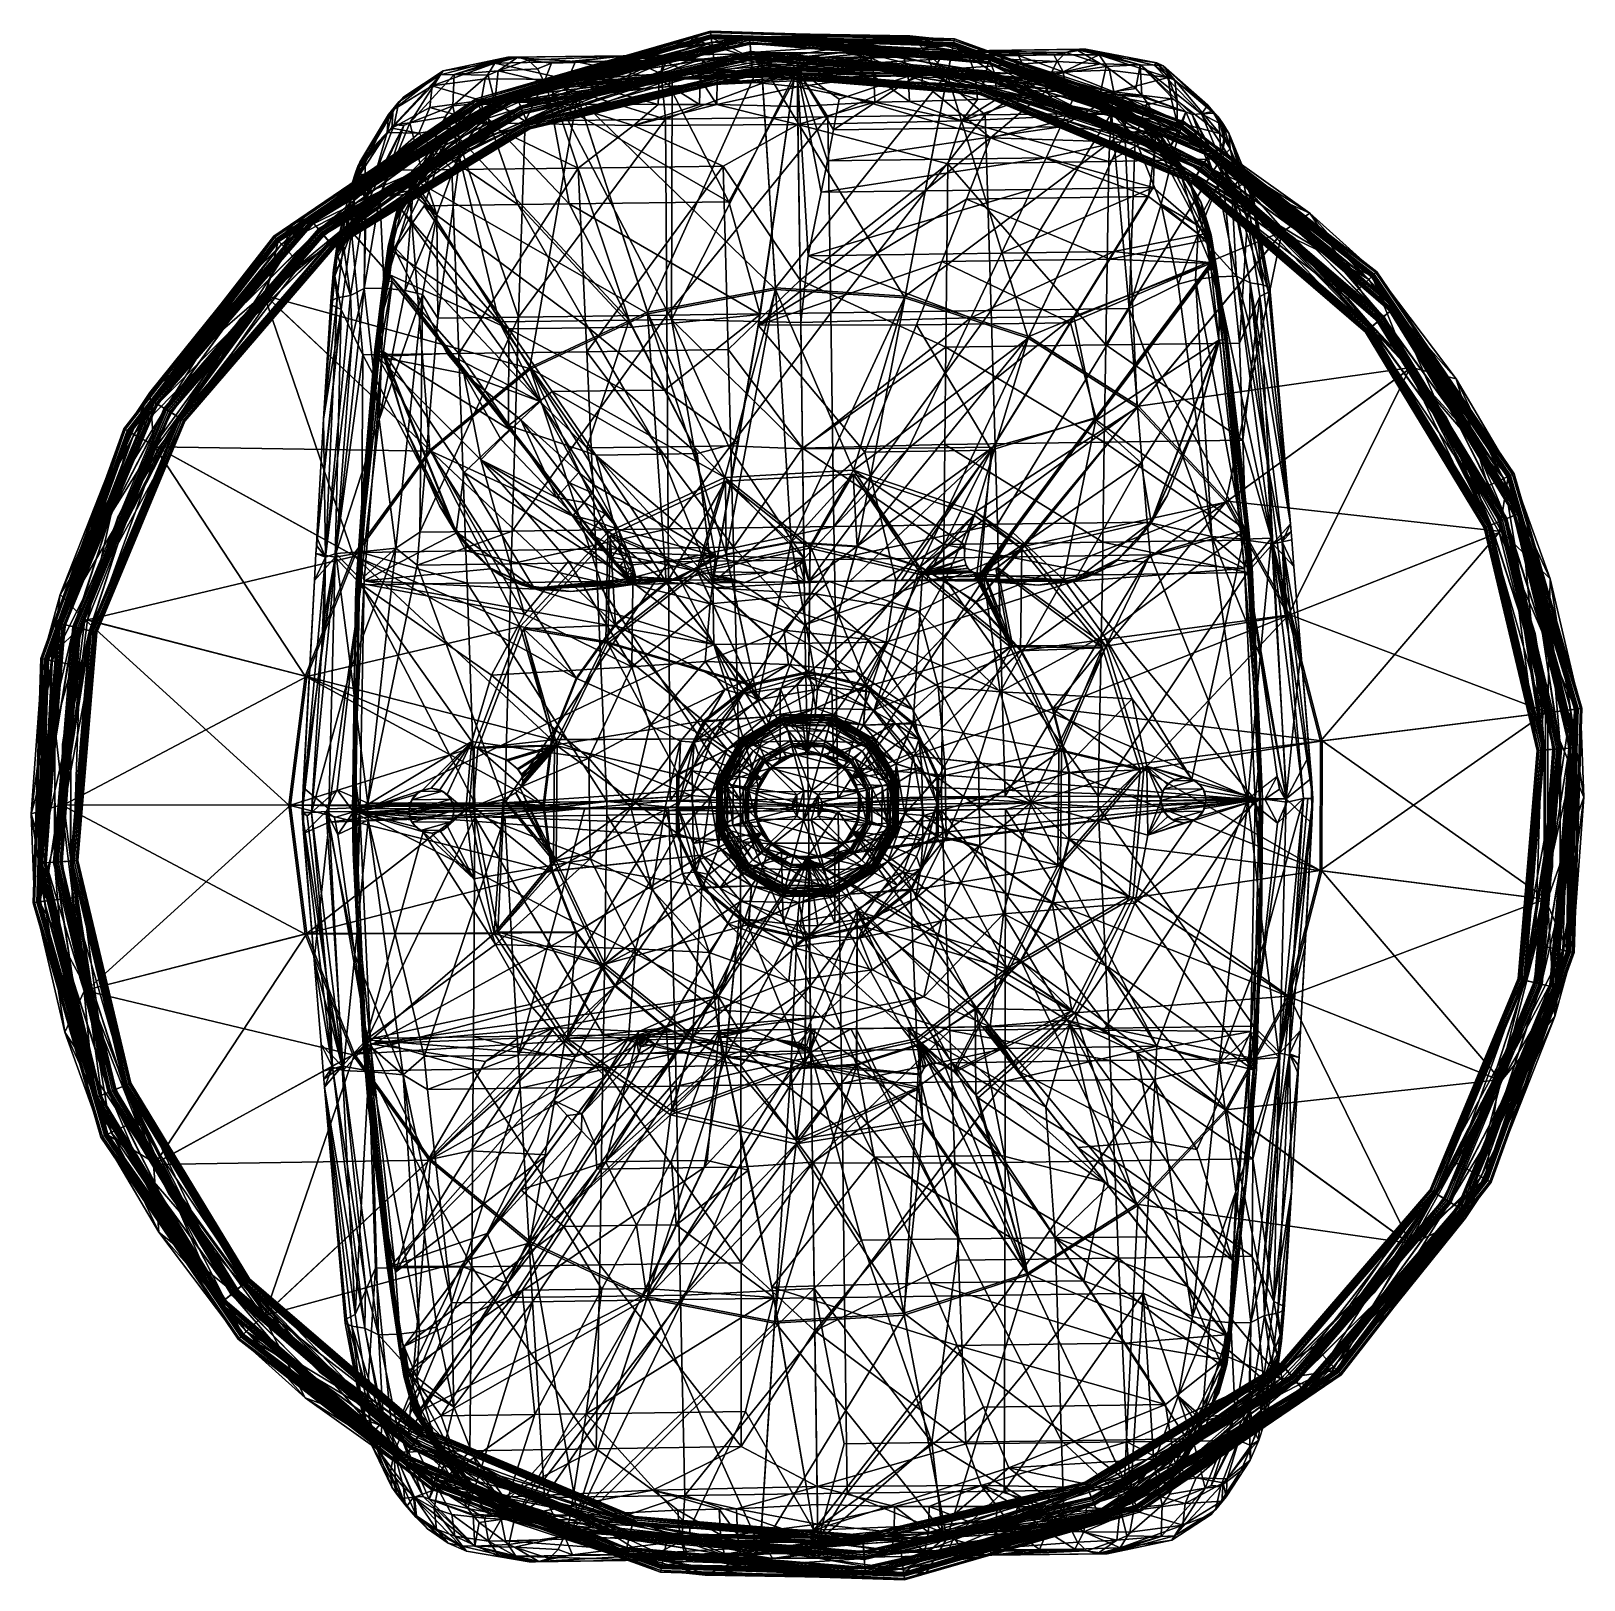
# Model space of a CAD drawing. Extents: x -8.1 to 8.1, y -8.1 to 8.1.
import ezdxf

# ---------------------------------------------------------------- set-up
doc = ezdxf.new("R2010")
doc.units = 0
doc.header["$LTSCALE"] = 2
for name, color, linetype in [('AFUCH-3-BSPT', 4, 'Continuous'), ('AFUCH-3-RDCH', 4, 'Continuous'), ('AFUCH-3-RDPT', 4, 'Continuous'), ('AFUCH-3-STFB', 5, 'Continuous'), ('AFUCH-3-STPT', 4, 'Continuous')]:
    doc.layers.add(name, color=color, linetype=linetype)

msp = doc.modelspace()

# ---------------------------------------------------------------- meshes
at = {"layer": 'AFUCH-3-BSPT'}
mesh = msp.add_polyface(dxfattribs=at)
corners = [(-5.67, 5.333, 0.535), (-5.541, 5.911, 0.277), (-4.165, 6.575, 0.535), (-2.895, 4.57, 1.938), (-3.941, 3.707, 1.938), (-2.399, 7.405, 0.535), (-1.668, 5.147, 1.938), (-3.444, 7.334, 0.277), (-2.089, 2.861, 2.539), (-5.553, 5.923, 0.256), (-5.56, 5.931, 0.217), (-3.451, 7.349, 0.256), (-3.422, 7.288, 0.138), (-5.533, 5.902, 0.148), (-5.507, 5.874, 0.138), (-3.439, 7.323, 0.148), (-3.451, 7.349, 0.177), (-5.553, 5.923, 0.177), (-3.455, 7.359, 0.217), (-3.297, 7.02, 0.138), (-5.305, 5.658, 0.138), (-5.305, 5.658, 0.098), (-3.297, 7.02, 0.098), (-3.422, 7.288, 0.098), (-5.507, 5.874, 0.098), (-3.447, 7.341, 0.114), (-5.547, 5.917, 0.114), (-3.465, 7.38, 0.157), (-5.577, 5.948, 0.276), (-5.387, 6.086, 0.307), (-3.465, 7.38, 0.276), (-5.587, 5.96, 0.217), (-3.454, 7.357, 0.307), (-1.015, 8.09, 0.276), (-3.472, 7.395, 0.217), (-1.017, 8.106, 0.217), (-5.577, 5.948, 0.157), (-4.179, 6.597, 0.565), (-5.689, 5.351, 0.565), (-3.954, 3.719, 1.972), (-2.905, 4.586, 1.972), (-2.407, 7.429, 0.565), (-2.015, 1.895, 2.722), (-4.755, 2.619, 1.972)]
mesh.append_faces([[corners[k] for k in face] for face in [(0, 1, 2, 2), (5, 2, 7, 7), (3, 8, 4, 4), (7, 2, 1, 1), (28, 29, 30, 30), (29, 32, 30, 30), (29, 37, 32, 32), (37, 29, 38, 38), (37, 41, 32, 32)]])
mesh.append_faces([[corners[k] for k in face] for face in [(0, 3, 4, 4), (2, 6, 3, 3), (12, 13, 14, 14), (13, 12, 15, 15), (13, 16, 17, 17), (18, 17, 16, 16), (33, 34, 30, 30), (35, 27, 34, 34), (31, 30, 34, 34), (36, 34, 27, 27), (37, 39, 40, 40), (42, 40, 39, 39)]], dxfattribs={"vtx0": -1})
mesh.append_faces([[corners[k] for k in face] for face in [(19, 14, 20, 20), (23, 22, 24, 24)]], dxfattribs={"vtx0": -1, "vtx1": -1})
mesh.append_faces([[corners[k] for k in face] for face in [(5, 6, 2, 2), (1, 9, 7, 7), (9, 10, 11, 11), (10, 17, 18, 18), (20, 21, 19, 19), (25, 23, 26, 26), (25, 26, 27, 27), (28, 30, 31, 31), (24, 26, 23, 23), (31, 34, 36, 36), (37, 40, 41, 41)]], dxfattribs={"vtx1": -1})
mesh.append_faces([[corners[k] for k in face] for face in [(12, 14, 19, 19), (22, 21, 24, 24)]], dxfattribs={"vtx1": -1, "vtx3": -1})
mesh.append_faces([[corners[k] for k in face] for face in [(0, 2, 3, 3), (9, 11, 7, 7), (13, 15, 16, 16), (10, 18, 11, 11), (21, 22, 19, 19), (26, 36, 27, 27), (37, 38, 39, 39), (43, 39, 38, 38)]], dxfattribs={"vtx3": -1})
mesh = msp.add_polyface(dxfattribs=at)
corners = [(-4.194, 6.895, 0), (-3.064, 7.467, 0), (-3.062, 7.462, -0.02), (-0.606, 8.043, -0.02), (-0.605, 8.028, -0.034), (-1.858, 7.854, 0), (-0.588, 7.808, -0.02), (-1.801, 7.615, 0), (-2.972, 7.244, -0.02), (-2.978, 7.257, -0.034), (-2.97, 7.239, 0), (-4.107, 6.753, 0), (-3, 7.312, 0), (-2.998, 7.307, -0.02), (-0.594, 7.876, -0.02), (-1.82, 7.691, 0), (-0.593, 7.862, -0.034), (-2.993, 7.294, -0.034), (-0.591, 7.842, -0.039), (-2.985, 7.275, -0.039), (-4.02, 6.61, 0), (-2.937, 7.157, 0), (-1.781, 7.528, 0), (-3.034, 7.394, 0), (-1.84, 7.777, 0), (-2.935, 7.152, -0.02), (-0.576, 7.641, -0.02), (-2.909, 7.089, -0.02), (-2.914, 7.102, -0.034), (-4.957, 5.843, -0.02), (-2.907, 7.084, 0), (-4.979, 5.869, -0.039), (-2.922, 7.121, -0.039), (-4.967, 5.854, -0.034), (-0.58, 7.695, -0.034), (-2.929, 7.139, -0.034), (-0.577, 7.655, -0.034), (-0.601, 7.975, -0.02), (-3.036, 7.399, -0.02), (-3.041, 7.412, -0.034), (-3.056, 7.448, -0.034), (-0.602, 7.989, -0.034), (-3.049, 7.43, -0.039), (-0.604, 8.009, -0.039), (-0.576, 7.636, 0.217), (-2.907, 7.084, 0.217), (-0.607, 8.048, 0.098), (-3.064, 7.467, 0.098), (-2.931, 7.143, 0.098), (-0.595, 7.891, 0.157), (-3.004, 7.321, 0.157), (-3.004, 7.321, 0.217), (-0.58, 7.699, 0.098), (-2.931, 7.143, 0.157)]
mesh.append_faces([[corners[k] for k in face] for face in [(0, 1, 2, 2), (3, 2, 5, 5), (6, 7, 8, 8), (7, 10, 8, 8), (11, 12, 13, 13), (14, 13, 15, 15), (13, 12, 15, 15), (20, 21, 25, 25), (25, 21, 22, 22), (37, 24, 38, 38), (24, 23, 38, 38), (2, 1, 5, 5), (46, 5, 47, 47), (5, 1, 47, 47), (1, 0, 47, 47)]])
mesh.append_faces([[corners[k] for k in face] for face in [(27, 33, 28, 28), (25, 34, 35, 35), (2, 4, 40, 40)]], dxfattribs={"vtx0": -1})
mesh.append_faces([[corners[k] for k in face] for face in [(20, 10, 21, 21), (7, 21, 10, 10), (11, 23, 12, 12), (24, 12, 23, 23), (47, 48, 46, 46), (49, 53, 50, 50)]], dxfattribs={"vtx0": -1, "vtx1": -1})
mesh.append_faces([[corners[k] for k in face] for face in [(3, 4, 2, 2), (42, 40, 43, 43)]], dxfattribs={"vtx1": -1})
mesh.append_faces([[corners[k] for k in face] for face in [(22, 21, 7, 7), (15, 12, 24, 24)]], dxfattribs={"vtx1": -1, "vtx3": -1})
mesh.append_faces([[corners[k] for k in face] for face in [(6, 8, 9, 9), (16, 17, 13, 13), (18, 19, 17, 17), (26, 27, 28, 28), (29, 27, 30, 30), (31, 32, 28, 28), (36, 28, 32, 32), (37, 38, 39, 39), (41, 39, 42, 42), (44, 45, 30, 30), (49, 50, 51, 51), (52, 48, 53, 53)]], dxfattribs={"vtx3": -1})
mesh = msp.add_polyface(dxfattribs=at)
corners = [(-1.009, 8.039, 0.277), (-2.399, 7.405, 0.535), (-3.444, 7.334, 0.277), (-0.482, 7.769, 0.535), (-0.335, 5.4, 1.938), (-1.668, 5.147, 1.938), (1.525, 7.957, 0.277), (-0.867, 3.434, 2.539), (-2.895, 4.57, 1.938), (-1.011, 8.056, 0.256), (-3.451, 7.349, 0.256), (-3.455, 7.359, 0.217), (-1.012, 8.067, 0.217), (1.515, 7.907, 0.138), (-1.007, 8.028, 0.148), (-1.002, 7.989, 0.138), (1.528, 7.974, 0.177), (-1.011, 8.056, 0.177), (-3.439, 7.323, 0.148), (-3.422, 7.288, 0.138), (-3.451, 7.349, 0.177), (-3.297, 7.02, 0.138), (-0.966, 7.696, 0.138), (-0.966, 7.696, 0.098), (-3.297, 7.02, 0.098), (-3.422, 7.288, 0.098), (-1.002, 7.989, 0.098), (1.515, 7.907, 0.098), (-3.447, 7.341, 0.114), (-3.465, 7.38, 0.157), (-1.015, 8.09, 0.157), (-1.01, 8.047, 0.114), (1.071, 8.057, 0.307), (-1.015, 8.09, 0.276), (-1.242, 8.032, 0.307), (1.534, 8.008, 0.276), (-1.017, 8.106, 0.217), (-3.472, 7.395, 0.217), (-3.465, 7.38, 0.276), (1.537, 8.023, 0.217), (-3.454, 7.357, 0.307), (-0.484, 7.795, 0.565), (-2.407, 7.429, 0.565), (-1.673, 5.164, 1.972), (-0.336, 5.418, 1.972), (1.022, 5.331, 1.972), (-0.171, 2.761, 2.722), (-1.48, 2.336, 2.722), (-2.905, 4.586, 1.972)]
mesh.append_faces([[corners[k] for k in face] for face in [(0, 1, 2, 2), (1, 0, 3, 3), (6, 3, 0, 0), (7, 5, 4, 4), (32, 33, 34, 34), (33, 38, 34, 34), (38, 40, 34, 34), (34, 41, 32, 32), (41, 34, 42, 42), (40, 42, 34, 34)]])
mesh.append_faces([[corners[k] for k in face] for face in [(1, 4, 5, 5), (7, 8, 5, 5), (9, 11, 12, 12), (13, 14, 15, 15), (14, 16, 17, 17), (12, 20, 17, 17), (28, 30, 31, 31), (41, 43, 44, 44), (47, 43, 48, 48)]], dxfattribs={"vtx0": -1})
mesh.append_faces([[corners[k] for k in face] for face in [(19, 21, 15, 15), (24, 26, 23, 23), (27, 23, 26, 26)]], dxfattribs={"vtx0": -1, "vtx1": -1})
mesh.append_faces([[corners[k] for k in face] for face in [(9, 0, 10, 10), (14, 17, 18, 18), (14, 18, 15, 15), (19, 15, 18, 18), (2, 10, 0, 0), (11, 20, 12, 12), (23, 22, 24, 24), (21, 24, 22, 22), (25, 28, 26, 26), (33, 35, 36, 36), (36, 39, 30, 30), (43, 42, 48, 48)]], dxfattribs={"vtx1": -1})
mesh.append_faces([[corners[k] for k in face] for face in [(21, 22, 15, 15), (25, 26, 24, 24)]], dxfattribs={"vtx1": -1, "vtx3": -1})
mesh.append_faces([[corners[k] for k in face] for face in [(1, 3, 4, 4), (9, 10, 11, 11), (17, 20, 18, 18), (28, 29, 30, 30), (28, 31, 26, 26), (33, 36, 37, 37), (36, 30, 29, 29), (41, 42, 43, 43), (45, 44, 46, 46)]], dxfattribs={"vtx3": -1})
mesh = msp.add_polyface(dxfattribs=at)
corners = [(-0.607, 8.048, 0), (-0.606, 8.043, -0.02), (-1.858, 7.854, 0), (0.66, 8.044, 0), (-0.588, 7.803, 0), (-1.801, 7.615, 0), (-0.588, 7.808, -0.02), (-2.978, 7.257, -0.034), (-0.59, 7.822, -0.034), (-0.594, 7.881, 0), (-0.594, 7.876, -0.02), (-1.82, 7.691, 0), (0.646, 7.877, 0), (-0.593, 7.862, -0.034), (-2.998, 7.307, -0.02), (-0.591, 7.842, -0.039), (-2.993, 7.294, -0.034), (1.857, 7.622, -0.034), (-2.985, 7.275, -0.039), (-1.781, 7.528, 0), (-0.581, 7.714, 0), (0.64, 7.799, 0), (-0.601, 7.97, 0), (-1.84, 7.777, 0), (0.653, 7.965, 0), (-0.581, 7.709, -0.02), (0.633, 7.71, 0), (-0.58, 7.695, -0.034), (-2.935, 7.152, -0.02), (-0.576, 7.641, -0.02), (-0.576, 7.636, 0), (-2.909, 7.089, -0.02), (-2.914, 7.102, -0.034), (-0.577, 7.655, -0.034), (-2.907, 7.084, 0), (-2.922, 7.121, -0.039), (-0.578, 7.675, -0.039), (-2.929, 7.139, -0.034), (-0.601, 7.975, -0.02), (-3.041, 7.412, -0.034), (-0.602, 7.989, -0.034), (-3.049, 7.43, -0.039), (-0.604, 8.009, -0.039), (-3.056, 7.448, -0.034), (-0.605, 8.028, -0.034), (-0.576, 7.636, 0.217), (-0.607, 8.048, 0.098), (-3.004, 7.321, 0.217), (-2.907, 7.084, 0.217), (-0.595, 7.891, 0.217), (-2.931, 7.143, 0.098), (-0.58, 7.699, 0.098), (-0.595, 7.891, 0.157), (-0.58, 7.699, 0.157), (-2.931, 7.143, 0.157)]
mesh.append_faces([[corners[k] for k in face] for face in [(0, 1, 2, 2), (0, 3, 1, 1), (4, 5, 6, 6), (9, 10, 11, 11), (9, 12, 10, 10), (20, 25, 19, 19), (20, 26, 25, 25), (25, 28, 19, 19), (22, 23, 38, 38), (3, 0, 46, 46), (0, 2, 46, 46)]])
mesh.append_faces([[corners[k] for k in face] for face in [(6, 7, 8, 8), (29, 32, 33, 33), (33, 35, 36, 36), (38, 39, 40, 40), (40, 41, 42, 42)]], dxfattribs={"vtx0": -1})
mesh.append_faces([[corners[k] for k in face] for face in [(4, 19, 5, 5), (19, 4, 20, 20), (21, 20, 4, 4), (22, 11, 23, 23), (11, 22, 9, 9), (24, 9, 22, 22), (47, 48, 49, 49)]], dxfattribs={"vtx0": -1, "vtx1": -1})
mesh.append_faces([[corners[k] for k in face] for face in [(10, 13, 14, 14), (13, 15, 16, 16), (7, 18, 8, 8), (15, 8, 18, 18), (25, 27, 28, 28), (29, 30, 31, 31), (34, 31, 30, 30), (35, 37, 36, 36), (30, 45, 34, 34), (49, 52, 47, 47), (53, 51, 54, 54)]], dxfattribs={"vtx1": -1})
mesh.append_faces([[corners[k] for k in face] for face in [(48, 45, 49, 49), (50, 51, 46, 46), (53, 54, 52, 52)]], dxfattribs={"vtx1": -1, "vtx3": -1})
mesh.append_faces([[corners[k] for k in face] for face in [(17, 8, 15, 15), (37, 27, 36, 36), (43, 44, 42, 42)]], dxfattribs={"vtx3": -1})
mesh = msp.add_polyface(dxfattribs=at)
corners = [(3.909, 7.097, 0.277), (3.32, 7.04, 0.535), (1.525, 7.957, 0.277), (1.465, 7.644, 0.535), (-0.482, 7.769, 0.535), (3.917, 7.112, 0.256), (1.528, 7.974, 0.256), (1.53, 7.985, 0.217), (-1.009, 8.039, 0.277), (-1.011, 8.056, 0.256), (-1.012, 8.067, 0.217), (-1.007, 8.028, 0.148), (1.515, 7.907, 0.138), (1.523, 7.946, 0.148), (1.528, 7.974, 0.177), (3.904, 7.087, 0.148), (3.917, 7.112, 0.177), (3.885, 7.052, 0.138), (-1.011, 8.056, 0.177), (3.923, 7.121, 0.217), (1.46, 7.617, 0.138), (-0.966, 7.696, 0.138), (-1.002, 7.989, 0.138), (3.742, 6.793, 0.098), (3.742, 6.793, 0.138), (1.46, 7.617, 0.098), (-0.966, 7.696, 0.098), (3.885, 7.052, 0.098), (1.515, 7.907, 0.098), (1.526, 7.965, 0.114), (-1.01, 8.047, 0.114), (1.534, 8.008, 0.157), (3.934, 7.142, 0.157), (3.934, 7.142, 0.276), (3.942, 7.156, 0.217), (1.537, 8.023, 0.217), (-1.015, 8.09, 0.276), (1.071, 8.057, 0.307), (1.534, 8.008, 0.276), (3.298, 7.428, 0.307), (-1.002, 7.989, 0.098), (-1.017, 8.106, 0.217), (-1.015, 8.09, 0.157), (3.331, 7.064, 0.565), (1.47, 7.67, 0.565), (-0.484, 7.795, 0.565)]
mesh.append_faces([[corners[k] for k in face] for face in [(0, 1, 2, 2), (1, 3, 2, 2), (2, 3, 4, 4), (36, 37, 38, 38), (33, 38, 39, 39), (37, 39, 38, 38), (43, 39, 44, 44), (45, 44, 37, 37), (37, 44, 39, 39)]])
mesh.append_faces([[corners[k] for k in face] for face in [(11, 12, 13, 13), (7, 18, 14, 14), (33, 35, 38, 38), (34, 31, 35, 35), (41, 38, 35, 35), (42, 35, 31, 31)]], dxfattribs={"vtx0": -1})
mesh.append_faces([[corners[k] for k in face] for face in [(12, 20, 17, 17), (20, 12, 21, 21), (22, 21, 12, 12), (27, 25, 28, 28)]], dxfattribs={"vtx0": -1, "vtx1": -1})
mesh.append_faces([[corners[k] for k in face] for face in [(5, 0, 6, 6), (8, 9, 2, 2), (9, 10, 6, 6), (15, 16, 13, 13), (12, 17, 13, 13), (2, 6, 0, 0), (10, 18, 7, 7), (7, 14, 19, 19), (23, 24, 25, 25), (21, 26, 20, 20), (28, 29, 27, 27), (29, 28, 30, 30), (29, 30, 31, 31), (40, 30, 28, 28)]], dxfattribs={"vtx1": -1})
mesh.append_faces([[corners[k] for k in face] for face in [(25, 26, 28, 28)]], dxfattribs={"vtx1": -1, "vtx3": -1})
mesh.append_faces([[corners[k] for k in face] for face in [(5, 6, 7, 7), (9, 6, 2, 2), (11, 13, 14, 14), (10, 7, 6, 6), (16, 14, 13, 13), (26, 25, 20, 20), (29, 31, 32, 32), (33, 34, 35, 35), (34, 32, 31, 31), (30, 42, 31, 31)]], dxfattribs={"vtx3": -1})
mesh = msp.add_polyface(dxfattribs=at)
corners = [(-0.606, 8.043, -0.02), (0.66, 8.044, 0), (1.909, 7.836, -0.02), (1.905, 7.822, -0.034), (-0.605, 8.028, -0.034), (-0.588, 7.803, 0), (-0.588, 7.808, -0.02), (0.64, 7.799, 0), (-0.59, 7.822, -0.034), (1.853, 7.608, -0.02), (-0.594, 7.876, -0.02), (0.646, 7.877, 0), (1.869, 7.674, -0.02), (1.866, 7.66, -0.034), (-0.593, 7.862, -0.034), (1.861, 7.641, -0.039), (-0.591, 7.842, -0.039), (1.857, 7.622, -0.034), (1.852, 7.603, 0), (0.633, 7.71, 0), (-0.581, 7.714, 0), (1.891, 7.765, 0), (0.653, 7.965, 0), (-0.594, 7.881, 0), (-0.581, 7.709, -0.02), (1.83, 7.511, -0.02), (1.826, 7.497, -0.034), (-0.58, 7.695, -0.034), (-0.576, 7.636, 0), (-0.576, 7.641, -0.02), (1.812, 7.44, 0), (-0.577, 7.655, -0.034), (1.813, 7.445, -0.02), (-0.578, 7.675, -0.039), (1.817, 7.459, -0.034), (1.822, 7.478, -0.039), (-0.601, 7.97, 0), (-0.601, 7.975, -0.02), (-0.602, 7.989, -0.034), (1.893, 7.77, -0.02), (-0.604, 8.009, -0.039), (1.896, 7.784, -0.034), (1.901, 7.803, -0.039), (-0.576, 7.636, 0.217), (1.812, 7.44, 0.217), (1.91, 7.842, 0.098), (-0.607, 8.048, 0.098), (1.873, 7.689, 0.217), (-0.595, 7.891, 0.217), (1.827, 7.501, 0.098), (-0.58, 7.699, 0.098), (-0.595, 7.891, 0.157), (1.873, 7.689, 0.157), (-0.58, 7.699, 0.157), (1.827, 7.501, 0.157)]
mesh.append_faces([[corners[k] for k in face] for face in [(0, 1, 2, 2), (5, 6, 7, 7), (6, 9, 7, 7), (10, 11, 12, 12), (24, 19, 25, 25), (36, 37, 22, 22), (37, 39, 22, 22), (45, 1, 46, 46)]])
mesh.append_faces([[corners[k] for k in face] for face in [(0, 3, 4, 4), (10, 13, 14, 14), (14, 15, 16, 16), (24, 26, 27, 27)]], dxfattribs={"vtx0": -1})
mesh.append_faces([[corners[k] for k in face] for face in [(18, 19, 7, 7), (21, 11, 22, 22), (44, 47, 43, 43), (48, 43, 47, 47), (49, 45, 50, 50), (46, 50, 45, 45), (52, 53, 51, 51)]], dxfattribs={"vtx0": -1, "vtx1": -1})
mesh.append_faces([[corners[k] for k in face] for face in [(6, 8, 9, 9), (15, 17, 16, 16), (28, 29, 30, 30), (29, 31, 32, 32), (31, 33, 34, 34), (33, 27, 35, 35), (37, 38, 39, 39), (38, 40, 41, 41), (40, 4, 42, 42), (43, 28, 44, 44), (30, 44, 28, 28), (51, 48, 52, 52), (47, 52, 48, 48), (50, 53, 49, 49), (54, 49, 53, 53)]], dxfattribs={"vtx1": -1})
mesh.append_faces([[corners[k] for k in face] for face in [(19, 20, 7, 7), (11, 23, 22, 22)]], dxfattribs={"vtx1": -1, "vtx3": -1})
mesh.append_faces([[corners[k] for k in face] for face in [(29, 32, 30, 30), (31, 34, 32, 32), (33, 35, 34, 34), (27, 26, 35, 35)]], dxfattribs={"vtx3": -1})
mesh = msp.add_polyface(dxfattribs=at)
corners = [(-0.606, 8.043, -0.02), (1.909, 7.836, -0.02), (1.905, 7.822, -0.034), (0.66, 8.044, 0), (1.91, 7.842, 0), (4.113, 6.663, -0.02), (3.018, 7.219, 0), (1.853, 7.608, -0.02), (1.857, 7.622, -0.034), (1.852, 7.603, 0), (-0.594, 7.876, -0.02), (1.869, 7.674, -0.02), (1.866, 7.66, -0.034), (0.646, 7.877, 0), (1.87, 7.679, 0), (4.142, 6.708, -0.034), (4.131, 6.692, -0.039), (1.861, 7.641, -0.039), (0.64, 7.799, 0), (4.121, 6.675, -0.034), (-0.59, 7.822, -0.034), (-0.593, 7.862, -0.034), (3.049, 7.292, 0), (0.633, 7.71, 0), (1.831, 7.516, 0), (1.891, 7.765, 0), (3.083, 7.374, 0), (-0.581, 7.709, -0.02), (1.83, 7.511, -0.02), (1.826, 7.497, -0.034), (4.025, 6.52, -0.02), (1.813, 7.445, -0.02), (1.817, 7.459, -0.034), (2.984, 7.137, 0), (4.054, 6.566, -0.034), (4.033, 6.533, -0.034), (1.822, 7.478, -0.039), (4.201, 6.805, -0.02), (1.893, 7.77, -0.02), (1.896, 7.784, -0.034), (-0.602, 7.989, -0.034), (-0.604, 8.009, -0.039), (1.901, 7.803, -0.039), (3.113, 7.446, 0), (-0.605, 8.028, -0.034), (4.229, 6.851, -0.034), (4.209, 6.817, -0.034), (0.653, 7.965, 0), (4.023, 6.516, 0.217), (1.812, 7.44, 0.217), (1.812, 7.44, 0), (1.91, 7.842, 0.098), (4.157, 6.734, 0.157), (1.873, 7.689, 0.157), (1.873, 7.689, 0.217), (4.056, 6.569, 0.098), (1.827, 7.501, 0.098), (1.827, 7.501, 0.157), (-0.58, 7.699, 0.157)]
mesh.append_faces([[corners[k] for k in face] for face in [(3, 4, 1, 1), (5, 6, 7, 7), (6, 9, 7, 7), (13, 14, 11, 11), (7, 9, 18, 18), (11, 14, 22, 22), (23, 24, 28, 28), (28, 24, 33, 33), (26, 25, 38, 38), (1, 4, 43, 43), (38, 25, 47, 47), (43, 4, 51, 51), (4, 3, 51, 51)]])
mesh.append_faces([[corners[k] for k in face] for face in [(7, 20, 8, 8), (28, 34, 29, 29), (1, 45, 2, 2)]], dxfattribs={"vtx0": -1})
mesh.append_faces([[corners[k] for k in face] for face in [(23, 9, 24, 24), (6, 24, 9, 9), (13, 25, 14, 14), (26, 14, 25, 25), (58, 53, 57, 57), (52, 57, 53, 53)]], dxfattribs={"vtx0": -1, "vtx1": -1})
mesh.append_faces([[corners[k] for k in face] for face in [(0, 1, 2, 2), (5, 7, 8, 8), (10, 11, 12, 12), (15, 12, 11, 11), (16, 17, 12, 12), (19, 8, 17, 17), (21, 12, 17, 17), (27, 28, 29, 29), (30, 31, 32, 32), (35, 32, 36, 36), (37, 38, 39, 39), (40, 39, 38, 38), (41, 42, 39, 39), (44, 2, 42, 42), (46, 39, 42, 42), (48, 49, 50, 50), (52, 53, 54, 54), (55, 56, 57, 57)]], dxfattribs={"vtx3": -1})
mesh = msp.add_polyface(dxfattribs=at)
corners = [(3.32, 7.04, 0.535), (3.909, 7.097, 0.277), (4.966, 5.993, 0.535), (3.452, 4.166, 1.938), (6.301, 4.57, 0.535), (5.911, 5.541, 0.277), (7.349, 3.451, 0.256), (5.923, 5.553, 0.256), (5.931, 5.56, 0.217), (3.917, 7.112, 0.256), (1.53, 7.985, 0.217), (3.923, 7.121, 0.217), (5.874, 5.507, 0.138), (3.904, 7.087, 0.148), (3.885, 7.052, 0.138), (5.902, 5.533, 0.148), (5.923, 5.553, 0.177), (3.917, 7.112, 0.177), (1.523, 7.946, 0.148), (7.288, 3.422, 0.138), (1.528, 7.974, 0.177), (5.658, 5.305, 0.138), (3.742, 6.793, 0.138), (3.742, 6.793, 0.098), (5.658, 5.305, 0.098), (5.874, 5.507, 0.098), (3.885, 7.052, 0.098), (5.917, 5.547, 0.114), (3.913, 7.104, 0.114), (5.948, 5.577, 0.157), (1.526, 7.965, 0.114), (3.934, 7.142, 0.157), (5.257, 6.198, 0.307), (3.934, 7.142, 0.276), (3.298, 7.428, 0.307), (5.948, 5.577, 0.276), (3.942, 7.156, 0.217), (7.38, 3.465, 0.276), (5.96, 5.587, 0.217), (7.395, 3.472, 0.217), (6.79, 4.466, 0.307), (3.331, 7.064, 0.565), (2.315, 4.91, 1.972), (4.983, 6.013, 0.565), (6.322, 4.585, 0.565), (3.464, 4.18, 1.972)]
mesh.append_faces([[corners[k] for k in face] for face in [(0, 1, 2, 2), (4, 2, 5, 5), (5, 2, 1, 1), (32, 33, 34, 34), (33, 32, 35, 35), (32, 40, 35, 35), (34, 41, 32, 32), (41, 43, 32, 32), (32, 43, 44, 44)]])
mesh.append_faces([[corners[k] for k in face] for face in [(9, 10, 11, 11), (12, 13, 14, 14), (13, 12, 15, 15), (13, 16, 17, 17), (19, 15, 12, 12), (11, 20, 17, 17), (8, 17, 16, 16), (30, 31, 28, 28), (37, 38, 35, 35), (39, 29, 38, 38), (36, 35, 38, 38), (31, 38, 29, 29)]], dxfattribs={"vtx0": -1})
mesh.append_faces([[corners[k] for k in face] for face in [(21, 12, 22, 22), (14, 22, 12, 12), (25, 23, 26, 26)]], dxfattribs={"vtx0": -1, "vtx1": -1})
mesh.append_faces([[corners[k] for k in face] for face in [(1, 9, 5, 5), (9, 11, 7, 7), (13, 18, 14, 14), (11, 17, 8, 8), (22, 23, 21, 21), (27, 25, 28, 28), (27, 28, 29, 29), (33, 35, 36, 36), (26, 28, 25, 25), (36, 38, 31, 31), (41, 42, 43, 43)]], dxfattribs={"vtx1": -1})
mesh.append_faces([[corners[k] for k in face] for face in [(24, 23, 25, 25)]], dxfattribs={"vtx1": -1, "vtx3": -1})
mesh.append_faces([[corners[k] for k in face] for face in [(0, 2, 3, 3), (6, 7, 8, 8), (9, 7, 5, 5), (13, 15, 16, 16), (11, 8, 7, 7), (23, 24, 21, 21), (30, 28, 26, 26), (28, 31, 29, 29), (42, 45, 43, 43)]], dxfattribs={"vtx3": -1})
mesh = msp.add_polyface(dxfattribs=at)
corners = [(4.24, 6.868, 0), (4.237, 6.863, -0.02), (3.113, 7.446, 0), (4.229, 6.851, -0.034), (1.909, 7.836, -0.02), (4.111, 6.658, 0), (3.018, 7.219, 0), (4.113, 6.663, -0.02), (1.857, 7.622, -0.034), (4.121, 6.675, -0.034), (4.152, 6.725, 0), (4.149, 6.721, -0.02), (3.049, 7.292, 0), (4.142, 6.708, -0.034), (1.869, 7.674, -0.02), (4.131, 6.692, -0.039), (1.866, 7.66, -0.034), (1.861, 7.641, -0.039), (2.984, 7.137, 0), (4.064, 6.583, 0), (1.831, 7.516, 0), (4.198, 6.801, 0), (3.083, 7.374, 0), (1.87, 7.679, 0), (4.061, 6.578, -0.02), (4.054, 6.566, -0.034), (1.83, 7.511, -0.02), (4.025, 6.52, -0.02), (4.023, 6.516, 0), (1.813, 7.445, -0.02), (1.817, 7.459, -0.034), (4.033, 6.533, -0.034), (1.812, 7.44, 0), (1.822, 7.478, -0.039), (4.043, 6.549, -0.039), (1.826, 7.497, -0.034), (4.201, 6.805, -0.02), (1.893, 7.77, -0.02), (1.896, 7.784, -0.034), (4.209, 6.817, -0.034), (1.901, 7.803, -0.039), (4.219, 6.834, -0.039), (1.905, 7.822, -0.034), (4.023, 6.516, 0.217), (4.24, 6.868, 0.098), (1.91, 7.842, 0.098), (1.873, 7.689, 0.217), (1.812, 7.44, 0.217), (4.157, 6.734, 0.217), (1.827, 7.501, 0.098), (4.056, 6.569, 0.098), (4.157, 6.734, 0.157), (4.056, 6.569, 0.157), (1.827, 7.501, 0.157)]
mesh.append_faces([[corners[k] for k in face] for face in [(0, 1, 2, 2), (1, 4, 2, 2), (5, 6, 7, 7), (10, 11, 12, 12), (11, 14, 12, 12), (19, 24, 18, 18), (24, 26, 18, 18), (21, 22, 36, 36), (36, 22, 37, 37), (44, 2, 45, 45)]])
mesh.append_faces([[corners[k] for k in face] for face in [(7, 8, 9, 9), (27, 30, 31, 31), (31, 33, 34, 34), (36, 38, 39, 39), (39, 40, 41, 41)]], dxfattribs={"vtx0": -1})
mesh.append_faces([[corners[k] for k in face] for face in [(5, 18, 6, 6), (21, 12, 22, 22), (46, 47, 48, 48), (45, 49, 44, 44)]], dxfattribs={"vtx0": -1, "vtx1": -1})
mesh.append_faces([[corners[k] for k in face] for face in [(1, 3, 4, 4), (11, 13, 14, 14), (13, 15, 16, 16), (15, 9, 17, 17), (24, 25, 26, 26), (27, 28, 29, 29), (32, 29, 28, 28), (33, 35, 34, 34), (40, 42, 41, 41), (28, 43, 32, 32), (48, 51, 46, 46), (52, 50, 53, 53)]], dxfattribs={"vtx1": -1})
mesh.append_faces([[corners[k] for k in face] for face in [(19, 18, 5, 5), (18, 20, 6, 6), (10, 12, 21, 21), (12, 23, 22, 22), (47, 43, 48, 48), (49, 50, 44, 44), (52, 53, 51, 51)]], dxfattribs={"vtx1": -1, "vtx3": -1})
mesh.append_faces([[corners[k] for k in face] for face in [(35, 25, 34, 34), (42, 3, 41, 41)]], dxfattribs={"vtx3": -1})
mesh = msp.add_polyface(dxfattribs=at)
corners = [(1.758, 3.075, 2.539), (1.646, 2.73, 2.079), (0.48, 3.51, 2.539), (1.205, 2.441, 1.676), (0.027, 2.722, 1.676), (1.643, 2.58, 1.949), (3.32, 7.04, 0.535), (3.452, 4.166, 1.938), (2.308, 4.893, 1.938), (1.465, 7.644, 0.535), (2.245, 2.687, 2.548), (2.274, 2.716, 2.539), (1.741, 3.038, 2.548), (1.176, 2.493, 2.684), (0.477, 3.469, 2.548), (1.439, 2.351, 2.684), (1.018, 5.313, 1.938), (0.519, 2.707, 2.684), (-0.482, 7.769, 0.535), (-0.335, 5.4, 1.938), (-0.171, 2.751, 2.684), (1.989, 2.491, 2.079), (1.971, 2.482, 2.117), (1.661, 2.514, 1.961), (1.643, 2.577, 2.001), (1.644, 2.716, 2.122), (1.193, 2.416, 1.704), (0.026, 2.694, 1.704), (1.46, 7.617, 0.138), (3.742, 6.793, 0.138), (3.885, 7.052, 0.138), (1.46, 7.617, 0.098), (3.885, 7.052, 0.098), (3.742, 6.793, 0.098), (3.331, 7.064, 0.565), (1.47, 7.67, 0.565), (1.022, 5.331, 1.972), (2.315, 4.91, 1.972), (-0.484, 7.795, 0.565), (-0.336, 5.418, 1.972), (4.394, 3.187, 1.972), (3.464, 4.18, 1.972), (1.765, 2.13, 2.722), (1.18, 2.502, 2.722), (0.521, 2.716, 2.722), (-0.171, 2.761, 2.722)]
mesh.append_faces([[corners[k] for k in face] for face in [(0, 1, 2, 2), (2, 1, 3, 3), (2, 3, 4, 4), (1, 5, 3, 3), (0, 8, 7, 7), (0, 7, 11, 11), (19, 16, 2, 2), (13, 12, 15, 15), (20, 14, 17, 17), (11, 21, 10, 10), (10, 21, 22, 22), (0, 25, 1, 1), (0, 12, 25, 25), (25, 24, 1, 1), (1, 24, 5, 5), (25, 12, 26, 26), (12, 14, 26, 26), (26, 14, 27, 27)]])
mesh.append_faces([[corners[k] for k in face] for face in [(6, 7, 8, 8), (10, 0, 11, 11), (0, 10, 12, 12), (2, 8, 0, 0), (10, 15, 12, 12), (8, 2, 16, 16), (23, 5, 24, 24), (34, 36, 37, 37), (43, 41, 37, 37), (35, 39, 36, 36)]], dxfattribs={"vtx0": -1})
mesh.append_faces([[corners[k] for k in face] for face in [(31, 32, 33, 33)]], dxfattribs={"vtx0": -1, "vtx1": -1})
mesh.append_faces([[corners[k] for k in face] for face in [(6, 8, 9, 9), (12, 13, 14, 14), (9, 16, 18, 18), (19, 18, 16, 16), (28, 31, 29, 29), (38, 39, 35, 35), (43, 37, 44, 44), (44, 36, 45, 45)]], dxfattribs={"vtx1": -1})
mesh.append_faces([[corners[k] for k in face] for face in [(28, 29, 30, 30)]], dxfattribs={"vtx1": -1, "vtx3": -1})
mesh.append_faces([[corners[k] for k in face] for face in [(8, 16, 9, 9), (13, 17, 14, 14), (34, 35, 36, 36), (40, 41, 42, 42), (43, 42, 41, 41), (37, 36, 44, 44)]], dxfattribs={"vtx3": -1})
mesh = msp.add_polyface(dxfattribs=at)
corners = [(-5.221, 6.154, 0), (-5.218, 6.15, -0.02), (-6.12, 5.262, 0), (-4.194, 6.895, 0), (-3.056, 7.448, -0.034), (-5.209, 6.139, -0.034), (-6.863, 4.237, -0.02), (-5.933, 5.101, 0), (-6.663, 4.113, -0.02), (-5.062, 5.967, 0), (-5.065, 5.971, -0.02), (-4.066, 6.685, 0), (-6.675, 4.121, -0.034), (-5.075, 5.982, -0.034), (-6.692, 4.131, -0.039), (-5.088, 5.997, -0.039), (-5.113, 6.027, 0), (-5.11, 6.023, -0.02), (-5.993, 5.153, 0), (-4.107, 6.753, 0), (-2.993, 7.294, -0.034), (-5.1, 6.012, -0.034), (-6.708, 4.142, -0.034), (-2.978, 7.257, -0.034), (-5.866, 5.044, 0), (-5.005, 5.899, 0), (-5.17, 6.094, 0), (-6.06, 5.211, 0), (-4.153, 6.828, 0), (-5.001, 5.895, -0.02), (-4.02, 6.61, 0), (-2.929, 7.139, -0.034), (-4.992, 5.884, -0.034), (-4.957, 5.843, -0.02), (-6.533, 4.033, -0.034), (-4.967, 5.854, -0.034), (-6.549, 4.043, -0.039), (-4.979, 5.869, -0.039), (-6.566, 4.054, -0.034), (-2.914, 7.102, -0.034), (-6.805, 4.201, -0.02), (-5.174, 6.098, -0.02), (-6.817, 4.209, -0.034), (-5.183, 6.109, -0.034), (-6.834, 4.219, -0.039), (-6.851, 4.229, -0.034), (-5.196, 6.124, -0.039), (-3.041, 7.412, -0.034), (-5.221, 6.154, 0.098), (-5.119, 6.034, 0.217), (-6.516, 4.023, 0.217), (-4.954, 5.839, 0.217), (-6.569, 4.056, 0.098), (-4.995, 5.887, 0.098), (-3.004, 7.321, 0.157), (-4.995, 5.887, 0.157), (-5.119, 6.034, 0.157), (-6.569, 4.056, 0.157)]
mesh.append_faces([[corners[k] for k in face] for face in [(0, 1, 2, 2), (0, 3, 1, 1), (1, 6, 2, 2), (7, 8, 9, 9), (9, 10, 11, 11), (16, 17, 18, 18), (16, 19, 17, 17), (25, 29, 24, 24), (25, 30, 29, 29), (27, 40, 26, 26), (26, 41, 28, 28), (3, 0, 48, 48), (0, 2, 48, 48)]])
mesh.append_faces([[corners[k] for k in face] for face in [(1, 4, 5, 5), (10, 12, 13, 13), (17, 20, 21, 21), (15, 22, 21, 21), (15, 23, 13, 13), (29, 31, 32, 32), (33, 34, 35, 35), (37, 39, 35, 35), (41, 42, 43, 43), (46, 47, 43, 43)]], dxfattribs={"vtx0": -1})
mesh.append_faces([[corners[k] for k in face] for face in [(9, 24, 7, 7), (24, 9, 25, 25), (11, 25, 9, 9), (26, 18, 27, 27), (18, 26, 16, 16), (28, 16, 26, 26), (54, 55, 56, 56)]], dxfattribs={"vtx0": -1, "vtx1": -1})
mesh.append_faces([[corners[k] for k in face] for face in [(49, 50, 51, 51), (48, 52, 53, 53)]], dxfattribs={"vtx0": -1, "vtx3": -1})
mesh.append_faces([[corners[k] for k in face] for face in [(1, 5, 6, 6), (44, 45, 46, 46)]], dxfattribs={"vtx1": -1})
mesh.append_faces([[corners[k] for k in face] for face in [(55, 57, 56, 56)]], dxfattribs={"vtx1": -1, "vtx3": -1})
mesh.append_faces([[corners[k] for k in face] for face in [(14, 15, 13, 13), (36, 37, 35, 35), (38, 32, 37, 37), (44, 46, 43, 43), (45, 5, 46, 46)]], dxfattribs={"vtx3": -1})
mesh = msp.add_polyface(dxfattribs=at)
corners = [(-5.218, 6.15, -0.02), (-4.194, 6.895, 0), (-3.062, 7.462, -0.02), (-3.056, 7.448, -0.034), (-5.065, 5.971, -0.02), (-5.075, 5.982, -0.034), (-2.972, 7.244, -0.02), (-4.066, 6.685, 0), (-5.11, 6.023, -0.02), (-4.107, 6.753, 0), (-2.998, 7.307, -0.02), (-2.993, 7.294, -0.034), (-5.088, 5.997, -0.039), (-5.1, 6.012, -0.034), (-2.985, 7.275, -0.039), (-2.978, 7.257, -0.034), (-2.97, 7.239, 0), (-4.02, 6.61, 0), (-5.005, 5.899, 0), (-3.034, 7.394, 0), (-4.153, 6.828, 0), (-5.113, 6.027, 0), (-5.001, 5.895, -0.02), (-2.935, 7.152, -0.02), (-2.929, 7.139, -0.034), (-4.954, 5.839, 0), (-4.957, 5.843, -0.02), (-2.907, 7.084, 0), (-4.967, 5.854, -0.034), (-2.909, 7.089, -0.02), (-4.979, 5.869, -0.039), (-4.992, 5.884, -0.034), (-2.922, 7.121, -0.039), (-5.174, 6.098, -0.02), (-5.183, 6.109, -0.034), (-3.036, 7.399, -0.02), (-5.196, 6.124, -0.039), (-5.209, 6.139, -0.034), (-3.049, 7.43, -0.039), (-3.041, 7.412, -0.034), (-4.954, 5.839, 0.217), (-2.907, 7.084, 0.217), (-3.064, 7.467, 0.098), (-5.221, 6.154, 0.098), (-5.119, 6.034, 0.217), (-3.004, 7.321, 0.217), (-4.995, 5.887, 0.098), (-2.931, 7.143, 0.098), (-5.119, 6.034, 0.157), (-3.004, 7.321, 0.157), (-4.995, 5.887, 0.157), (-2.931, 7.143, 0.157)]
mesh.append_faces([[corners[k] for k in face] for face in [(0, 1, 2, 2), (4, 6, 7, 7), (8, 9, 10, 10), (6, 16, 7, 7), (22, 17, 23, 23), (33, 35, 20, 20), (35, 19, 20, 20), (42, 1, 43, 43)]])
mesh.append_faces([[corners[k] for k in face] for face in [(35, 34, 39, 39)]], dxfattribs={"vtx0": -1})
mesh.append_faces([[corners[k] for k in face] for face in [(16, 17, 7, 7), (19, 9, 20, 20), (44, 40, 45, 45), (41, 45, 40, 40), (43, 46, 42, 42), (47, 42, 46, 46), (50, 49, 51, 51)]], dxfattribs={"vtx0": -1, "vtx1": -1})
mesh.append_faces([[corners[k] for k in face] for face in [(4, 5, 6, 6), (12, 13, 14, 14), (25, 26, 27, 27), (26, 28, 29, 29), (30, 31, 32, 32), (33, 34, 35, 35), (36, 37, 38, 38), (40, 25, 41, 41), (27, 41, 25, 25), (48, 44, 49, 49), (45, 49, 44, 44), (46, 50, 47, 47), (51, 47, 50, 50)]], dxfattribs={"vtx1": -1})
mesh.append_faces([[corners[k] for k in face] for face in [(17, 18, 7, 7), (9, 21, 20, 20)]], dxfattribs={"vtx1": -1, "vtx3": -1})
mesh.append_faces([[corners[k] for k in face] for face in [(0, 2, 3, 3), (8, 10, 11, 11), (12, 14, 15, 15), (5, 15, 6, 6), (13, 11, 14, 14), (22, 23, 24, 24), (31, 24, 32, 32), (36, 38, 39, 39), (37, 3, 38, 38)]], dxfattribs={"vtx3": -1})
mesh = msp.add_polyface(dxfattribs=at)
corners = [(4.24, 6.868, 0), (5.262, 6.12, 0), (4.237, 6.863, -0.02), (6.139, 5.209, -0.034), (4.229, 6.851, -0.034), (4.111, 6.658, 0), (4.113, 6.663, -0.02), (5.101, 5.933, 0), (4.121, 6.675, -0.034), (5.971, 5.065, -0.02), (4.152, 6.725, 0), (5.153, 5.993, 0), (4.149, 6.721, -0.02), (6.023, 5.11, -0.02), (6.012, 5.1, -0.034), (4.142, 6.708, -0.034), (5.997, 5.088, -0.039), (4.131, 6.692, -0.039), (5.982, 5.075, -0.034), (5.044, 5.866, 0), (4.064, 6.583, 0), (5.211, 6.06, 0), (4.198, 6.801, 0), (4.061, 6.578, -0.02), (5.895, 5.001, -0.02), (5.884, 4.992, -0.034), (4.054, 6.566, -0.034), (4.023, 6.516, 0), (4.025, 6.52, -0.02), (5.839, 4.954, 0), (4.033, 6.533, -0.034), (5.843, 4.957, -0.02), (4.043, 6.549, -0.039), (5.854, 4.967, -0.034), (5.869, 4.979, -0.039), (4.201, 6.805, -0.02), (4.209, 6.817, -0.034), (6.098, 5.174, -0.02), (4.219, 6.834, -0.039), (6.109, 5.183, -0.034), (6.124, 5.196, -0.039), (4.023, 6.516, 0.217), (5.839, 4.954, 0.217), (6.154, 5.221, 0.098), (4.24, 6.868, 0.098), (3.113, 7.446, 0), (4.157, 6.734, 0.217), (4.056, 6.569, 0.098), (5.887, 4.995, 0.098), (4.157, 6.734, 0.157), (6.034, 5.119, 0.157), (6.034, 5.119, 0.217), (4.056, 6.569, 0.157), (5.887, 4.995, 0.157)]
mesh.append_faces([[corners[k] for k in face] for face in [(0, 1, 2, 2), (5, 6, 7, 7), (6, 9, 7, 7), (10, 11, 12, 12), (12, 11, 13, 13), (20, 19, 23, 23), (23, 19, 24, 24), (22, 35, 21, 21), (35, 37, 21, 21), (43, 1, 44, 44), (1, 0, 44, 44), (0, 45, 44, 44)]])
mesh.append_faces([[corners[k] for k in face] for face in [(2, 3, 4, 4), (12, 14, 15, 15), (15, 16, 17, 17), (23, 25, 26, 26)]], dxfattribs={"vtx0": -1})
mesh.append_faces([[corners[k] for k in face] for face in [(7, 19, 5, 5), (21, 11, 22, 22), (50, 53, 49, 49)]], dxfattribs={"vtx0": -1, "vtx1": -1})
mesh.append_faces([[corners[k] for k in face] for face in [(6, 8, 9, 9), (16, 18, 17, 17), (27, 28, 29, 29), (28, 30, 31, 31), (30, 32, 33, 33), (32, 26, 34, 34), (35, 36, 37, 37), (36, 38, 39, 39), (38, 4, 40, 40), (41, 27, 42, 42), (29, 42, 27, 27), (49, 46, 50, 50), (51, 50, 46, 46), (47, 52, 48, 48), (53, 48, 52, 52)]], dxfattribs={"vtx1": -1})
mesh.append_faces([[corners[k] for k in face] for face in [(19, 20, 5, 5), (11, 10, 22, 22), (41, 42, 46, 46), (47, 48, 44, 44), (53, 52, 49, 49)]], dxfattribs={"vtx1": -1, "vtx3": -1})
mesh.append_faces([[corners[k] for k in face] for face in [(18, 8, 17, 17)]], dxfattribs={"vtx3": -1})
mesh = msp.add_polyface(dxfattribs=at)
corners = [(4.237, 6.863, -0.02), (5.262, 6.12, 0), (6.15, 5.218, -0.02), (6.139, 5.209, -0.034), (6.154, 5.221, 0), (6.685, 4.066, 0), (5.967, 5.062, 0), (5.971, 5.065, -0.02), (4.149, 6.721, -0.02), (6.023, 5.11, -0.02), (6.012, 5.1, -0.034), (5.153, 5.993, 0), (6.027, 5.113, 0), (7.294, 2.993, -0.034), (7.275, 2.985, -0.039), (5.997, 5.088, -0.039), (5.101, 5.933, 0), (4.121, 6.675, -0.034), (5.982, 5.075, -0.034), (4.142, 6.708, -0.034), (6.753, 4.107, 0), (5.044, 5.866, 0), (5.899, 5.005, 0), (6.61, 4.02, 0), (5.211, 6.06, 0), (6.828, 4.153, 0), (6.094, 5.17, 0), (4.061, 6.578, -0.02), (5.895, 5.001, -0.02), (5.884, 4.992, -0.034), (4.025, 6.52, -0.02), (5.843, 4.957, -0.02), (5.839, 4.954, 0), (4.033, 6.533, -0.034), (5.854, 4.967, -0.034), (4.043, 6.549, -0.039), (5.869, 4.979, -0.039), (4.054, 6.566, -0.034), (7.399, 3.036, -0.02), (6.098, 5.174, -0.02), (6.109, 5.183, -0.034), (4.209, 6.817, -0.034), (4.219, 6.834, -0.039), (6.124, 5.196, -0.039), (6.895, 4.194, 0), (4.229, 6.851, -0.034), (7.448, 3.056, -0.034), (7.412, 3.041, -0.034), (6.154, 5.221, 0.098), (4.157, 6.734, 0.217), (5.839, 4.954, 0.217), (6.034, 5.119, 0.217), (4.24, 6.868, 0.098), (5.887, 4.995, 0.098), (7.143, 2.931, 0.098), (7.321, 3.004, 0.157), (6.034, 5.119, 0.157)]
mesh.append_faces([[corners[k] for k in face] for face in [(0, 1, 2, 2), (1, 4, 2, 2), (5, 6, 7, 7), (11, 12, 9, 9), (7, 6, 16, 16), (9, 12, 20, 20), (21, 22, 28, 28), (25, 26, 39, 39), (2, 4, 44, 44), (39, 26, 24, 24), (44, 4, 48, 48), (4, 1, 48, 48)]])
mesh.append_faces([[corners[k] for k in face] for face in [(7, 17, 18, 18), (2, 46, 3, 3)]], dxfattribs={"vtx0": -1})
mesh.append_faces([[corners[k] for k in face] for face in [(21, 16, 22, 22), (6, 22, 16, 16), (11, 24, 12, 12), (25, 20, 26, 26), (26, 12, 24, 24), (49, 50, 51, 51), (52, 53, 48, 48)]], dxfattribs={"vtx0": -1, "vtx1": -1})
mesh.append_faces([[corners[k] for k in face] for face in [(23, 22, 6, 6), (20, 12, 26, 26), (53, 54, 48, 48)]], dxfattribs={"vtx1": -1, "vtx3": -1})
mesh.append_faces([[corners[k] for k in face] for face in [(0, 2, 3, 3), (8, 9, 10, 10), (13, 10, 9, 9), (14, 15, 10, 10), (19, 10, 15, 15), (27, 28, 29, 29), (30, 31, 32, 32), (33, 34, 31, 31), (35, 36, 34, 34), (37, 29, 36, 36), (38, 39, 40, 40), (41, 40, 39, 39), (42, 43, 40, 40), (45, 3, 43, 43), (47, 40, 43, 43), (55, 56, 51, 51)]], dxfattribs={"vtx3": -1})
mesh = msp.add_polyface(dxfattribs=at)
corners = [(8.028, 1.007, 0.148), (7.323, 3.439, 0.148), (7.288, 3.422, 0.138), (7.334, 3.444, 0.277), (6.301, 4.57, 0.535), (5.911, 5.541, 0.277), (7.239, 2.859, 0.535), (5.032, 1.987, 1.938), (4.379, 3.176, 1.938), (4.966, 5.993, 0.535), (8.039, 1.009, 0.277), (2.274, 2.716, 2.539), (3.452, 4.166, 1.938), (7.349, 3.451, 0.256), (5.923, 5.553, 0.256), (5.931, 5.56, 0.217), (7.359, 3.455, 0.217), (5.902, 5.533, 0.148), (5.923, 5.553, 0.177), (7.349, 3.451, 0.177), (8.056, 1.011, 0.177), (5.874, 5.507, 0.138), (5.658, 5.305, 0.138), (7.02, 3.297, 0.138), (7.696, 0.966, 0.138), (7.02, 3.297, 0.098), (5.658, 5.305, 0.098), (7.288, 3.422, 0.098), (5.874, 5.507, 0.098), (7.696, 0.966, 0.098), (5.917, 5.547, 0.114), (5.948, 5.577, 0.157), (7.38, 3.465, 0.157), (7.341, 3.447, 0.114), (7.774, 2.372, 0.307), (7.38, 3.465, 0.276), (6.79, 4.466, 0.307), (8.09, 1.015, 0.276), (7.395, 3.472, 0.217), (5.96, 5.587, 0.217), (5.948, 5.577, 0.276), (8.09, 1.015, 0.157), (8.106, 1.017, 0.217), (5.257, 6.198, 0.307), (6.322, 4.585, 0.565), (5.049, 1.994, 1.972), (7.264, 2.869, 0.565), (4.394, 3.187, 1.972), (3.464, 4.18, 1.972), (4.983, 6.013, 0.565)]
mesh.append_faces([[corners[k] for k in face] for face in [(3, 4, 5, 5), (4, 3, 6, 6), (10, 6, 3, 3), (11, 12, 8, 8), (34, 35, 36, 36), (35, 40, 36, 36), (43, 44, 36, 36), (36, 44, 46, 46), (36, 46, 34, 34)]])
mesh.append_faces([[corners[k] for k in face] for face in [(4, 7, 8, 8), (13, 15, 16, 16), (1, 20, 19, 19), (30, 32, 33, 33), (41, 33, 32, 32)]], dxfattribs={"vtx0": -1})
mesh.append_faces([[corners[k] for k in face] for face in [(21, 22, 2, 2), (27, 26, 28, 28)]], dxfattribs={"vtx0": -1, "vtx1": -1})
mesh.append_faces([[corners[k] for k in face] for face in [(4, 8, 9, 9), (13, 3, 14, 14), (5, 14, 3, 3), (15, 18, 16, 16), (18, 17, 19, 19), (25, 23, 26, 26), (22, 26, 23, 23), (28, 30, 27, 27), (35, 37, 38, 38), (38, 42, 32, 32), (45, 46, 47, 47), (47, 44, 48, 48), (44, 47, 46, 46)]], dxfattribs={"vtx1": -1})
mesh.append_faces([[corners[k] for k in face] for face in [(22, 23, 2, 2), (23, 24, 2, 2), (29, 25, 27, 27), (25, 26, 27, 27)]], dxfattribs={"vtx1": -1, "vtx3": -1})
mesh.append_faces([[corners[k] for k in face] for face in [(0, 1, 2, 2), (4, 6, 7, 7), (8, 12, 9, 9), (2, 1, 17, 17), (18, 19, 16, 16), (17, 1, 19, 19), (30, 31, 32, 32), (30, 33, 27, 27), (35, 38, 39, 39), (38, 32, 31, 31), (44, 49, 48, 48)]], dxfattribs={"vtx3": -1})
mesh = msp.add_polyface(dxfattribs=at)
corners = [(-5.541, 5.911, 0.277), (-5.67, 5.333, 0.535), (-7.097, 3.909, 0.277), (-3.941, 3.707, 1.938), (-6.818, 3.755, 0.535), (-4.739, 2.61, 1.938), (-5.553, 5.923, 0.256), (-7.112, 3.917, 0.256), (-7.121, 3.923, 0.217), (-5.56, 5.931, 0.217), (-7.974, 1.528, 0.256), (-7.946, 1.523, 0.148), (-7.052, 3.885, 0.138), (-7.087, 3.904, 0.148), (-7.112, 3.917, 0.177), (-5.533, 5.902, 0.148), (-5.553, 5.923, 0.177), (-5.507, 5.874, 0.138), (-7.985, 1.53, 0.217), (-7.974, 1.528, 0.177), (-7.907, 1.515, 0.138), (-6.793, 3.742, 0.138), (-5.305, 5.658, 0.138), (-5.305, 5.658, 0.098), (-6.793, 3.742, 0.098), (-7.052, 3.885, 0.098), (-5.507, 5.874, 0.098), (-7.104, 3.913, 0.114), (-7.965, 1.526, 0.114), (-7.142, 3.934, 0.157), (-5.577, 5.948, 0.157), (-5.547, 5.917, 0.114), (-5.387, 6.086, 0.307), (-5.577, 5.948, 0.276), (-6.883, 4.321, 0.307), (-5.587, 5.96, 0.217), (-7.156, 3.942, 0.217), (-7.142, 3.934, 0.276), (-8.023, 1.537, 0.217), (-7.822, 2.207, 0.307), (-8.008, 1.534, 0.157), (-6.841, 3.768, 0.565), (-4.755, 2.619, 1.972), (-5.689, 5.351, 0.565)]
mesh.append_faces([[corners[k] for k in face] for face in [(0, 1, 2, 2), (1, 4, 2, 2), (32, 33, 34, 34), (33, 37, 34, 34), (39, 34, 37, 37), (39, 41, 34, 34), (41, 43, 34, 34), (34, 43, 32, 32)]])
mesh.append_faces([[corners[k] for k in face] for face in [(6, 8, 9, 9), (11, 12, 13, 13), (8, 19, 14, 14), (9, 14, 16, 16), (27, 30, 31, 31), (33, 36, 37, 37), (35, 29, 36, 36), (38, 37, 36, 36), (40, 36, 29, 29)]], dxfattribs={"vtx0": -1})
mesh.append_faces([[corners[k] for k in face] for face in [(20, 21, 12, 12), (12, 22, 17, 17), (24, 25, 23, 23), (26, 23, 25, 25)]], dxfattribs={"vtx0": -1, "vtx1": -1})
mesh.append_faces([[corners[k] for k in face] for face in [(1, 3, 4, 4), (6, 0, 7, 7), (15, 16, 13, 13), (15, 13, 17, 17), (12, 17, 13, 13), (2, 7, 0, 0), (8, 14, 9, 9), (23, 22, 24, 24), (21, 24, 22, 22), (25, 27, 26, 26), (27, 28, 29, 29), (41, 42, 43, 43)]], dxfattribs={"vtx1": -1})
mesh.append_faces([[corners[k] for k in face] for face in [(21, 22, 12, 12)]], dxfattribs={"vtx1": -1, "vtx3": -1})
mesh.append_faces([[corners[k] for k in face] for face in [(3, 5, 4, 4), (6, 7, 8, 8), (10, 7, 2, 2), (11, 13, 14, 14), (18, 8, 7, 7), (16, 14, 13, 13), (27, 29, 30, 30), (27, 31, 26, 26), (33, 35, 36, 36), (35, 30, 29, 29)]], dxfattribs={"vtx3": -1})
mesh = msp.add_polyface(dxfattribs=at)
corners = [(-7.446, 3.113, 0), (-6.868, 4.24, 0), (-6.863, 4.237, -0.02), (-6.12, 5.262, 0), (-5.209, 6.139, -0.034), (-6.851, 4.229, -0.034), (-5.933, 5.101, 0), (-6.658, 4.111, 0), (-6.663, 4.113, -0.02), (-5.065, 5.971, -0.02), (-5.062, 5.967, 0), (-6.675, 4.121, -0.034), (-6.692, 4.131, -0.039), (-5.075, 5.982, -0.034), (-6.708, 4.142, -0.034), (-5.088, 5.997, -0.039), (-5.11, 6.023, -0.02), (-5.1, 6.012, -0.034), (-6.721, 4.149, -0.02), (-5.993, 5.153, 0), (-6.725, 4.152, 0), (-5.866, 5.044, 0), (-6.583, 4.064, 0), (-6.06, 5.211, 0), (-6.801, 4.198, 0), (-5.001, 5.895, -0.02), (-4.992, 5.884, -0.034), (-6.578, 4.061, -0.02), (-6.566, 4.054, -0.034), (-4.957, 5.843, -0.02), (-4.954, 5.839, 0), (-6.52, 4.025, -0.02), (-6.533, 4.033, -0.034), (-6.516, 4.023, 0), (-6.549, 4.043, -0.039), (-4.979, 5.869, -0.039), (-4.967, 5.854, -0.034), (-6.805, 4.201, -0.02), (-5.174, 6.098, -0.02), (-5.17, 6.094, 0), (-6.817, 4.209, -0.034), (-6.834, 4.219, -0.039), (-5.183, 6.109, -0.034), (-4.954, 5.839, 0.217), (-6.516, 4.023, 0.217), (-5.221, 6.154, 0.098), (-6.868, 4.24, 0.098), (-5.119, 6.034, 0.217), (-6.734, 4.157, 0.217), (-6.569, 4.056, 0.098), (-5.119, 6.034, 0.157), (-6.734, 4.157, 0.157), (-4.995, 5.887, 0.157), (-4.995, 5.887, 0.098), (-6.569, 4.056, 0.157)]
mesh.append_faces([[corners[k] for k in face] for face in [(0, 1, 2, 2), (2, 1, 3, 3), (6, 7, 8, 8), (9, 10, 8, 8), (16, 18, 19, 19), (18, 20, 19, 19), (25, 27, 21, 21), (27, 22, 21, 21), (23, 24, 37, 37), (38, 39, 37, 37), (45, 3, 46, 46), (3, 1, 46, 46)]])
mesh.append_faces([[corners[k] for k in face] for face in [(2, 4, 5, 5), (27, 26, 28, 28), (34, 36, 32, 32), (41, 42, 40, 40)]], dxfattribs={"vtx0": -1})
mesh.append_faces([[corners[k] for k in face] for face in [(6, 22, 7, 7), (23, 20, 24, 24), (50, 54, 51, 51)]], dxfattribs={"vtx0": -1, "vtx1": -1})
mesh.append_faces([[corners[k] for k in face] for face in [(11, 12, 13, 13), (12, 14, 15, 15), (16, 17, 18, 18), (25, 26, 27, 27), (29, 30, 31, 31), (33, 31, 30, 30), (34, 28, 35, 35), (30, 43, 33, 33), (47, 50, 48, 48), (52, 53, 54, 54)]], dxfattribs={"vtx1": -1})
mesh.append_faces([[corners[k] for k in face] for face in [(21, 22, 6, 6), (19, 20, 23, 23), (47, 48, 44, 44), (45, 46, 49, 49)]], dxfattribs={"vtx1": -1, "vtx3": -1})
mesh.append_faces([[corners[k] for k in face] for face in [(9, 8, 11, 11), (17, 14, 18, 18), (29, 31, 32, 32), (38, 37, 40, 40), (43, 44, 33, 33), (50, 51, 48, 48), (53, 49, 54, 54)]], dxfattribs={"vtx3": -1})
mesh = msp.add_polyface(dxfattribs=at)
corners = [(-0.867, 3.434, 2.539), (-1.157, 2.464, 1.676), (-2.089, 2.861, 2.539), (0.027, 2.722, 1.676), (0.014, 1.404, 1.166), (-0.597, 1.271, 1.166), (-2.648, 0.632, 1.676), (-3.007, 1.872, 2.539), (-2.112, 1.718, 1.676), (0.48, 3.51, 2.539), (0.622, 1.259, 1.166), (-0.519, 1.105, 2.795), (-0.171, 2.751, 2.684), (0.103, 1.216, 2.795), (-2.065, 2.827, 2.548), (-2.008, 1.889, 2.684), (-2.974, 1.849, 2.548), (-1.475, 2.328, 2.684), (0.477, 3.469, 2.548), (-0.857, 3.395, 2.548), (-0.335, 5.4, 1.938), (-2.895, 4.57, 1.938), (-0.85, 2.622, 2.684), (-3.941, 3.707, 1.938), (-2.414, 1.33, 2.684), (0.519, 2.707, 2.684), (0.014, 1.388, 1.204), (0.026, 2.694, 1.704), (-1.145, 2.438, 1.704), (-0.59, 1.257, 1.204), (-2.09, 1.7, 1.704), (-2.62, 0.625, 1.704), (0.103, 1.216, 2.835), (-0.171, 2.761, 2.722), (-0.519, 1.105, 2.835), (-2.015, 1.895, 2.722), (-1.48, 2.336, 2.722), (-2.905, 4.586, 1.972), (-3.954, 3.719, 1.972), (-2.423, 1.334, 2.722), (0.521, 2.716, 2.722), (-0.853, 2.631, 2.722), (-0.336, 5.418, 1.972), (-1.673, 5.164, 1.972)]
mesh.append_faces([[corners[k] for k in face] for face in [(0, 1, 2, 2), (1, 0, 3, 3), (6, 7, 8, 8), (1, 8, 2, 2), (9, 3, 0, 0), (2, 8, 7, 7), (14, 15, 16, 16), (15, 14, 17, 17), (18, 12, 19, 19), (0, 20, 9, 9), (17, 22, 11, 11), (19, 12, 22, 22), (7, 23, 2, 2), (15, 24, 16, 16), (12, 25, 13, 13), (14, 28, 19, 19), (28, 14, 30, 30), (16, 31, 30, 30), (16, 30, 14, 14), (19, 28, 27, 27), (19, 27, 18, 18), (40, 33, 32, 32), (34, 41, 36, 36)]])
mesh.append_faces([[corners[k] for k in face] for face in [(1, 4, 5, 5), (11, 12, 13, 13), (17, 19, 22, 22), (19, 17, 14, 14), (12, 11, 22, 22), (26, 28, 29, 29), (35, 34, 36, 36), (34, 33, 41, 41)]], dxfattribs={"vtx0": -1})
mesh.append_faces([[corners[k] for k in face] for face in [(1, 5, 8, 8), (2, 21, 0, 0), (28, 30, 29, 29), (32, 33, 34, 34), (35, 38, 39, 39), (33, 42, 41, 41)]], dxfattribs={"vtx1": -1})
mesh.append_faces([[corners[k] for k in face] for face in [(1, 3, 4, 4), (10, 4, 3, 3), (15, 17, 11, 11), (26, 27, 28, 28), (35, 36, 37, 37), (36, 41, 43, 43), (42, 43, 41, 41)]], dxfattribs={"vtx3": -1})
mesh = msp.add_polyface(dxfattribs=at)
corners = [(7.467, 3.064, 0), (7.462, 3.062, -0.02), (6.895, 4.194, 0), (7.448, 3.056, -0.034), (6.15, 5.218, -0.02), (7.244, 2.972, -0.02), (6.685, 4.066, 0), (5.971, 5.065, -0.02), (5.982, 5.075, -0.034), (7.312, 3, 0), (7.307, 2.998, -0.02), (6.753, 4.107, 0), (7.294, 2.993, -0.034), (6.023, 5.11, -0.02), (7.275, 2.985, -0.039), (6.012, 5.1, -0.034), (7.257, 2.978, -0.034), (5.997, 5.088, -0.039), (6.61, 4.02, 0), (5.967, 5.062, 0), (7.239, 2.97, 0), (7.157, 2.937, 0), (6.828, 4.153, 0), (7.394, 3.034, 0), (7.152, 2.935, -0.02), (7.139, 2.929, -0.034), (5.895, 5.001, -0.02), (7.089, 2.909, -0.02), (7.084, 2.907, 0), (5.843, 4.957, -0.02), (5.854, 4.967, -0.034), (5.839, 4.954, 0), (5.899, 5.005, 0), (5.884, 4.992, -0.034), (7.102, 2.914, -0.034), (5.869, 4.979, -0.039), (7.121, 2.922, -0.039), (7.399, 3.036, -0.02), (6.098, 5.174, -0.02), (6.109, 5.183, -0.034), (7.412, 3.041, -0.034), (6.124, 5.196, -0.039), (7.43, 3.049, -0.039), (6.139, 5.209, -0.034), (7.084, 2.907, 0.217), (5.839, 4.954, 0.217), (7.467, 3.064, 0.098), (6.154, 5.221, 0.098), (6.034, 5.119, 0.217), (7.321, 3.004, 0.217), (7.143, 2.931, 0.098), (7.321, 3.004, 0.157), (7.143, 2.931, 0.157), (5.887, 4.995, 0.157), (5.887, 4.995, 0.098), (6.034, 5.119, 0.157)]
mesh.append_faces([[corners[k] for k in face] for face in [(0, 1, 2, 2), (1, 4, 2, 2), (5, 6, 7, 7), (9, 10, 11, 11), (10, 13, 11, 11), (24, 26, 18, 18), (26, 32, 18, 18), (37, 22, 38, 38), (46, 2, 47, 47)]])
mesh.append_faces([[corners[k] for k in face] for face in [(26, 25, 33, 33), (37, 39, 40, 40), (40, 41, 42, 42)]], dxfattribs={"vtx0": -1})
mesh.append_faces([[corners[k] for k in face] for face in [(6, 18, 19, 19), (20, 21, 6, 6), (11, 22, 9, 9), (23, 9, 22, 22), (48, 44, 49, 49), (47, 50, 46, 46), (53, 55, 52, 52), (51, 52, 55, 55)]], dxfattribs={"vtx0": -1, "vtx1": -1})
mesh.append_faces([[corners[k] for k in face] for face in [(1, 3, 4, 4), (10, 12, 13, 13), (12, 14, 15, 15), (14, 16, 17, 17), (24, 25, 26, 26), (27, 28, 29, 29), (31, 29, 28, 28), (35, 33, 36, 36), (41, 43, 42, 42), (28, 44, 31, 31), (49, 51, 48, 48), (52, 50, 53, 53)]], dxfattribs={"vtx1": -1})
mesh.append_faces([[corners[k] for k in face] for face in [(45, 44, 48, 48)]], dxfattribs={"vtx1": -1, "vtx3": -1})
mesh.append_faces([[corners[k] for k in face] for face in [(5, 7, 8, 8), (16, 8, 17, 17), (27, 29, 30, 30), (34, 30, 35, 35), (43, 3, 42, 42), (44, 45, 31, 31), (50, 54, 53, 53)]], dxfattribs={"vtx3": -1})
mesh = msp.add_polyface(dxfattribs=at)
corners = [(7.467, 3.064, 0), (7.854, 1.858, 0), (7.462, 3.062, -0.02), (8.028, 0.605, -0.034), (7.448, 3.056, -0.034), (7.239, 2.97, 0), (7.244, 2.972, -0.02), (7.615, 1.801, 0), (6.685, 4.066, 0), (5.982, 5.075, -0.034), (7.257, 2.978, -0.034), (7.808, 0.588, -0.02), (7.312, 3, 0), (7.691, 1.82, 0), (7.307, 2.998, -0.02), (7.862, 0.593, -0.034), (7.294, 2.993, -0.034), (7.842, 0.591, -0.039), (7.275, 2.985, -0.039), (7.822, 0.59, -0.034), (6.61, 4.02, 0), (7.157, 2.937, 0), (7.528, 1.781, 0), (7.777, 1.84, 0), (7.394, 3.034, 0), (7.152, 2.935, -0.02), (7.695, 0.58, -0.034), (7.139, 2.929, -0.034), (7.089, 2.909, -0.02), (5.854, 4.967, -0.034), (7.102, 2.914, -0.034), (5.869, 4.979, -0.039), (7.121, 2.922, -0.039), (5.884, 4.992, -0.034), (7.399, 3.036, -0.02), (6.828, 4.153, 0), (7.412, 3.041, -0.034), (7.975, 0.601, -0.02), (7.43, 3.049, -0.039), (7.989, 0.602, -0.034), (8.009, 0.604, -0.039), (8.048, 0.607, 0.098), (7.467, 3.064, 0.098), (6.895, 4.194, 0), (7.636, 0.576, 0.217), (7.321, 3.004, 0.217), (7.084, 2.907, 0.217), (7.699, 0.58, 0.098), (7.143, 2.931, 0.098), (7.321, 3.004, 0.157), (7.891, 0.595, 0.157), (7.891, 0.595, 0.217), (7.143, 2.931, 0.157), (7.699, 0.58, 0.157)]
mesh.append_faces([[corners[k] for k in face] for face in [(0, 1, 2, 2), (5, 6, 7, 7), (5, 8, 6, 6), (6, 11, 7, 7), (12, 13, 14, 14), (21, 25, 20, 20), (21, 22, 25, 25), (24, 34, 23, 23), (24, 35, 34, 34), (34, 37, 23, 23), (41, 1, 42, 42), (1, 0, 42, 42), (0, 43, 42, 42)]])
mesh.append_faces([[corners[k] for k in face] for face in [(2, 3, 4, 4), (6, 9, 10, 10), (14, 15, 16, 16), (16, 17, 18, 18), (25, 26, 27, 27), (28, 29, 30, 30), (30, 31, 32, 32)]], dxfattribs={"vtx0": -1})
mesh.append_faces([[corners[k] for k in face] for face in [(20, 8, 21, 21), (7, 22, 5, 5), (23, 13, 24, 24), (44, 45, 46, 46), (47, 42, 48, 48), (50, 53, 49, 49)]], dxfattribs={"vtx0": -1, "vtx1": -1})
mesh.append_faces([[corners[k] for k in face] for face in [(6, 10, 11, 11), (17, 19, 18, 18), (34, 36, 37, 37), (36, 38, 39, 39), (38, 4, 40, 40), (49, 45, 50, 50), (51, 50, 45, 45), (48, 52, 47, 47), (53, 47, 52, 52)]], dxfattribs={"vtx1": -1})
mesh.append_faces([[corners[k] for k in face] for face in [(22, 21, 5, 5), (13, 12, 24, 24), (53, 52, 49, 49)]], dxfattribs={"vtx1": -1, "vtx3": -1})
mesh.append_faces([[corners[k] for k in face] for face in [(19, 10, 18, 18), (33, 27, 32, 32)]], dxfattribs={"vtx3": -1})
mesh = msp.add_polyface(dxfattribs=at)
corners = [(-7.446, 3.113, 0), (-7.836, 1.909, -0.02), (-7.842, 1.91, 0), (-8.044, 0.66, 0), (-6.851, 4.229, -0.034), (-7.822, 1.905, -0.034), (-7.603, 1.852, 0), (-7.608, 1.853, -0.02), (-7.219, 3.018, 0), (-7.799, 0.64, 0), (-7.822, -0.59, -0.034), (-7.622, 1.857, -0.034), (-6.692, 4.131, -0.039), (-7.641, 1.861, -0.039), (-7.66, 1.866, -0.034), (-7.292, 3.049, 0), (-7.674, 1.869, -0.02), (-7.679, 1.87, 0), (-7.877, 0.646, 0), (-6.675, 4.121, -0.034), (-7.862, -0.593, -0.034), (-6.708, 4.142, -0.034), (-7.137, 2.984, 0), (-7.71, 0.633, 0), (-7.516, 1.831, 0), (-7.374, 3.083, 0), (-7.765, 1.891, 0), (-7.965, 0.653, 0), (-6.578, 4.061, -0.02), (-7.511, 1.83, -0.02), (-6.566, 4.054, -0.034), (-7.497, 1.826, -0.034), (-6.549, 4.043, -0.039), (-7.478, 1.822, -0.039), (-6.533, 4.033, -0.034), (-7.459, 1.817, -0.034), (-7.77, 1.893, -0.02), (-7.989, -0.602, -0.034), (-7.784, 1.896, -0.034), (-6.834, 4.219, -0.039), (-7.803, 1.901, -0.039), (-6.817, 4.209, -0.034), (-8.028, -0.605, -0.034), (-8.043, -0.606, -0.02), (-7.842, 1.91, 0.098), (-7.891, -0.595, 0.217), (-7.44, 1.812, 0.217), (-7.689, 1.873, 0.217), (-6.516, 4.023, 0.217), (-8.048, -0.607, 0.098), (-7.501, 1.827, 0.098), (-6.569, 4.056, 0.098), (-7.689, 1.873, 0.157), (-6.569, 4.056, 0.157), (-7.501, 1.827, 0.157)]
mesh.append_faces([[corners[k] for k in face] for face in [(0, 1, 2, 2), (2, 1, 3, 3), (6, 7, 8, 8), (6, 9, 7, 7), (15, 16, 17, 17), (17, 16, 18, 18), (22, 28, 29, 29), (22, 29, 24, 24), (24, 29, 23, 23), (26, 36, 25, 25), (26, 27, 36, 36), (0, 2, 44, 44), (2, 3, 44, 44)]])
mesh.append_faces([[corners[k] for k in face] for face in [(7, 10, 11, 11), (13, 20, 14, 14), (33, 34, 35, 35), (36, 37, 38, 38), (40, 41, 38, 38), (40, 42, 5, 5), (5, 43, 1, 1)]], dxfattribs={"vtx0": -1})
mesh.append_faces([[corners[k] for k in face] for face in [(8, 22, 6, 6), (23, 9, 24, 24), (6, 24, 9, 9), (25, 15, 26, 26), (18, 27, 17, 17), (26, 17, 27, 27), (45, 46, 47, 47), (49, 50, 44, 44)]], dxfattribs={"vtx0": -1, "vtx1": -1})
mesh.append_faces([[corners[k] for k in face] for face in [(52, 53, 54, 54)]], dxfattribs={"vtx0": -1, "vtx3": -1})
mesh.append_faces([[corners[k] for k in face] for face in [(22, 24, 6, 6), (15, 17, 26, 26), (46, 48, 47, 47), (50, 51, 44, 44)]], dxfattribs={"vtx1": -1, "vtx3": -1})
mesh.append_faces([[corners[k] for k in face] for face in [(4, 5, 1, 1), (12, 13, 14, 14), (19, 11, 13, 13), (21, 14, 16, 16), (30, 31, 29, 29), (32, 33, 31, 31), (39, 40, 5, 5)]], dxfattribs={"vtx3": -1})
mesh = msp.add_polyface(dxfattribs=at)
corners = [(-7.446, 3.113, 0), (-6.863, 4.237, -0.02), (-7.836, 1.909, -0.02), (-6.851, 4.229, -0.034), (-6.834, 4.219, -0.039), (-7.822, 1.905, -0.034), (-7.608, 1.853, -0.02), (-7.622, 1.857, -0.034), (-6.663, 4.113, -0.02), (-7.219, 3.018, 0), (-6.658, 4.111, 0), (-6.675, 4.121, -0.034), (-6.692, 4.131, -0.039), (-7.641, 1.861, -0.039), (-7.66, 1.866, -0.034), (-6.708, 4.142, -0.034), (-7.292, 3.049, 0), (-6.725, 4.152, 0), (-6.721, 4.149, -0.02), (-7.674, 1.869, -0.02), (-6.583, 4.064, 0), (-7.137, 2.984, 0), (-7.374, 3.083, 0), (-6.801, 4.198, 0), (-6.578, 4.061, -0.02), (-6.566, 4.054, -0.034), (-7.511, 1.83, -0.02), (-6.549, 4.043, -0.039), (-7.497, 1.826, -0.034), (-7.44, 1.812, 0), (-7.445, 1.813, -0.02), (-6.516, 4.023, 0), (-7.459, 1.817, -0.034), (-6.52, 4.025, -0.02), (-6.533, 4.033, -0.034), (-7.478, 1.822, -0.039), (-7.77, 1.893, -0.02), (-7.784, 1.896, -0.034), (-6.805, 4.201, -0.02), (-6.817, 4.209, -0.034), (-7.803, 1.901, -0.039), (-7.44, 1.812, 0.217), (-6.516, 4.023, 0.217), (-6.868, 4.24, 0.098), (-7.842, 1.91, 0.098), (-6.868, 4.24, 0), (-6.734, 4.157, 0.217), (-7.689, 1.873, 0.217), (-6.569, 4.056, 0.098), (-7.689, 1.873, 0.157), (-6.734, 4.157, 0.157), (-7.501, 1.827, 0.098), (-7.501, 1.827, 0.157), (-6.569, 4.056, 0.157)]
mesh.append_faces([[corners[k] for k in face] for face in [(0, 1, 2, 2), (6, 8, 9, 9), (8, 10, 9, 9), (16, 17, 18, 18), (16, 18, 19, 19), (21, 20, 24, 24), (36, 38, 22, 22), (38, 23, 22, 22), (43, 0, 44, 44), (43, 45, 0, 0)]])
mesh.append_faces([[corners[k] for k in face] for face in [(8, 7, 11, 11), (12, 14, 15, 15)]], dxfattribs={"vtx0": -1})
mesh.append_faces([[corners[k] for k in face] for face in [(9, 20, 21, 21), (22, 17, 16, 16), (42, 46, 47, 47), (48, 43, 44, 44)]], dxfattribs={"vtx0": -1, "vtx3": -1})
mesh.append_faces([[corners[k] for k in face] for face in [(1, 3, 2, 2), (3, 4, 5, 5), (6, 7, 8, 8), (12, 11, 13, 13), (18, 15, 19, 19), (24, 25, 26, 26), (25, 27, 28, 28), (29, 30, 31, 31), (30, 32, 33, 33), (27, 34, 35, 35), (36, 37, 38, 38), (4, 39, 40, 40), (41, 29, 42, 42), (31, 42, 29, 29), (49, 47, 50, 50), (46, 50, 47, 47), (51, 52, 48, 48), (53, 48, 52, 52)]], dxfattribs={"vtx1": -1})
mesh.append_faces([[corners[k] for k in face] for face in [(9, 10, 20, 20), (22, 23, 17, 17), (49, 50, 53, 53)]], dxfattribs={"vtx1": -1, "vtx3": -1})
mesh.append_faces([[corners[k] for k in face] for face in [(30, 33, 31, 31), (32, 34, 33, 33), (37, 39, 38, 38)]], dxfattribs={"vtx3": -1})
mesh = msp.add_polyface(dxfattribs=at)
corners = [(-7.784, 0.006, 0.535), (-7.957, 1.525, 0.277), (-7.537, 1.942, 0.535), (-5.239, 1.35, 1.938), (-7.097, 3.909, 0.277), (-6.818, 3.755, 0.535), (-7.974, 1.528, 0.256), (-8.056, -1.011, 0.256), (-8.067, -1.012, 0.217), (-7.985, 1.53, 0.217), (-7.112, 3.917, 0.256), (-7.052, 3.885, 0.138), (-7.946, 1.523, 0.148), (-7.907, 1.515, 0.138), (-7.112, 3.917, 0.177), (-7.974, 1.528, 0.177), (-8.028, -1.007, 0.148), (-8.039, -1.009, 0.277), (-8.056, -1.011, 0.177), (-7.121, 3.923, 0.217), (-6.793, 3.742, 0.138), (-7.617, 1.46, 0.138), (-7.989, -1.002, 0.138), (-7.617, 1.46, 0.098), (-7.696, -0.966, 0.098), (-7.696, -0.966, 0.138), (-6.793, 3.742, 0.098), (-7.989, -1.002, 0.098), (-7.052, 3.885, 0.098), (-7.907, 1.515, 0.098), (-7.104, 3.913, 0.114), (-7.965, 1.526, 0.114), (-8.047, -1.01, 0.114), (-8.09, -1.015, 0.157), (-8.008, 1.534, 0.157), (-7.822, 2.207, 0.307), (-8.008, 1.534, 0.276), (-8.127, -0.086, 0.307), (-7.142, 3.934, 0.276), (-8.023, 1.537, 0.217), (-8.106, -1.017, 0.217), (-7.156, 3.942, 0.217), (-7.142, 3.934, 0.157), (-6.841, 3.768, 0.565), (-7.563, 1.948, 0.565), (-5.257, 1.354, 1.972), (-7.81, 0.006, 0.565), (-5.428, 0.004, 1.972)]
mesh.append_faces([[corners[k] for k in face] for face in [(0, 1, 2, 2), (4, 5, 2, 2), (4, 2, 1, 1), (35, 36, 37, 37), (36, 35, 38, 38), (43, 35, 44, 44), (37, 46, 44, 44), (37, 44, 35, 35)]])
mesh.append_faces([[corners[k] for k in face] for face in [(6, 8, 9, 9), (11, 12, 13, 13), (12, 14, 15, 15), (9, 18, 15, 15), (32, 34, 31, 31)]], dxfattribs={"vtx0": -1})
mesh.append_faces([[corners[k] for k in face] for face in [(20, 13, 21, 21), (22, 21, 13, 13), (24, 27, 23, 23), (28, 26, 29, 29), (29, 23, 27, 27)]], dxfattribs={"vtx0": -1, "vtx1": -1})
mesh.append_faces([[corners[k] for k in face] for face in [(1, 6, 4, 4), (6, 1, 7, 7), (6, 9, 10, 10), (12, 15, 16, 16), (12, 16, 13, 13), (17, 7, 1, 1), (8, 18, 9, 9), (9, 15, 19, 19), (21, 23, 20, 20), (23, 21, 24, 24), (25, 24, 21, 21), (30, 28, 31, 31), (27, 32, 29, 29), (36, 38, 39, 39), (29, 31, 28, 28), (39, 41, 34, 34), (46, 47, 44, 44)]], dxfattribs={"vtx1": -1})
mesh.append_faces([[corners[k] for k in face] for face in [(26, 23, 29, 29)]], dxfattribs={"vtx1": -1, "vtx3": -1})
mesh.append_faces([[corners[k] for k in face] for face in [(0, 2, 3, 3), (23, 26, 20, 20), (32, 33, 34, 34), (32, 31, 29, 29), (36, 39, 40, 40), (39, 34, 33, 33), (31, 34, 42, 42), (43, 44, 45, 45)]], dxfattribs={"vtx3": -1})
mesh = msp.add_polyface(dxfattribs=at)
corners = [(-2.989, 0.215, 1.893), (-2.648, 0.632, 1.676), (-3.008, 0.182, 1.907), (-3.035, 0.384, 1.949), (-3.152, 0.477, 2.079), (-3.489, 0.612, 2.539), (-3.007, 1.872, 2.539), (-2.974, 1.849, 2.548), (-2.669, 0.688, 2.684), (-3.45, 0.601, 2.548), (-7.784, 0.006, 0.535), (-5.239, 1.35, 1.938), (-5.41, 0.004, 1.938), (-3.501, -0.011, 2.548), (-3.542, -0.016, 2.539), (-4.739, 2.61, 1.938), (-3.941, 3.707, 1.938), (-7.537, 1.942, 0.535), (-2.756, -0.005, 2.684), (-6.818, 3.755, 0.535), (-3.135, 0.466, 2.117), (-2.995, 0.327, 1.907), (-2.992, 0.32, 1.957), (-2.982, 0.286, 1.944), (-2.983, 0.292, 1.893), (-2.981, 0.248, 1.94), (-2.98, 0.253, 1.887), (-2.99, 0.213, 1.947), (-3.056, 0.132, 1.949), (-3.008, 0.182, 1.961), (-3.053, 0.134, 2.001), (-3.187, 0.061, 2.079), (-3.028, 0.376, 1.996), (-2.62, 0.625, 1.704), (-6.841, 3.768, 0.565), (-5.257, 1.354, 1.972), (-4.755, 2.619, 1.972), (-2.423, 1.334, 2.722), (-3.954, 3.719, 1.972), (-2.678, 0.69, 2.722), (-2.766, 0.002, 2.722), (-7.563, 1.948, 0.565), (-5.428, 0.004, 1.972)]
mesh.append_faces([[corners[k] for k in face] for face in [(0, 1, 2, 2), (3, 4, 1, 1), (4, 5, 1, 1), (5, 6, 1, 1), (14, 12, 5, 5), (5, 12, 11, 11), (6, 15, 16, 16), (5, 4, 9, 9), (9, 4, 20, 20), (21, 22, 3, 3), (22, 21, 23, 23), (21, 24, 23, 23), (0, 25, 26, 26), (25, 0, 27, 27), (31, 30, 28, 28), (25, 23, 26, 26), (22, 32, 3, 3), (32, 20, 3, 3), (3, 20, 4, 4), (23, 24, 26, 26), (9, 33, 7, 7), (9, 20, 33, 33), (20, 32, 33, 33)]])
mesh.append_faces([[corners[k] for k in face] for face in [(7, 8, 9, 9), (10, 11, 12, 12), (6, 11, 15, 15), (9, 18, 13, 13), (28, 29, 2, 2), (29, 28, 30, 30), (2, 27, 0, 0), (34, 35, 36, 36), (37, 38, 36, 36), (39, 36, 35, 35)]], dxfattribs={"vtx0": -1})
mesh.append_faces([[corners[k] for k in face] for face in [(5, 11, 6, 6), (9, 13, 5, 5), (11, 17, 15, 15), (29, 27, 2, 2), (37, 36, 39, 39), (39, 35, 40, 40), (35, 41, 42, 42)]], dxfattribs={"vtx1": -1})
mesh.append_faces([[corners[k] for k in face] for face in [(13, 14, 5, 5), (9, 8, 18, 18), (17, 19, 15, 15), (35, 42, 40, 40)]], dxfattribs={"vtx3": -1})
mesh = msp.add_polyface(dxfattribs=at)
corners = [(7.989, 1.002, 0.138), (8.028, 1.007, 0.148), (7.288, 3.422, 0.138), (7.974, -1.528, 0.177), (8.056, 1.011, 0.177), (7.323, 3.439, 0.148), (7.721, -0.982, 0.535), (5.367, -0.682, 1.938), (7.723, 0.969, 0.535), (8.039, 1.009, 0.277), (3.125, 1.668, 2.539), (5.032, 1.987, 1.938), (3.522, 0.378, 2.539), (4.379, 3.176, 1.938), (7.239, 2.859, 0.535), (5.368, 0.674, 1.938), (7.974, -1.528, 0.256), (8.056, 1.011, 0.256), (8.067, 1.012, 0.217), (7.334, 3.444, 0.277), (7.349, 3.451, 0.256), (7.359, 3.455, 0.217), (7.349, 3.451, 0.177), (7.985, -1.53, 0.217), (7.617, -1.46, 0.138), (7.696, 0.966, 0.138), (7.02, 3.297, 0.138), (7.02, 3.297, 0.098), (7.696, 0.966, 0.098), (7.989, 1.002, 0.098), (7.288, 3.422, 0.098), (7.965, -1.526, 0.114), (8.047, 1.01, 0.114), (7.38, 3.465, 0.276), (7.774, 2.372, 0.307), (8.09, 1.015, 0.276), (8.008, -1.534, 0.276), (8.106, 1.017, 0.217), (7.341, 3.447, 0.114), (8.023, -1.537, 0.217), (8.09, 1.015, 0.157), (8.008, -1.534, 0.157), (7.38, 3.465, 0.157), (7.395, 3.472, 0.217), (8.127, 0.086, 0.307), (7.749, 0.972, 0.565), (7.264, 2.869, 0.565), (5.049, 1.994, 1.972), (5.386, 0.676, 1.972), (2.744, 0.344, 2.722), (5.385, -0.685, 1.972), (2.572, 1.016, 2.722), (4.394, 3.187, 1.972), (2.239, 1.624, 2.722)]
mesh.append_faces([[corners[k] for k in face] for face in [(6, 8, 9, 9), (10, 11, 12, 12), (11, 10, 13, 13), (9, 8, 14, 14), (12, 11, 15, 15), (33, 34, 35, 35), (34, 44, 35, 35), (34, 45, 44, 44), (45, 34, 46, 46)]])
mesh.append_faces([[corners[k] for k in face] for face in [(1, 3, 4, 4), (31, 29, 32, 32), (36, 37, 35, 35), (30, 32, 29, 29), (39, 40, 37, 37), (43, 35, 37, 37), (45, 47, 48, 48), (49, 50, 48, 48), (51, 48, 47, 47)]], dxfattribs={"vtx0": -1})
mesh.append_faces([[corners[k] for k in face] for face in [(24, 0, 25, 25), (2, 25, 0, 0), (29, 28, 30, 30)]], dxfattribs={"vtx0": -1, "vtx1": -1})
mesh.append_faces([[corners[k] for k in face] for face in [(0, 1, 2, 2), (1, 4, 5, 5), (6, 7, 8, 8), (11, 14, 15, 15), (19, 20, 9, 9), (20, 21, 17, 17), (21, 22, 18, 18), (26, 27, 25, 25), (40, 41, 32, 32), (40, 42, 37, 37), (49, 48, 51, 51)]], dxfattribs={"vtx1": -1})
mesh.append_faces([[corners[k] for k in face] for face in [(14, 8, 15, 15), (7, 15, 8, 8), (16, 17, 18, 18), (20, 17, 9, 9), (21, 18, 17, 17), (23, 18, 4, 4), (22, 4, 18, 18), (27, 28, 25, 25), (30, 38, 32, 32), (40, 32, 38, 38), (45, 46, 47, 47), (47, 52, 53, 53)]], dxfattribs={"vtx3": -1})
mesh = msp.add_polyface(dxfattribs=at)
corners = [(1.781, 2.43, 1.907), (2.145, 1.676, 1.676), (1.744, 2.437, 1.893), (1.85, 2.436, 1.949), (1.989, 2.491, 2.079), (2.274, 2.716, 2.539), (3.125, 1.668, 2.539), (3.522, 0.378, 2.539), (2.66, 0.58, 1.676), (1.372, 0.299, 1.166), (3.088, 1.651, 2.548), (2.231, 1.618, 2.684), (2.245, 2.687, 2.548), (2.564, 1.013, 2.684), (1.105, 0.519, 2.795), (2.734, -0.348, 2.684), (1.216, -0.103, 2.795), (2.735, 0.343, 2.684), (3.481, 0.375, 2.548), (0.697, 1.002, 2.795), (1.759, 2.122, 2.684), (1.439, 2.351, 2.684), (4.379, 3.176, 1.938), (1.773, 2.431, 1.957), (1.738, 2.439, 1.944), (1.706, 2.457, 1.94), (1.709, 2.455, 1.887), (1.84, 2.434, 1.996), (1.971, 2.482, 2.117), (1.094, 0.855, 1.204), (1.357, 0.296, 1.204), (2.632, 0.574, 1.704), (2.123, 1.659, 1.704), (2.62, -0.625, 1.704), (1.193, 2.416, 1.704), (2.744, 0.344, 2.722), (2.572, 1.016, 2.722), (1.105, 0.519, 2.835), (5.049, 1.994, 1.972), (2.239, 1.624, 2.722), (4.394, 3.187, 1.972), (1.765, 2.13, 2.722)]
mesh.append_faces([[corners[k] for k in face] for face in [(0, 1, 2, 2), (0, 3, 1, 1), (3, 4, 1, 1), (5, 6, 4, 4), (7, 8, 6, 6), (8, 1, 6, 6), (4, 6, 1, 1), (10, 11, 12, 12), (11, 10, 13, 13), (11, 13, 14, 14), (15, 16, 17, 17), (15, 17, 18, 18), (18, 17, 13, 13), (18, 13, 10, 10), (12, 11, 20, 20), (5, 22, 6, 6), (0, 23, 3, 3), (23, 0, 24, 24), (0, 2, 24, 24), (25, 24, 26, 26), (23, 27, 3, 3), (27, 28, 3, 3), (3, 28, 4, 4), (24, 2, 26, 26), (33, 18, 31, 31), (12, 28, 10, 10), (10, 28, 32, 32), (10, 32, 31, 31), (10, 31, 18, 18), (28, 27, 32, 32), (27, 23, 32, 32), (24, 34, 32, 32), (24, 32, 23, 23), (36, 39, 37, 37)]])
mesh.append_faces([[corners[k] for k in face] for face in [(29, 31, 32, 32), (40, 41, 39, 39)]], dxfattribs={"vtx0": -1})
mesh.append_faces([[corners[k] for k in face] for face in [(8, 9, 1, 1), (36, 38, 39, 39)]], dxfattribs={"vtx1": -1})
mesh.append_faces([[corners[k] for k in face] for face in [(19, 20, 11, 11), (14, 13, 17, 17), (12, 20, 21, 21), (29, 30, 31, 31), (33, 31, 30, 30), (35, 36, 37, 37)]], dxfattribs={"vtx3": -1})
mesh = msp.add_polyface(dxfattribs=at)
corners = [(7.462, 3.062, -0.02), (7.854, 1.858, 0), (8.043, 0.606, -0.02), (8.028, 0.605, -0.034), (8.048, 0.607, 0), (7.799, -0.64, 0), (7.803, 0.588, 0), (7.808, 0.588, -0.02), (7.307, 2.998, -0.02), (7.691, 1.82, 0), (7.876, 0.594, -0.02), (7.862, 0.593, -0.034), (7.881, 0.594, 0), (7.615, 1.801, 0), (7.257, 2.978, -0.034), (7.822, 0.59, -0.034), (7.294, 2.993, -0.034), (7.842, 0.591, -0.039), (7.528, 1.781, 0), (7.714, 0.581, 0), (7.71, -0.633, 0), (7.777, 1.84, 0), (7.877, -0.646, 0), (7.97, 0.601, 0), (7.152, 2.935, -0.02), (7.709, 0.581, -0.02), (7.695, 0.58, -0.034), (7.084, 2.907, 0), (7.089, 2.909, -0.02), (7.636, 0.576, 0), (7.102, 2.914, -0.034), (7.641, 0.576, -0.02), (7.121, 2.922, -0.039), (7.655, 0.577, -0.034), (7.139, 2.929, -0.034), (7.675, 0.578, -0.039), (7.965, -0.653, 0), (7.975, 0.601, -0.02), (7.412, 3.041, -0.034), (7.989, 0.602, -0.034), (7.43, 3.049, -0.039), (8.009, 0.604, -0.039), (7.448, 3.056, -0.034), (7.084, 2.907, 0.217), (7.636, 0.576, 0.217), (8.044, -0.66, 0), (8.048, 0.607, 0.098), (7.321, 3.004, 0.217), (7.891, 0.595, 0.217), (7.44, -1.812, 0.217), (7.467, 3.064, 0.098), (7.699, 0.58, 0.098), (7.501, -1.827, 0.098)]
mesh.append_faces([[corners[k] for k in face] for face in [(0, 1, 2, 2), (1, 4, 2, 2), (5, 6, 7, 7), (8, 9, 10, 10), (9, 12, 10, 10), (7, 6, 13, 13), (24, 18, 25, 25), (18, 19, 25, 25), (36, 23, 37, 37), (37, 23, 21, 21), (45, 4, 46, 46), (4, 1, 46, 46)]])
mesh.append_faces([[corners[k] for k in face] for face in [(7, 14, 15, 15)]], dxfattribs={"vtx0": -1})
mesh.append_faces([[corners[k] for k in face] for face in [(18, 13, 19, 19), (6, 19, 13, 13), (9, 21, 12, 12), (23, 12, 21, 21), (47, 44, 48, 48), (50, 51, 46, 46)]], dxfattribs={"vtx0": -1, "vtx1": -1})
mesh.append_faces([[corners[k] for k in face] for face in [(27, 28, 29, 29), (28, 30, 31, 31), (30, 32, 33, 33), (32, 34, 35, 35), (43, 27, 44, 44), (29, 44, 27, 27)]], dxfattribs={"vtx1": -1})
mesh.append_faces([[corners[k] for k in face] for face in [(20, 19, 6, 6), (22, 12, 23, 23), (44, 49, 48, 48), (51, 52, 46, 46)]], dxfattribs={"vtx1": -1, "vtx3": -1})
mesh.append_faces([[corners[k] for k in face] for face in [(0, 2, 3, 3), (8, 10, 11, 11), (16, 11, 17, 17), (24, 25, 26, 26), (28, 31, 29, 29), (30, 33, 31, 31), (32, 35, 33, 33), (34, 26, 35, 35), (38, 39, 37, 37), (40, 41, 39, 39), (42, 3, 41, 41)]], dxfattribs={"vtx3": -1})
mesh = msp.add_polyface(dxfattribs=at)
corners = [(0.086, 1.02, 1.142), (0.622, 1.259, 1.166), (0.585, 0.84, 1.142), (1.643, 2.58, 1.949), (1.661, 2.514, 1.907), (1.205, 2.441, 1.676), (1.681, 2.482, 1.893), (1.709, 2.455, 1.887), (0.027, 2.722, 1.676), (1.372, 0.299, 1.166), (1.107, 0.865, 1.166), (2.145, 1.676, 1.676), (1.744, 2.437, 1.893), (0.103, 1.216, 2.795), (1.176, 2.493, 2.684), (0.697, 1.002, 2.795), (1.439, 2.351, 2.684), (1.759, 2.122, 2.684), (0.519, 2.707, 2.684), (0.086, 1.02, 0.886), (1.706, 2.457, 1.94), (1.679, 2.483, 1.947), (1.661, 2.514, 1.961), (0.014, 1.388, 1.204), (0.086, 1.02, 1.181), (0.615, 1.245, 1.204), (1.193, 2.416, 1.704), (0.026, 2.694, 1.704), (1.094, 0.855, 1.204), (2.123, 1.659, 1.704), (0.585, 0.84, 1.181), (1.738, 2.439, 1.944), (1.643, 2.577, 2.001), (1.644, 2.716, 2.122), (0.585, 0.84, 2.795), (0.086, 1.02, 2.795), (0.585, 0.84, 0.886), (0.077, 0.902, 0.886), (0.086, 1.02, 2.835), (0.086, 1.02, 2.854), (0.585, 0.84, 2.835), (0.697, 1.002, 2.835), (0.103, 1.216, 2.835), (1.18, 2.502, 2.722), (1.105, 0.519, 2.835), (2.239, 1.624, 2.722), (1.765, 2.13, 2.722), (0.521, 2.716, 2.722)]
mesh.append_faces([[corners[k] for k in face] for face in [(0, 1, 2, 2), (3, 4, 5, 5), (4, 6, 5, 5), (6, 7, 5, 5), (1, 10, 2, 2), (6, 20, 7, 7), (20, 6, 21, 21), (23, 24, 25, 25), (28, 25, 30, 30), (20, 26, 31, 31), (20, 21, 26, 26), (21, 22, 26, 26), (22, 32, 26, 26), (32, 33, 26, 26), (30, 25, 24, 24), (43, 41, 46, 46)]])
mesh.append_faces([[corners[k] for k in face] for face in [(1, 8, 5, 5), (13, 14, 15, 15), (15, 16, 17, 17), (14, 13, 18, 18), (2, 19, 0, 0), (3, 22, 4, 4), (4, 21, 6, 6), (23, 26, 27, 27), (41, 45, 46, 46)]], dxfattribs={"vtx0": -1})
mesh.append_faces([[corners[k] for k in face] for face in [(15, 35, 13, 13), (36, 37, 19, 19), (40, 41, 38, 38), (42, 38, 41, 41)]], dxfattribs={"vtx0": -1, "vtx1": -1})
mesh.append_faces([[corners[k] for k in face] for face in [(1, 5, 10, 10), (11, 10, 5, 5), (11, 5, 12, 12), (7, 12, 5, 5), (22, 21, 4, 4), (28, 29, 25, 25), (38, 39, 40, 40), (41, 43, 42, 42), (44, 45, 41, 41)]], dxfattribs={"vtx1": -1})
mesh.append_faces([[corners[k] for k in face] for face in [(34, 35, 15, 15)]], dxfattribs={"vtx1": -1, "vtx3": -1})
mesh.append_faces([[corners[k] for k in face] for face in [(9, 10, 11, 11), (15, 14, 16, 16), (23, 25, 26, 26), (29, 26, 25, 25), (43, 47, 42, 42)]], dxfattribs={"vtx3": -1})
mesh = msp.add_polyface(dxfattribs=at)
corners = [(-7.608, 1.853, -0.02), (-7.799, 0.64, 0), (-7.808, -0.588, -0.02), (-7.822, -0.59, -0.034), (-7.641, 1.861, -0.039), (-7.622, 1.857, -0.034), (-7.842, -0.591, -0.039), (-7.862, -0.593, -0.034), (-7.876, -0.594, -0.02), (-7.66, 1.866, -0.034), (-7.674, 1.869, -0.02), (-7.877, 0.646, 0), (-7.881, -0.594, 0), (-7.71, 0.633, 0), (-7.803, -0.588, 0), (-7.965, 0.653, 0), (-7.97, -0.601, 0), (-7.445, 1.813, -0.02), (-7.44, 1.812, 0), (-7.641, -0.576, -0.02), (-7.655, -0.577, -0.034), (-7.459, 1.817, -0.034), (-7.478, 1.822, -0.039), (-7.675, -0.578, -0.039), (-7.695, -0.58, -0.034), (-7.497, 1.826, -0.034), (-7.636, -0.576, 0), (-7.709, -0.581, -0.02), (-7.511, 1.83, -0.02), (-7.77, 1.893, -0.02), (-7.975, -0.601, -0.02), (-7.989, -0.602, -0.034), (-7.803, 1.901, -0.039), (-7.784, 1.896, -0.034), (-8.009, -0.604, -0.039), (-8.028, -0.605, -0.034), (-7.822, 1.905, -0.034), (-8.043, -0.606, -0.02), (-8.044, 0.66, 0), (-7.836, 1.909, -0.02), (-7.44, 1.812, 0.217), (-7.636, -0.576, 0.217), (-7.842, 1.91, 0.098), (-8.048, -0.607, 0.098), (-7.891, -0.595, 0.217), (-7.501, 1.827, 0.098), (-7.699, -0.58, 0.098), (-7.689, 1.873, 0.217), (-7.689, 1.873, 0.157), (-7.891, -0.595, 0.157), (-7.501, 1.827, 0.157), (-7.699, -0.58, 0.157)]
mesh.append_faces([[corners[k] for k in face] for face in [(0, 1, 2, 2), (10, 8, 11, 11), (8, 12, 11, 11), (13, 28, 27, 27), (29, 15, 30, 30), (38, 39, 37, 37), (42, 38, 43, 43)]])
mesh.append_faces([[corners[k] for k in face] for face in [(17, 20, 21, 21), (22, 24, 25, 25), (25, 27, 28, 28)]], dxfattribs={"vtx0": -1})
mesh.append_faces([[corners[k] for k in face] for face in [(1, 13, 14, 14), (15, 11, 16, 16), (40, 44, 41, 41), (45, 43, 46, 46), (48, 50, 49, 49), (51, 49, 50, 50)]], dxfattribs={"vtx0": -1, "vtx1": -1})
mesh.append_faces([[corners[k] for k in face] for face in [(4, 5, 6, 6), (7, 8, 9, 9), (10, 9, 8, 8), (17, 18, 19, 19), (22, 21, 23, 23), (26, 19, 18, 18), (32, 33, 34, 34), (18, 40, 26, 26), (47, 48, 44, 44), (50, 45, 51, 51)]], dxfattribs={"vtx1": -1})
mesh.append_faces([[corners[k] for k in face] for face in [(0, 2, 3, 3), (4, 6, 7, 7), (5, 3, 6, 6), (17, 19, 20, 20), (22, 23, 24, 24), (25, 24, 27, 27), (21, 20, 23, 23), (29, 30, 31, 31), (32, 34, 35, 35), (36, 35, 37, 37), (33, 31, 34, 34), (40, 41, 26, 26), (48, 49, 44, 44), (45, 46, 51, 51)]], dxfattribs={"vtx3": -1})
mesh = msp.add_polyface(dxfattribs=at)
corners = [(-2.989, 0.215, 1.893), (-2.98, 0.253, 1.887), (-2.648, 0.632, 1.676), (-2.983, 0.292, 1.893), (-2.995, 0.327, 1.907), (-3.035, 0.384, 1.949), (-2.112, 1.718, 1.676), (-1.089, 0.886, 1.166), (-1.366, 0.326, 1.166), (-0.84, 0.585, 1.142), (-1.02, 0.086, 1.142), (-0.597, 1.271, 1.166), (-1.002, 0.697, 2.795), (-2.008, 1.889, 2.684), (-0.519, 1.105, 2.795), (-1.216, 0.103, 2.795), (-2.669, 0.688, 2.684), (-2.756, -0.005, 2.684), (-2.974, 1.849, 2.548), (-2.414, 1.33, 2.684), (-1.02, 0.086, 0.886), (-0.84, 0.585, 0.886), (-0.84, 0.585, 1.181), (-1.351, 0.322, 1.204), (-1.02, 0.086, 1.181), (-1.077, 0.876, 1.204), (-2.09, 1.7, 1.704), (-2.62, 0.625, 1.704), (-3.028, 0.376, 1.996), (-2.992, 0.32, 1.957), (-2.982, 0.286, 1.944), (-2.981, 0.248, 1.94), (-2.99, 0.213, 1.947), (-3.008, 0.182, 1.961), (-0.59, 1.257, 1.204), (-1.02, 0.086, 2.795), (-0.84, 0.585, 2.795), (-0.743, 0.517, 0.886), (-0.902, 0.077, 0.886), (-0.945, 0.08, 2.854), (-0.779, 0.542, 2.854), (-1.02, 0.086, 2.854), (-0.84, 0.585, 2.854), (-0.84, 0.585, 2.835), (-1.02, 0.086, 2.835), (-1.216, 0.103, 2.835), (-1.002, 0.697, 2.835), (-2.678, 0.69, 2.722), (-0.519, 1.105, 2.835), (-2.015, 1.895, 2.722), (-2.423, 1.334, 2.722), (-2.766, 0.002, 2.722)]
mesh.append_faces([[corners[k] for k in face] for face in [(0, 1, 2, 2), (1, 3, 2, 2), (3, 4, 2, 2), (4, 5, 2, 2), (7, 9, 8, 8), (9, 10, 8, 8), (15, 17, 16, 16), (13, 12, 19, 19), (22, 23, 24, 24), (23, 22, 25, 25), (28, 29, 27, 27), (29, 30, 27, 27), (30, 31, 27, 27), (31, 32, 27, 27), (32, 33, 27, 27), (49, 50, 46, 46), (47, 51, 45, 45)]])
mesh.append_faces([[corners[k] for k in face] for face in [(2, 7, 8, 8), (16, 18, 19, 19), (20, 9, 21, 21), (23, 26, 27, 27), (46, 47, 45, 45), (48, 49, 46, 46)]], dxfattribs={"vtx0": -1})
mesh.append_faces([[corners[k] for k in face] for face in [(35, 15, 36, 36), (12, 36, 15, 15), (21, 37, 20, 20), (41, 40, 42, 42), (45, 43, 46, 46)]], dxfattribs={"vtx0": -1, "vtx1": -1})
mesh.append_faces([[corners[k] for k in face] for face in [(12, 13, 14, 14), (15, 16, 12, 12), (10, 9, 20, 20), (36, 22, 35, 35), (24, 35, 22, 22), (38, 37, 39, 39), (42, 43, 41, 41), (44, 41, 43, 43)]], dxfattribs={"vtx1": -1})
mesh.append_faces([[corners[k] for k in face] for face in [(39, 40, 41, 41), (44, 43, 45, 45)]], dxfattribs={"vtx1": -1, "vtx3": -1})
mesh.append_faces([[corners[k] for k in face] for face in [(2, 6, 7, 7), (11, 7, 6, 6), (16, 19, 12, 12), (23, 25, 26, 26), (26, 25, 34, 34), (46, 50, 47, 47)]], dxfattribs={"vtx3": -1})
mesh = msp.add_polyface(dxfattribs=at)
corners = [(-7.957, 1.525, 0.277), (-7.784, 0.006, 0.535), (-8.039, -1.009, 0.277), (-6.824, -3.744, 0.535), (-7.334, -3.444, 0.277), (-7.541, -1.929, 0.535), (-5.41, 0.004, 1.938), (-7.974, 1.528, 0.256), (-8.056, -1.011, 0.256), (-8.067, -1.012, 0.217), (-7.349, -3.451, 0.256), (-7.359, -3.455, 0.217), (-7.288, -3.422, 0.138), (-7.989, -1.002, 0.138), (-7.323, -3.439, 0.148), (-8.028, -1.007, 0.148), (-8.056, -1.011, 0.177), (-7.349, -3.451, 0.177), (-7.907, 1.515, 0.138), (-7.974, 1.528, 0.177), (-7.696, -0.966, 0.138), (-7.02, -3.297, 0.138), (-7.617, 1.46, 0.138), (-7.02, -3.297, 0.098), (-7.696, -0.966, 0.098), (-7.989, -1.002, 0.098), (-7.288, -3.422, 0.098), (-8.047, -1.01, 0.114), (-7.341, -3.447, 0.114), (-8.09, -1.015, 0.157), (-7.774, -2.372, 0.307), (-7.38, -3.465, 0.276), (-6.79, -4.466, 0.307), (-8.09, -1.015, 0.276), (-7.395, -3.472, 0.217), (-8.008, 1.534, 0.276), (-8.106, -1.017, 0.217), (-8.127, -0.086, 0.307), (-8.023, 1.537, 0.217), (-7.38, -3.465, 0.157), (-7.566, -1.936, 0.565), (-6.847, -3.757, 0.565), (-5.259, -1.346, 1.972), (-7.81, 0.006, 0.565)]
mesh.append_faces([[corners[k] for k in face] for face in [(0, 1, 2, 2), (3, 4, 5, 5), (1, 5, 2, 2), (2, 5, 4, 4), (30, 31, 32, 32), (31, 30, 33, 33), (35, 33, 37, 37), (30, 37, 33, 33), (30, 40, 37, 37), (40, 30, 41, 41), (40, 43, 37, 37), (32, 41, 30, 30)]])
mesh.append_faces([[corners[k] for k in face] for face in [(14, 13, 15, 15), (14, 16, 17, 17), (9, 17, 16, 16), (35, 36, 33, 33), (38, 29, 36, 36), (34, 33, 36, 36), (39, 36, 29, 29)]], dxfattribs={"vtx0": -1})
mesh.append_faces([[corners[k] for k in face] for face in [(12, 20, 13, 13), (25, 24, 26, 26)]], dxfattribs={"vtx0": -1, "vtx1": -1})
mesh.append_faces([[corners[k] for k in face] for face in [(1, 6, 5, 5), (4, 10, 2, 2), (10, 11, 8, 8), (12, 13, 14, 14), (13, 18, 15, 15), (11, 17, 9, 9), (21, 23, 20, 20), (27, 25, 28, 28), (27, 28, 29, 29), (31, 33, 34, 34), (34, 36, 39, 39), (40, 42, 43, 43)]], dxfattribs={"vtx1": -1})
mesh.append_faces([[corners[k] for k in face] for face in [(21, 20, 12, 12), (20, 22, 13, 13), (24, 23, 26, 26)]], dxfattribs={"vtx1": -1, "vtx3": -1})
mesh.append_faces([[corners[k] for k in face] for face in [(7, 8, 9, 9), (10, 8, 2, 2), (14, 15, 16, 16), (11, 9, 8, 8), (19, 16, 15, 15), (23, 24, 20, 20), (25, 26, 28, 28), (28, 39, 29, 29)]], dxfattribs={"vtx3": -1})
mesh = msp.add_polyface(dxfattribs=at)
corners = [(2.66, 0.58, 1.676), (1.366, -0.326, 1.166), (1.372, 0.299, 1.166), (0.927, 0.435, 1.142), (1.02, -0.086, 1.142), (1.107, 0.865, 1.166), (0.585, 0.84, 1.142), (1.105, 0.519, 2.795), (2.735, 0.343, 2.684), (1.216, -0.103, 2.795), (0.697, 1.002, 2.795), (2.231, 1.618, 2.684), (0.927, 0.435, 0.886), (0.086, 1.02, 0.886), (0.585, 0.84, 0.886), (0.927, 0.435, 1.181), (1.094, 0.855, 1.204), (0.585, 0.84, 1.181), (1.357, 0.296, 1.204), (1.02, -0.086, 1.181), (0.585, 0.84, 2.795), (1.02, -0.086, 2.795), (0.927, 0.435, 2.795), (0.077, 0.902, 0.886), (0.517, 0.743, 0.886), (1.02, -0.086, 0.886), (0.902, -0.077, 0.886), (0.82, 0.385, 0.886), (0.086, 1.02, 1.181), (0.086, 1.02, 2.795), (0.859, 0.403, 2.854), (0.08, 0.945, 2.854), (0.542, 0.779, 2.854), (0.585, 0.84, 2.854), (0.927, 0.435, 2.854), (0.086, 1.02, 2.854), (0.945, -0.08, 2.854), (0.927, 0.435, 2.835), (1.02, -0.086, 2.835), (0.585, 0.84, 2.835), (0.697, 1.002, 2.835), (1.105, 0.519, 2.835), (1.216, -0.103, 2.835), (2.744, 0.344, 2.722)]
mesh.append_faces([[corners[k] for k in face] for face in [(3, 2, 4, 4), (2, 3, 5, 5), (3, 6, 5, 5), (15, 16, 17, 17), (16, 15, 18, 18), (19, 18, 15, 15)]])
mesh.append_faces([[corners[k] for k in face] for face in [(0, 1, 2, 2), (7, 8, 9, 9), (10, 11, 7, 7), (4, 12, 3, 3), (13, 6, 14, 14), (14, 3, 12, 12), (26, 30, 27, 27), (31, 24, 32, 32), (32, 27, 30, 30)]], dxfattribs={"vtx0": -1})
mesh.append_faces([[corners[k] for k in face] for face in [(7, 20, 10, 10), (9, 21, 7, 7), (23, 14, 24, 24), (25, 26, 12, 12), (12, 24, 14, 14), (33, 32, 34, 34), (32, 33, 31, 31), (35, 31, 33, 33), (40, 39, 41, 41)]], dxfattribs={"vtx0": -1, "vtx1": -1})
mesh.append_faces([[corners[k] for k in face] for face in [(6, 3, 14, 14), (15, 22, 19, 19), (22, 15, 20, 20), (28, 29, 17, 17), (17, 20, 15, 15), (24, 27, 32, 32), (37, 34, 38, 38), (34, 37, 33, 33), (39, 33, 37, 37), (42, 43, 41, 41)]], dxfattribs={"vtx1": -1})
mesh.append_faces([[corners[k] for k in face] for face in [(21, 22, 7, 7), (22, 20, 7, 7), (26, 27, 12, 12), (27, 24, 12, 12), (32, 30, 34, 34), (30, 36, 34, 34), (39, 37, 41, 41), (37, 38, 41, 41)]], dxfattribs={"vtx1": -1, "vtx3": -1})
mesh.append_faces([[corners[k] for k in face] for face in [(29, 20, 17, 17), (35, 33, 39, 39)]], dxfattribs={"vtx3": -1})
mesh = msp.add_polyface(dxfattribs=at)
corners = [(0.622, 1.259, 1.166), (0.086, 1.02, 1.142), (0.014, 1.404, 1.166), (-0.84, 0.585, 1.142), (-1.089, 0.886, 1.166), (-0.435, 0.927, 1.142), (-0.597, 1.271, 1.166), (-0.84, 0.585, 0.886), (-0.435, 0.927, 0.886), (0.086, 1.02, 0.886), (0.086, 1.02, 1.181), (0.014, 1.388, 1.204), (-0.435, 0.927, 1.181), (-0.59, 1.257, 1.204), (-1.077, 0.876, 1.204), (-0.84, 0.585, 1.181), (-0.519, 1.105, 2.795), (-0.435, 0.927, 2.795), (-1.002, 0.697, 2.795), (0.103, 1.216, 2.795), (0.086, 1.02, 2.795), (-0.84, 0.585, 2.795), (-0.385, 0.82, 0.886), (-0.743, 0.517, 0.886), (-0.902, 0.077, 0.886), (-1.02, 0.086, 0.886), (0.077, 0.902, 0.886), (0.517, 0.743, 0.886), (0.08, 0.945, 2.854), (-0.779, 0.542, 2.854), (-0.403, 0.859, 2.854), (-0.945, 0.08, 2.854), (-0.435, 0.927, 2.854), (0.086, 1.02, 2.854), (-0.84, 0.585, 2.854), (0.086, 1.02, 2.835), (-0.84, 0.585, 2.835), (-0.435, 0.927, 2.835), (-0.519, 1.105, 2.835), (0.103, 1.216, 2.835), (-1.002, 0.697, 2.835)]
mesh.append_faces([[corners[k] for k in face] for face in [(0, 1, 2, 2)]])
mesh.append_faces([[corners[k] for k in face] for face in [(5, 4, 6, 6), (7, 5, 8, 8), (5, 7, 3, 3), (8, 1, 9, 9), (12, 14, 15, 15), (27, 28, 26, 26), (29, 22, 30, 30), (22, 29, 23, 23), (31, 23, 29, 29), (30, 26, 28, 28)]], dxfattribs={"vtx0": -1})
mesh.append_faces([[corners[k] for k in face] for face in [(16, 17, 18, 18), (17, 19, 20, 20), (24, 25, 23, 23), (9, 22, 8, 8), (32, 30, 33, 33), (30, 34, 29, 29), (38, 37, 39, 39), (37, 40, 36, 36)]], dxfattribs={"vtx0": -1, "vtx1": -1})
mesh.append_faces([[corners[k] for k in face] for face in [(7, 22, 23, 23)]], dxfattribs={"vtx0": -1, "vtx3": -1})
mesh.append_faces([[corners[k] for k in face] for face in [(3, 4, 5, 5), (1, 5, 2, 2), (5, 1, 8, 8), (10, 11, 12, 12), (20, 10, 17, 17), (15, 21, 12, 12), (12, 17, 10, 10), (22, 26, 30, 30), (33, 35, 32, 32), (36, 34, 37, 37), (37, 32, 35, 35)]], dxfattribs={"vtx1": -1})
mesh.append_faces([[corners[k] for k in face] for face in [(16, 19, 17, 17), (17, 21, 18, 18), (7, 8, 22, 22), (26, 22, 9, 9), (32, 34, 30, 30), (30, 28, 33, 33), (38, 40, 37, 37), (37, 35, 39, 39)]], dxfattribs={"vtx1": -1, "vtx3": -1})
mesh.append_faces([[corners[k] for k in face] for face in [(5, 6, 2, 2), (11, 13, 12, 12), (12, 13, 14, 14), (21, 17, 12, 12), (34, 32, 37, 37)]], dxfattribs={"vtx3": -1})
mesh = msp.add_polyface(dxfattribs=at)
corners = [(8.028, 1.007, 0.148), (7.989, 1.002, 0.138), (7.946, -1.523, 0.148), (7.974, -1.528, 0.177), (7.087, -3.904, 0.148), (7.907, -1.515, 0.138), (7.957, -1.525, 0.277), (7.721, -0.982, 0.535), (8.039, 1.009, 0.277), (7.235, -2.871, 0.535), (5.028, -1.996, 1.938), (5.367, -0.682, 1.938), (3.408, -0.966, 2.539), (3.522, 0.378, 2.539), (5.368, 0.674, 1.938), (4.374, -3.184, 1.938), (2.799, -2.17, 2.539), (7.097, -3.909, 0.277), (7.974, -1.528, 0.256), (8.056, 1.011, 0.256), (8.067, 1.012, 0.217), (7.985, -1.53, 0.217), (8.056, 1.011, 0.177), (7.112, -3.917, 0.177), (7.617, -1.46, 0.138), (6.793, -3.742, 0.138), (7.617, -1.46, 0.098), (7.696, 0.966, 0.098), (7.696, 0.966, 0.138), (7.989, 1.002, 0.098), (7.052, -3.885, 0.098), (6.793, -3.742, 0.098), (7.907, -1.515, 0.098), (7.965, -1.526, 0.114), (8.047, 1.01, 0.114), (8.008, -1.534, 0.157), (7.104, -3.913, 0.114), (7.822, -2.207, 0.307), (8.008, -1.534, 0.276), (8.127, 0.086, 0.307), (7.156, -3.942, 0.217), (8.023, -1.537, 0.217), (8.106, 1.017, 0.217), (8.09, 1.015, 0.276), (7.142, -3.934, 0.157), (8.09, 1.015, 0.157), (7.259, -2.881, 0.565), (7.747, -0.985, 0.565), (5.385, -0.685, 1.972), (5.046, -2.002, 1.972), (7.749, 0.972, 0.565), (5.386, 0.676, 1.972), (2.571, -1.02, 2.722), (4.389, -3.194, 1.972), (2.744, -0.349, 2.722)]
mesh.append_faces([[corners[k] for k in face] for face in [(6, 7, 8, 8), (7, 6, 9, 9), (10, 12, 11, 11), (13, 14, 11, 11), (16, 10, 15, 15), (17, 9, 6, 6), (37, 38, 39, 39), (38, 43, 39, 39), (46, 37, 47, 47), (50, 47, 39, 39), (39, 47, 37, 37)]])
mesh.append_faces([[corners[k] for k in face] for face in [(7, 10, 11, 11), (9, 15, 10, 10), (18, 20, 21, 21), (21, 22, 3, 3), (29, 33, 32, 32), (38, 40, 41, 41), (41, 44, 35, 35), (46, 48, 49, 49), (52, 53, 49, 49), (54, 49, 48, 48)]], dxfattribs={"vtx0": -1})
mesh.append_faces([[corners[k] for k in face] for face in [(1, 24, 5, 5), (27, 29, 26, 26), (30, 31, 32, 32), (32, 26, 29, 29)]], dxfattribs={"vtx0": -1, "vtx1": -1})
mesh.append_faces([[corners[k] for k in face] for face in [(0, 1, 2, 2), (18, 6, 19, 19), (5, 2, 1, 1), (8, 19, 6, 6), (24, 26, 25, 25), (26, 24, 27, 27), (28, 27, 24, 24), (33, 34, 35, 35), (33, 36, 32, 32), (50, 51, 47, 47)]], dxfattribs={"vtx1": -1})
mesh.append_faces([[corners[k] for k in face] for face in [(24, 25, 5, 5), (31, 26, 32, 32)]], dxfattribs={"vtx1": -1, "vtx3": -1})
mesh.append_faces([[corners[k] for k in face] for face in [(0, 2, 3, 3), (4, 2, 5, 5), (7, 9, 10, 10), (23, 3, 2, 2), (38, 41, 42, 42), (41, 35, 45, 45), (46, 47, 48, 48), (51, 48, 47, 47)]], dxfattribs={"vtx3": -1})
mesh = msp.add_polyface(dxfattribs=at)
corners = [(-7.462, -3.062, -0.02), (-7.854, -1.858, 0), (-8.043, -0.606, -0.02), (-8.028, -0.605, -0.034), (-8.048, -0.607, 0), (-7.799, 0.64, 0), (-7.803, -0.588, 0), (-7.808, -0.588, -0.02), (-7.307, -2.998, -0.02), (-7.691, -1.82, 0), (-7.876, -0.594, -0.02), (-7.862, -0.593, -0.034), (-7.881, -0.594, 0), (-7.615, -1.801, 0), (-7.257, -2.978, -0.034), (-7.822, -0.59, -0.034), (-7.294, -2.993, -0.034), (-7.842, -0.591, -0.039), (-7.528, -1.781, 0), (-7.714, -0.581, 0), (-7.71, 0.633, 0), (-7.777, -1.84, 0), (-7.877, 0.646, 0), (-7.97, -0.601, 0), (-7.152, -2.935, -0.02), (-7.709, -0.581, -0.02), (-7.695, -0.58, -0.034), (-7.084, -2.907, 0), (-7.089, -2.909, -0.02), (-7.636, -0.576, 0), (-7.102, -2.914, -0.034), (-7.641, -0.576, -0.02), (-7.121, -2.922, -0.039), (-7.655, -0.577, -0.034), (-7.675, -0.578, -0.039), (-7.139, -2.929, -0.034), (-7.965, 0.653, 0), (-7.975, -0.601, -0.02), (-7.412, -3.041, -0.034), (-7.989, -0.602, -0.034), (-8.044, 0.66, 0), (-7.43, -3.049, -0.039), (-8.009, -0.604, -0.039), (-7.084, -2.907, 0.217), (-7.636, -0.576, 0.217), (-8.048, -0.607, 0.098), (-7.321, -3.004, 0.217), (-7.891, -0.595, 0.217), (-7.467, -3.064, 0.098), (-7.699, -0.58, 0.098), (-7.143, -2.931, 0.098), (-7.143, -2.931, 0.157)]
mesh.append_faces([[corners[k] for k in face] for face in [(0, 1, 2, 2), (1, 4, 2, 2), (5, 6, 7, 7), (8, 9, 10, 10), (9, 12, 10, 10), (7, 6, 13, 13), (24, 18, 25, 25), (18, 19, 25, 25), (19, 20, 25, 25), (36, 23, 37, 37), (4, 40, 2, 2), (37, 23, 21, 21), (40, 4, 45, 45), (4, 1, 45, 45)]])
mesh.append_faces([[corners[k] for k in face] for face in [(7, 14, 15, 15)]], dxfattribs={"vtx0": -1})
mesh.append_faces([[corners[k] for k in face] for face in [(18, 13, 19, 19), (6, 19, 13, 13), (9, 21, 12, 12), (23, 12, 21, 21), (46, 44, 47, 47), (48, 49, 45, 45)]], dxfattribs={"vtx0": -1, "vtx1": -1})
mesh.append_faces([[corners[k] for k in face] for face in [(27, 28, 29, 29), (28, 30, 31, 31), (30, 32, 33, 33), (26, 34, 35, 35), (32, 35, 34, 34), (43, 27, 44, 44), (29, 44, 27, 27), (50, 51, 49, 49)]], dxfattribs={"vtx1": -1})
mesh.append_faces([[corners[k] for k in face] for face in [(20, 19, 6, 6), (22, 12, 23, 23)]], dxfattribs={"vtx1": -1, "vtx3": -1})
mesh.append_faces([[corners[k] for k in face] for face in [(0, 2, 3, 3), (8, 10, 11, 11), (16, 11, 17, 17), (24, 25, 26, 26), (28, 31, 29, 29), (30, 33, 31, 31), (32, 34, 33, 33), (38, 39, 37, 37), (41, 42, 39, 39)]], dxfattribs={"vtx3": -1})
mesh = msp.add_polyface(dxfattribs=at)
corners = [(-3.542, -0.016, 2.539), (-3.187, 0.061, 2.079), (-3.279, -1.339, 2.539), (-2.66, -0.58, 1.676), (-2.145, -1.676, 1.676), (-2.541, -2.468, 2.539), (-3.056, 0.132, 1.949), (-2.648, 0.632, 1.676), (-3.008, 0.182, 1.907), (-6.824, -3.744, 0.535), (-7.541, -1.929, 0.535), (-5.241, -1.341, 1.938), (-4.743, -2.602, 1.938), (-3.243, -1.321, 2.548), (-2.417, -1.326, 2.684), (-2.512, -2.439, 2.548), (-2.67, -0.683, 2.684), (-3.947, -3.7, 1.938), (-2.903, -4.565, 1.938), (-5.41, 0.004, 1.938), (-3.501, -0.011, 2.548), (-2.756, -0.005, 2.684), (-3.174, 0.066, 2.122), (-3.053, 0.134, 2.001), (-2.62, 0.625, 1.704), (-3.008, 0.182, 1.961), (-2.632, -0.574, 1.704), (-2.123, -1.659, 1.704), (-5.658, -5.305, 0.138), (-7.02, -3.297, 0.138), (-7.288, -3.422, 0.138), (-7.02, -3.297, 0.098), (-5.658, -5.305, 0.098), (-7.288, -3.422, 0.098), (-5.874, -5.507, 0.098), (-7.341, -3.447, 0.114), (-7.566, -1.936, 0.565), (-6.847, -3.757, 0.565), (-4.759, -2.611, 1.972), (-5.259, -1.346, 1.972), (-2.679, -0.686, 2.722), (-2.766, 0.002, 2.722), (-5.428, 0.004, 1.972), (-2.425, -1.33, 2.722), (-7.81, 0.006, 0.565), (-2.018, -1.892, 2.722), (-3.96, -3.713, 1.972), (-1.484, -2.334, 2.722), (-2.912, -4.581, 1.972)]
mesh.append_faces([[corners[k] for k in face] for face in [(0, 1, 2, 2), (2, 1, 3, 3), (2, 3, 4, 4), (2, 4, 5, 5), (1, 6, 3, 3), (7, 3, 8, 8), (6, 8, 3, 3), (2, 11, 0, 0), (11, 2, 12, 12), (13, 14, 15, 15), (14, 13, 16, 16), (12, 5, 17, 17), (5, 12, 2, 2), (18, 17, 5, 5), (0, 11, 19, 19), (20, 21, 16, 16), (20, 16, 13, 13), (0, 22, 1, 1), (0, 20, 22, 22), (22, 23, 1, 1), (24, 25, 26, 26), (25, 23, 26, 26), (20, 13, 22, 22), (15, 27, 13, 13), (13, 27, 26, 26), (13, 26, 22, 22), (26, 23, 22, 22)]])
mesh.append_faces([[corners[k] for k in face] for face in [(9, 11, 12, 12), (36, 38, 39, 39), (40, 42, 39, 39), (44, 39, 42, 42), (43, 39, 38, 38), (45, 38, 46, 46), (47, 46, 48, 48)]], dxfattribs={"vtx0": -1})
mesh.append_faces([[corners[k] for k in face] for face in [(33, 34, 35, 35), (40, 39, 43, 43), (43, 38, 45, 45)]], dxfattribs={"vtx1": -1})
mesh.append_faces([[corners[k] for k in face] for face in [(28, 29, 30, 30), (31, 32, 33, 33)]], dxfattribs={"vtx1": -1, "vtx3": -1})
mesh.append_faces([[corners[k] for k in face] for face in [(9, 10, 11, 11), (19, 11, 10, 10), (36, 37, 38, 38), (40, 41, 42, 42), (46, 38, 37, 37)]], dxfattribs={"vtx3": -1})
mesh = msp.add_polyface(dxfattribs=at)
corners = [(-0.927, -0.435, 1.142), (-1.372, -0.299, 1.166), (-1.02, 0.086, 1.142), (-2.648, 0.632, 1.676), (-1.366, 0.326, 1.166), (-2.66, -0.58, 1.676), (-1.107, -0.865, 1.166), (-2.145, -1.676, 1.676), (-0.585, -0.84, 1.142), (-0.622, -1.259, 1.166), (-1.105, -0.519, 2.795), (-2.67, -0.683, 2.684), (-1.216, 0.103, 2.795), (-0.697, -1.002, 2.795), (-2.011, -1.885, 2.684), (-2.417, -1.326, 2.684), (-2.756, -0.005, 2.684), (-0.927, -0.435, 0.886), (-1.02, 0.086, 0.886), (-0.585, -0.84, 0.886), (-1.094, -0.855, 1.204), (-0.927, -0.435, 1.181), (-1.357, -0.296, 1.204), (-2.632, -0.574, 1.704), (-2.123, -1.659, 1.704), (-1.351, 0.322, 1.204), (-2.62, 0.625, 1.704), (-1.02, 0.086, 1.181), (-1.02, 0.086, 2.795), (-0.927, -0.435, 2.795), (-0.585, -0.84, 2.795), (-0.902, 0.077, 0.886), (-0.82, -0.385, 0.886), (-0.859, -0.403, 2.854), (-0.945, 0.08, 2.854), (-0.927, -0.435, 2.854), (-1.02, 0.086, 2.854), (-0.927, -0.435, 2.835), (-1.02, 0.086, 2.835), (-1.105, -0.519, 2.835), (-1.216, 0.103, 2.835), (-0.697, -1.002, 2.835), (-0.585, -0.84, 2.835), (-2.018, -1.892, 2.722), (-2.679, -0.686, 2.722), (-2.766, 0.002, 2.722), (-2.425, -1.33, 2.722)]
mesh.append_faces([[corners[k] for k in face] for face in [(0, 1, 2, 2), (1, 0, 6, 6), (1, 4, 2, 2), (8, 9, 6, 6), (8, 6, 0, 0), (15, 11, 10, 10), (20, 21, 22, 22), (25, 22, 27, 27), (27, 22, 21, 21), (44, 46, 39, 39)]])
mesh.append_faces([[corners[k] for k in face] for face in [(1, 7, 5, 5), (12, 11, 16, 16), (17, 2, 18, 18), (2, 17, 0, 0), (19, 0, 17, 17), (20, 23, 24, 24), (33, 31, 34, 34), (31, 33, 32, 32), (39, 43, 41, 41), (40, 44, 39, 39), (44, 40, 45, 45)]], dxfattribs={"vtx0": -1})
mesh.append_faces([[corners[k] for k in face] for face in [(12, 28, 10, 10), (18, 31, 17, 17), (35, 34, 36, 36), (39, 38, 40, 40), (41, 42, 39, 39)]], dxfattribs={"vtx0": -1, "vtx1": -1})
mesh.append_faces([[corners[k] for k in face] for face in [(3, 4, 5, 5), (1, 5, 4, 4), (10, 11, 12, 12), (13, 14, 10, 10), (25, 26, 22, 22), (21, 29, 27, 27), (37, 35, 38, 38)]], dxfattribs={"vtx1": -1})
mesh.append_faces([[corners[k] for k in face] for face in [(28, 29, 10, 10), (29, 30, 10, 10), (31, 32, 17, 17), (33, 34, 35, 35), (42, 37, 39, 39), (37, 38, 39, 39)]], dxfattribs={"vtx1": -1, "vtx3": -1})
mesh.append_faces([[corners[k] for k in face] for face in [(1, 6, 7, 7), (20, 22, 23, 23), (26, 23, 22, 22), (29, 28, 27, 27), (35, 36, 38, 38)]], dxfattribs={"vtx3": -1})
mesh = msp.add_polyface(dxfattribs=at)
corners = [(0.84, -0.585, 1.142), (1.089, -0.886, 1.166), (0.435, -0.927, 1.142), (1.366, -0.326, 1.166), (1.02, -0.086, 1.142), (1.372, 0.299, 1.166), (0.84, -0.585, 0.886), (0.435, -0.927, 0.886), (0.927, 0.435, 0.886), (1.02, -0.086, 0.886), (0.84, -0.585, 1.181), (1.351, -0.322, 1.204), (1.02, -0.086, 1.181), (1.077, -0.876, 1.204), (1.357, 0.296, 1.204), (0.435, -0.927, 1.181), (1.002, -0.697, 2.795), (0.435, -0.927, 2.795), (0.84, -0.585, 2.795), (1.216, -0.103, 2.795), (1.02, -0.086, 2.795), (0.902, -0.077, 0.886), (0.743, -0.517, 0.886), (0.385, -0.82, 0.886), (0.927, 0.435, 2.795), (0.779, -0.542, 2.854), (0.403, -0.859, 2.854), (0.859, 0.403, 2.854), (0.945, -0.08, 2.854), (1.02, -0.086, 2.854), (0.84, -0.585, 2.854), (0.927, 0.435, 2.854), (0.435, -0.927, 2.854), (0.84, -0.585, 2.835), (0.435, -0.927, 2.835), (1.02, -0.086, 2.835), (1.216, -0.103, 2.835), (1.002, -0.697, 2.835), (1.105, 0.519, 2.835)]
mesh.append_faces([[corners[k] for k in face] for face in [(1, 0, 3, 3), (4, 5, 3, 3), (4, 3, 0, 0), (10, 11, 12, 12), (11, 10, 13, 13), (11, 14, 12, 12)]])
mesh.append_faces([[corners[k] for k in face] for face in [(6, 2, 7, 7), (2, 6, 0, 0), (8, 4, 9, 9), (9, 0, 6, 6), (15, 13, 10, 10), (25, 23, 26, 26), (23, 25, 22, 22), (27, 21, 28, 28), (28, 22, 25, 25)]], dxfattribs={"vtx0": -1})
mesh.append_faces([[corners[k] for k in face] for face in [(16, 18, 19, 19), (20, 19, 18, 18), (21, 9, 22, 22), (7, 23, 6, 6), (6, 22, 9, 9), (29, 25, 30, 30), (25, 29, 28, 28), (31, 28, 29, 29), (30, 26, 32, 32), (36, 33, 37, 37), (33, 36, 35, 35), (38, 35, 36, 36)]], dxfattribs={"vtx0": -1, "vtx1": -1})
mesh.append_faces([[corners[k] for k in face] for face in [(16, 17, 18, 18)]], dxfattribs={"vtx0": -1, "vtx3": -1})
mesh.append_faces([[corners[k] for k in face] for face in [(0, 1, 2, 2), (4, 0, 9, 9), (10, 18, 15, 15), (18, 10, 20, 20), (12, 20, 10, 10), (21, 22, 28, 28), (33, 30, 34, 34), (30, 33, 29, 29), (35, 29, 33, 33)]], dxfattribs={"vtx1": -1})
mesh.append_faces([[corners[k] for k in face] for face in [(23, 22, 6, 6), (25, 26, 30, 30), (33, 34, 37, 37)]], dxfattribs={"vtx1": -1, "vtx3": -1})
mesh.append_faces([[corners[k] for k in face] for face in [(24, 20, 12, 12), (18, 17, 15, 15), (31, 29, 35, 35), (30, 32, 34, 34)]], dxfattribs={"vtx3": -1})
mesh = msp.add_polyface(dxfattribs=at)
corners = [(2.66, 0.58, 1.676), (3.522, 0.378, 2.539), (2.648, -0.632, 1.676), (1.366, -0.326, 1.166), (1.089, -0.886, 1.166), (2.799, -2.17, 2.539), (2.112, -1.718, 1.676), (3.408, -0.966, 2.539), (1.785, -3.06, 2.539), (1.541, -2.79, 2.078), (1.413, -2.713, 1.949), (1.157, -2.464, 1.676), (0.597, -1.271, 1.166), (3.368, -0.956, 2.548), (2.734, -0.348, 2.684), (3.481, 0.375, 2.548), (1.216, -0.103, 2.795), (2.562, -1.017, 2.684), (1.002, -0.697, 2.795), (1.761, -3.027, 2.548), (1.755, -2.125, 2.684), (2.766, -2.147, 2.548), (5.028, -1.996, 1.938), (2.229, -1.622, 2.684), (5.367, -0.682, 1.938), (1.316, -2.422, 2.684), (1.526, -2.779, 2.118), (1.351, -0.322, 1.204), (1.077, -0.876, 1.204), (2.09, -1.7, 1.704), (2.62, -0.625, 1.704), (1.357, 0.296, 1.204), (1.145, -2.438, 1.704), (1.405, -2.709, 1.997), (1.002, -0.697, 2.835), (2.571, -1.02, 2.722), (1.216, -0.103, 2.835), (2.236, -1.628, 2.722), (4.389, -3.194, 1.972), (5.046, -2.002, 1.972), (2.744, -0.349, 2.722), (0.519, -1.105, 2.835), (1.761, -2.133, 2.722), (5.385, -0.685, 1.972), (2.744, 0.344, 2.722)]
mesh.append_faces([[corners[k] for k in face] for face in [(0, 1, 2, 2), (8, 9, 5, 5), (10, 11, 9, 9), (9, 11, 6, 6), (9, 6, 5, 5), (7, 2, 1, 1), (13, 14, 15, 15), (14, 13, 17, 17), (19, 20, 21, 21), (7, 22, 5, 5), (17, 21, 23, 23), (17, 23, 18, 18), (21, 20, 23, 23), (1, 24, 7, 7), (19, 25, 20, 20), (21, 17, 13, 13), (19, 21, 26, 26), (26, 21, 29, 29), (26, 29, 32, 32), (26, 32, 33, 33), (15, 30, 13, 13), (13, 30, 29, 29), (13, 29, 21, 21), (35, 34, 37, 37), (40, 44, 36, 36)]])
mesh.append_faces([[corners[k] for k in face] for face in [(4, 2, 6, 6), (7, 6, 2, 2), (16, 17, 18, 18), (20, 18, 23, 23), (27, 29, 30, 30)]], dxfattribs={"vtx0": -1})
mesh.append_faces([[corners[k] for k in face] for face in [(5, 6, 7, 7), (11, 12, 6, 6), (14, 17, 16, 16), (27, 30, 31, 31), (29, 28, 32, 32), (34, 35, 36, 36), (35, 39, 40, 40), (40, 43, 44, 44)]], dxfattribs={"vtx1": -1})
mesh.append_faces([[corners[k] for k in face] for face in [(0, 2, 3, 3), (4, 3, 2, 2), (27, 28, 29, 29), (35, 37, 38, 38), (35, 40, 36, 36), (41, 42, 37, 37)]], dxfattribs={"vtx3": -1})
mesh = msp.add_polyface(dxfattribs=at)
corners = [(7.842, -1.91, 0), (7.836, -1.909, -0.02), (8.044, -0.66, 0), (7.446, -3.113, 0), (6.851, -4.229, -0.034), (7.822, -1.905, -0.034), (7.603, -1.852, 0), (7.608, -1.853, -0.02), (7.219, -3.018, 0), (7.799, -0.64, 0), (7.822, 0.59, -0.034), (7.622, -1.857, -0.034), (7.679, -1.87, 0), (7.674, -1.869, -0.02), (7.877, -0.646, 0), (7.292, -3.049, 0), (6.708, -4.142, -0.034), (7.66, -1.866, -0.034), (6.692, -4.131, -0.039), (7.641, -1.861, -0.039), (6.675, -4.121, -0.034), (7.71, -0.633, 0), (7.516, -1.831, 0), (7.137, -2.984, 0), (7.965, -0.653, 0), (7.374, -3.083, 0), (7.765, -1.891, 0), (7.511, -1.83, -0.02), (6.566, -4.054, -0.034), (7.497, -1.826, -0.034), (7.44, -1.812, 0), (7.445, -1.813, -0.02), (6.516, -4.023, 0), (7.459, -1.817, -0.034), (6.52, -4.025, -0.02), (7.695, 0.58, -0.034), (7.478, -1.822, -0.039), (7.77, -1.893, -0.02), (7.989, 0.602, -0.034), (7.784, -1.896, -0.034), (8.009, 0.604, -0.039), (7.803, -1.901, -0.039), (8.028, 0.605, -0.034), (7.44, -1.812, 0.217), (6.516, -4.023, 0.217), (6.868, -4.24, 0.098), (7.842, -1.91, 0.098), (7.689, -1.873, 0.217), (7.891, 0.595, 0.217), (6.569, -4.056, 0.098), (7.501, -1.827, 0.098), (8.048, 0.607, 0.098), (6.569, -4.056, 0.157), (7.501, -1.827, 0.157), (7.689, -1.873, 0.157)]
mesh.append_faces([[corners[k] for k in face] for face in [(0, 1, 2, 2), (0, 3, 1, 1), (6, 7, 8, 8), (6, 9, 7, 7), (12, 13, 14, 14), (12, 15, 13, 13), (22, 27, 21, 21), (22, 23, 27, 27), (26, 37, 25, 25), (26, 24, 37, 37), (45, 3, 46, 46), (3, 0, 46, 46), (0, 2, 46, 46)]])
mesh.append_faces([[corners[k] for k in face] for face in [(1, 4, 5, 5), (7, 10, 11, 11), (13, 16, 17, 17), (17, 18, 19, 19), (27, 28, 29, 29), (37, 38, 39, 39), (39, 40, 41, 41)]], dxfattribs={"vtx0": -1})
mesh.append_faces([[corners[k] for k in face] for face in [(21, 9, 22, 22), (8, 23, 6, 6), (6, 22, 9, 9), (14, 24, 12, 12), (25, 15, 26, 26), (26, 12, 24, 24), (44, 47, 43, 43), (48, 43, 47, 47), (49, 46, 50, 50), (51, 50, 46, 46)]], dxfattribs={"vtx0": -1, "vtx1": -1})
mesh.append_faces([[corners[k] for k in face] for face in [(30, 31, 32, 32), (31, 33, 34, 34), (43, 30, 44, 44), (32, 44, 30, 30)]], dxfattribs={"vtx1": -1})
mesh.append_faces([[corners[k] for k in face] for face in [(23, 22, 6, 6), (15, 12, 26, 26), (52, 53, 54, 54)]], dxfattribs={"vtx1": -1, "vtx3": -1})
mesh.append_faces([[corners[k] for k in face] for face in [(20, 11, 19, 19), (35, 29, 36, 36), (42, 5, 41, 41)]], dxfattribs={"vtx3": -1})
mesh = msp.add_polyface(dxfattribs=at)
corners = [(7.836, -1.909, -0.02), (7.822, -1.905, -0.034), (8.043, 0.606, -0.02), (8.044, -0.66, 0), (7.608, -1.853, -0.02), (7.799, -0.64, 0), (7.808, 0.588, -0.02), (7.822, 0.59, -0.034), (7.674, -1.869, -0.02), (7.66, -1.866, -0.034), (7.876, 0.594, -0.02), (7.877, -0.646, 0), (7.641, -1.861, -0.039), (7.862, 0.593, -0.034), (7.622, -1.857, -0.034), (7.842, 0.591, -0.039), (7.881, 0.594, 0), (7.71, -0.633, 0), (7.803, 0.588, 0), (7.965, -0.653, 0), (7.97, 0.601, 0), (7.511, -1.83, -0.02), (7.497, -1.826, -0.034), (7.709, 0.581, -0.02), (7.445, -1.813, -0.02), (7.44, -1.812, 0), (7.641, 0.576, -0.02), (7.655, 0.577, -0.034), (7.459, -1.817, -0.034), (7.636, 0.576, 0), (7.714, 0.581, 0), (7.695, 0.58, -0.034), (7.675, 0.578, -0.039), (7.478, -1.822, -0.039), (7.77, -1.893, -0.02), (7.975, 0.601, -0.02), (7.989, 0.602, -0.034), (8.048, 0.607, 0), (8.028, 0.605, -0.034), (7.784, -1.896, -0.034), (8.009, 0.604, -0.039), (7.803, -1.901, -0.039), (7.44, -1.812, 0.217), (7.636, 0.576, 0.217), (7.842, -1.91, 0.098), (8.048, 0.607, 0.098), (7.689, -1.873, 0.217), (7.689, -1.873, 0.157), (7.891, 0.595, 0.217), (7.891, 0.595, 0.157), (7.501, -1.827, 0.157), (7.501, -1.827, 0.098), (7.699, 0.58, 0.157), (7.699, 0.58, 0.098)]
mesh.append_faces([[corners[k] for k in face] for face in [(0, 2, 3, 3), (4, 5, 6, 6), (8, 10, 11, 11), (10, 16, 11, 11), (21, 23, 17, 17), (23, 30, 17, 17), (34, 19, 35, 35), (2, 37, 3, 3), (44, 3, 45, 45)]])
mesh.append_faces([[corners[k] for k in face] for face in [(24, 27, 28, 28), (23, 22, 31, 31), (28, 32, 33, 33), (2, 1, 38, 38)]], dxfattribs={"vtx0": -1})
mesh.append_faces([[corners[k] for k in face] for face in [(5, 17, 18, 18), (19, 11, 20, 20), (52, 49, 50, 50), (47, 50, 49, 49)]], dxfattribs={"vtx0": -1, "vtx1": -1})
mesh.append_faces([[corners[k] for k in face] for face in [(0, 1, 2, 2), (8, 9, 10, 10), (9, 12, 13, 13), (12, 14, 15, 15), (21, 22, 23, 23), (24, 25, 26, 26), (29, 26, 25, 25), (32, 31, 33, 33), (40, 38, 41, 41), (25, 42, 29, 29), (46, 47, 48, 48), (50, 51, 52, 52)]], dxfattribs={"vtx1": -1})
mesh.append_faces([[corners[k] for k in face] for face in [(4, 6, 7, 7), (9, 13, 10, 10), (12, 15, 13, 13), (14, 7, 15, 15), (24, 26, 27, 27), (28, 27, 32, 32), (34, 35, 36, 36), (39, 36, 40, 40), (42, 43, 29, 29), (47, 49, 48, 48), (51, 53, 52, 52)]], dxfattribs={"vtx3": -1})
mesh = msp.add_polyface(dxfattribs=at)
corners = [(-0.086, -1.02, 1.142), (-0.622, -1.259, 1.166), (-0.585, -0.84, 1.142), (0.435, -0.927, 1.142), (-0.014, -1.404, 1.166), (-0.086, -1.02, 0.886), (-0.585, -0.84, 0.886), (0.435, -0.927, 0.886), (-0.927, -0.435, 1.142), (-0.927, -0.435, 1.181), (-1.094, -0.855, 1.204), (-0.585, -0.84, 1.181), (-0.014, -1.388, 1.204), (-0.086, -1.02, 1.181), (-0.615, -1.245, 1.204), (-0.697, -1.002, 2.795), (-0.086, -1.02, 2.795), (-0.103, -1.216, 2.795), (-0.585, -0.84, 2.795), (-1.105, -0.519, 2.795), (0.435, -0.927, 2.795), (0.519, -1.105, 2.795), (0.385, -0.82, 0.886), (-0.077, -0.902, 0.886), (-0.927, -0.435, 0.886), (-0.517, -0.743, 0.886), (-0.82, -0.385, 0.886), (-0.927, -0.435, 2.795), (0.435, -0.927, 1.181), (-0.08, -0.945, 2.854), (-0.542, -0.779, 2.854), (0.403, -0.859, 2.854), (-0.859, -0.403, 2.854), (-0.086, -1.02, 2.854), (-0.585, -0.84, 2.854), (-0.927, -0.435, 2.854), (-0.927, -0.435, 2.835), (-0.086, -1.02, 2.835), (-0.585, -0.84, 2.835), (0.435, -0.927, 2.854), (0.435, -0.927, 2.835), (-0.103, -1.216, 2.835), (-0.697, -1.002, 2.835)]
mesh.append_faces([[corners[k] for k in face] for face in [(0, 1, 2, 2), (9, 10, 11, 11), (12, 13, 14, 14), (10, 14, 11, 11), (11, 14, 13, 13)]])
mesh.append_faces([[corners[k] for k in face] for face in [(3, 4, 0, 0), (5, 2, 6, 6), (2, 5, 0, 0), (7, 0, 5, 5), (29, 25, 30, 30), (25, 29, 23, 23), (31, 23, 29, 29), (30, 26, 32, 32)]], dxfattribs={"vtx0": -1})
mesh.append_faces([[corners[k] for k in face] for face in [(15, 16, 17, 17), (16, 15, 18, 18), (19, 18, 15, 15), (22, 5, 23, 23), (24, 25, 6, 6), (6, 23, 5, 5), (33, 29, 34, 34), (34, 30, 35, 35), (30, 34, 29, 29), (41, 37, 42, 42), (38, 42, 37, 37)]], dxfattribs={"vtx0": -1, "vtx1": -1})
mesh.append_faces([[corners[k] for k in face] for face in [(20, 21, 17, 17), (33, 31, 29, 29), (41, 40, 37, 37)]], dxfattribs={"vtx0": -1, "vtx3": -1})
mesh.append_faces([[corners[k] for k in face] for face in [(2, 8, 6, 6), (27, 9, 18, 18), (13, 16, 11, 11), (16, 13, 20, 20), (28, 20, 13, 13), (11, 18, 9, 9), (25, 26, 30, 30), (35, 36, 34, 34), (37, 33, 38, 38), (33, 37, 39, 39), (38, 34, 36, 36), (40, 39, 37, 37)]], dxfattribs={"vtx1": -1})
mesh.append_faces([[corners[k] for k in face] for face in [(16, 20, 17, 17), (26, 25, 24, 24), (25, 23, 6, 6), (30, 32, 35, 35)]], dxfattribs={"vtx1": -1, "vtx3": -1})
mesh.append_faces([[corners[k] for k in face] for face in [(16, 18, 11, 11), (33, 34, 38, 38)]], dxfattribs={"vtx3": -1})
mesh = msp.add_polyface(dxfattribs=at)
corners = [(-7.467, -3.064, 0), (-7.854, -1.858, 0), (-7.462, -3.062, -0.02), (-8.028, -0.605, -0.034), (-7.448, -3.056, -0.034), (-7.239, -2.97, 0), (-7.244, -2.972, -0.02), (-7.615, -1.801, 0), (-6.685, -4.066, 0), (-5.982, -5.075, -0.034), (-7.257, -2.978, -0.034), (-7.808, -0.588, -0.02), (-7.312, -3, 0), (-7.691, -1.82, 0), (-7.307, -2.998, -0.02), (-7.862, -0.593, -0.034), (-7.294, -2.993, -0.034), (-7.842, -0.591, -0.039), (-7.275, -2.985, -0.039), (-7.822, -0.59, -0.034), (-6.61, -4.02, 0), (-7.157, -2.937, 0), (-7.528, -1.781, 0), (-7.777, -1.84, 0), (-7.394, -3.034, 0), (-7.152, -2.935, -0.02), (-7.695, -0.58, -0.034), (-7.139, -2.929, -0.034), (-7.089, -2.909, -0.02), (-5.854, -4.967, -0.034), (-7.102, -2.914, -0.034), (-5.869, -4.979, -0.039), (-7.121, -2.922, -0.039), (-5.884, -4.992, -0.034), (-7.399, -3.036, -0.02), (-6.828, -4.153, 0), (-7.412, -3.041, -0.034), (-7.975, -0.601, -0.02), (-7.43, -3.049, -0.039), (-7.989, -0.602, -0.034), (-8.009, -0.604, -0.039), (-8.048, -0.607, 0.098), (-7.467, -3.064, 0.098), (-6.895, -4.194, 0), (-7.084, -2.907, 0.217), (-7.636, -0.576, 0.217), (-7.321, -3.004, 0.217), (-7.143, -2.931, 0.098), (-7.699, -0.58, 0.098), (-7.321, -3.004, 0.157), (-7.891, -0.595, 0.157), (-7.891, -0.595, 0.217), (-7.699, -0.58, 0.157), (-7.143, -2.931, 0.157)]
mesh.append_faces([[corners[k] for k in face] for face in [(0, 1, 2, 2), (5, 6, 7, 7), (5, 8, 6, 6), (6, 11, 7, 7), (12, 13, 14, 14), (21, 25, 20, 20), (21, 22, 25, 25), (24, 34, 23, 23), (24, 35, 34, 34), (34, 37, 23, 23), (41, 1, 42, 42), (1, 0, 42, 42), (0, 43, 42, 42)]])
mesh.append_faces([[corners[k] for k in face] for face in [(2, 3, 4, 4), (6, 9, 10, 10), (14, 15, 16, 16), (16, 17, 18, 18), (25, 26, 27, 27), (28, 29, 30, 30), (30, 31, 32, 32)]], dxfattribs={"vtx0": -1})
mesh.append_faces([[corners[k] for k in face] for face in [(20, 8, 21, 21), (7, 22, 5, 5), (23, 13, 24, 24), (50, 52, 49, 49)]], dxfattribs={"vtx0": -1, "vtx1": -1})
mesh.append_faces([[corners[k] for k in face] for face in [(6, 10, 11, 11), (17, 19, 18, 18), (34, 36, 37, 37), (36, 38, 39, 39), (3, 40, 4, 4), (38, 4, 40, 40), (49, 46, 50, 50), (51, 50, 46, 46), (52, 48, 53, 53)]], dxfattribs={"vtx1": -1})
mesh.append_faces([[corners[k] for k in face] for face in [(22, 21, 5, 5), (13, 12, 24, 24), (44, 45, 46, 46), (47, 48, 42, 42), (52, 53, 49, 49)]], dxfattribs={"vtx1": -1, "vtx3": -1})
mesh.append_faces([[corners[k] for k in face] for face in [(19, 10, 18, 18), (33, 27, 32, 32)]], dxfattribs={"vtx3": -1})
mesh = msp.add_polyface(dxfattribs=at)
corners = [(-2.541, -2.468, 2.539), (-1.205, -2.441, 1.676), (-1.433, -3.239, 2.539), (-2.145, -1.676, 1.676), (-1.107, -0.865, 1.166), (-0.622, -1.259, 1.166), (-0.027, -2.722, 1.676), (-0.086, -1.02, 1.142), (-0.014, -1.404, 1.166), (-0.118, -3.54, 2.539), (-0.103, -1.216, 2.795), (-0.854, -2.621, 2.684), (-0.697, -1.002, 2.795), (-0.175, -2.751, 2.684), (-0.114, -3.5, 2.548), (-1.416, -3.202, 2.548), (-1.479, -2.326, 2.684), (-2.903, -4.565, 1.938), (-2.512, -2.439, 2.548), (-2.417, -1.326, 2.684), (-1.105, -0.519, 2.795), (-2.011, -1.885, 2.684), (1.009, -5.315, 1.938), (-0.344, -5.399, 1.938), (0.514, -2.708, 2.684), (0.519, -1.105, 2.795), (-1.676, -5.144, 1.938), (-0.014, -1.388, 1.204), (-0.615, -1.245, 1.204), (-1.193, -2.416, 1.704), (-0.026, -2.694, 1.704), (-1.094, -0.855, 1.204), (-2.123, -1.659, 1.704), (-0.697, -1.002, 2.835), (-0.857, -2.63, 2.722), (-0.103, -1.216, 2.835), (-1.105, -0.519, 2.835), (-2.425, -1.33, 2.722), (-2.018, -1.892, 2.722), (-1.484, -2.334, 2.722), (-2.912, -4.581, 1.972), (-1.682, -5.161, 1.972), (-0.176, -2.76, 2.722), (-0.345, -5.417, 1.972), (0.516, -2.717, 2.722), (-3.96, -3.713, 1.972)]
mesh.append_faces([[corners[k] for k in face] for face in [(0, 1, 2, 2), (1, 0, 3, 3), (5, 7, 8, 8), (11, 10, 13, 13), (11, 13, 14, 14), (11, 14, 15, 15), (11, 15, 16, 16), (2, 17, 0, 0), (15, 18, 16, 16), (19, 21, 18, 18), (22, 23, 9, 9), (14, 13, 24, 24), (2, 9, 26, 26), (16, 18, 21, 21), (16, 21, 12, 12), (32, 18, 29, 29), (14, 30, 15, 15), (15, 30, 29, 29), (15, 29, 18, 18), (34, 42, 35, 35), (38, 39, 33, 33)]])
mesh.append_faces([[corners[k] for k in face] for face in [(1, 4, 5, 5), (27, 29, 30, 30), (33, 34, 35, 35), (34, 33, 39, 39), (34, 40, 41, 41), (43, 44, 42, 42)]], dxfattribs={"vtx0": -1})
mesh.append_faces([[corners[k] for k in face] for face in [(1, 5, 6, 6), (1, 6, 2, 2), (9, 2, 6, 6), (10, 11, 12, 12), (19, 20, 21, 21), (10, 25, 13, 13), (31, 32, 28, 28), (34, 41, 42, 42), (38, 45, 39, 39)]], dxfattribs={"vtx1": -1})
mesh.append_faces([[corners[k] for k in face] for face in [(1, 3, 4, 4), (5, 8, 6, 6), (11, 16, 12, 12), (27, 28, 29, 29), (32, 29, 28, 28), (36, 37, 38, 38), (34, 39, 40, 40), (35, 42, 44, 44)]], dxfattribs={"vtx3": -1})
mesh = msp.add_polyface(dxfattribs=at)
corners = [(1.309, -2.696, 1.893), (1.271, -2.707, 1.887), (1.157, -2.464, 1.676), (1.346, -2.696, 1.907), (1.239, -2.729, 1.893), (1.215, -2.757, 1.907), (1.413, -2.713, 1.949), (1.089, -0.886, 1.166), (2.112, -1.718, 1.676), (0.597, -1.271, 1.166), (0.435, -0.927, 1.142), (-0.014, -1.404, 1.166), (-0.027, -2.722, 1.676), (1.185, -2.82, 1.949), (1.002, -0.697, 2.795), (1.755, -2.125, 2.684), (0.519, -1.105, 2.795), (1.172, -2.495, 2.684), (0.514, -2.708, 2.684), (1.316, -2.422, 2.684), (-0.175, -2.751, 2.684), (1.306, -2.697, 1.945), (1.341, -2.695, 1.958), (1.271, -2.707, 1.94), (-0.086, -1.02, 1.142), (0.435, -0.927, 0.886), (1.241, -2.728, 1.945), (1.145, -2.438, 1.704), (1.217, -2.754, 1.958), (1.405, -2.709, 1.997), (-0.086, -1.02, 1.181), (-0.014, -1.388, 1.204), (0.435, -0.927, 1.181), (-0.026, -2.694, 1.704), (0.59, -1.257, 1.204), (1.077, -0.876, 1.204), (1.187, -2.812, 1.997), (0.435, -0.927, 2.795), (-0.086, -1.02, 0.886), (0.385, -0.82, 0.886), (-0.077, -0.902, 0.886), (0.403, -0.859, 2.854), (-0.086, -1.02, 2.854), (0.435, -0.927, 2.854), (-0.103, -1.216, 2.835), (0.519, -1.105, 2.835), (0.435, -0.927, 2.835), (1.002, -0.697, 2.835), (0.516, -2.717, 2.722), (1.176, -2.504, 2.722), (1.761, -2.133, 2.722), (2.236, -1.628, 2.722)]
mesh.append_faces([[corners[k] for k in face] for face in [(0, 1, 2, 2), (0, 2, 3, 3), (1, 4, 2, 2), (4, 5, 2, 2), (6, 3, 2, 2), (17, 18, 16, 16), (3, 21, 0, 0), (21, 3, 22, 22), (6, 22, 3, 3), (21, 23, 0, 0), (23, 1, 0, 0), (26, 23, 27, 27), (26, 27, 28, 28), (23, 21, 27, 27), (21, 22, 27, 27), (22, 29, 27, 27), (36, 27, 33, 33), (45, 49, 50, 50), (48, 49, 45, 45)]])
mesh.append_faces([[corners[k] for k in face] for face in [(2, 11, 9, 9), (20, 16, 18, 18), (34, 33, 27, 27), (44, 48, 45, 45), (45, 51, 47, 47)]], dxfattribs={"vtx0": -1})
mesh.append_faces([[corners[k] for k in face] for face in [(14, 15, 16, 16), (47, 46, 45, 45)]], dxfattribs={"vtx0": -1, "vtx1": -1})
mesh.append_faces([[corners[k] for k in face] for face in [(16, 15, 19, 19)]], dxfattribs={"vtx0": -1, "vtx3": -1})
mesh.append_faces([[corners[k] for k in face] for face in [(7, 8, 9, 9), (12, 11, 2, 2), (5, 13, 2, 2), (17, 16, 19, 19), (10, 24, 25, 25), (30, 31, 32, 32), (31, 33, 34, 34), (34, 27, 35, 35), (39, 40, 41, 41)]], dxfattribs={"vtx1": -1})
mesh.append_faces([[corners[k] for k in face] for face in [(14, 16, 37, 37), (25, 38, 39, 39), (42, 43, 41, 41), (44, 45, 46, 46)]], dxfattribs={"vtx1": -1, "vtx3": -1})
mesh.append_faces([[corners[k] for k in face] for face in [(7, 9, 10, 10), (10, 9, 11, 11), (31, 34, 32, 32), (32, 34, 35, 35)]], dxfattribs={"vtx3": -1})
mesh = msp.add_polyface(dxfattribs=at)
corners = [(7.052, -3.885, 0.138), (7.087, -3.904, 0.148), (7.907, -1.515, 0.138), (5.533, -5.902, 0.148), (5.553, -5.923, 0.177), (7.112, -3.917, 0.177), (7.946, -1.523, 0.148), (5.541, -5.911, 0.277), (6.293, -4.58, 0.535), (7.097, -3.909, 0.277), (4.956, -6.001, 0.535), (3.445, -4.171, 1.938), (4.374, -3.184, 1.938), (7.235, -2.871, 0.535), (5.553, -5.923, 0.256), (7.112, -3.917, 0.256), (7.121, -3.923, 0.217), (7.957, -1.525, 0.277), (7.974, -1.528, 0.256), (7.985, -1.53, 0.217), (5.56, -5.931, 0.217), (7.974, -1.528, 0.177), (5.305, -5.658, 0.138), (6.793, -3.742, 0.138), (5.305, -5.658, 0.098), (6.793, -3.742, 0.098), (7.617, -1.46, 0.098), (5.507, -5.874, 0.098), (7.052, -3.885, 0.098), (5.547, -5.917, 0.114), (7.104, -3.913, 0.114), (7.142, -3.934, 0.157), (7.965, -1.526, 0.114), (8.008, -1.534, 0.157), (8.008, -1.534, 0.276), (7.822, -2.207, 0.307), (7.142, -3.934, 0.276), (7.156, -3.942, 0.217), (7.907, -1.515, 0.098), (5.587, -5.96, 0.217), (6.883, -4.321, 0.307), (5.577, -5.948, 0.276), (8.023, -1.537, 0.217), (5.577, -5.948, 0.157), (4.973, -6.022, 0.565), (6.314, -4.596, 0.565), (4.389, -3.194, 1.972), (3.457, -4.185, 1.972), (7.259, -2.881, 0.565), (5.046, -2.002, 1.972)]
mesh.append_faces([[corners[k] for k in face] for face in [(7, 8, 9, 9), (8, 13, 9, 9), (34, 35, 36, 36), (40, 41, 36, 36), (40, 36, 35, 35), (35, 48, 40, 40), (48, 45, 40, 40)]])
mesh.append_faces([[corners[k] for k in face] for face in [(1, 4, 5, 5), (8, 11, 12, 12), (16, 21, 5, 5), (29, 28, 30, 30), (38, 30, 28, 28), (44, 46, 47, 47)]], dxfattribs={"vtx0": -1})
mesh.append_faces([[corners[k] for k in face] for face in [(22, 0, 23, 23), (2, 23, 0, 0), (27, 24, 28, 28), (25, 28, 24, 24)]], dxfattribs={"vtx0": -1, "vtx1": -1})
mesh.append_faces([[corners[k] for k in face] for face in [(0, 1, 2, 2), (1, 0, 3, 3), (1, 5, 6, 6), (8, 12, 13, 13), (14, 7, 15, 15), (17, 18, 9, 9), (18, 19, 15, 15), (4, 20, 5, 5), (9, 15, 7, 7), (19, 21, 16, 16), (24, 22, 25, 25), (23, 25, 22, 22), (32, 33, 30, 30), (31, 30, 33, 33), (48, 49, 45, 45)]], dxfattribs={"vtx1": -1})
mesh.append_faces([[corners[k] for k in face] for face in [(8, 10, 11, 11), (14, 15, 16, 16), (18, 15, 9, 9), (19, 16, 15, 15), (26, 25, 23, 23), (29, 30, 31, 31), (34, 36, 37, 37), (39, 37, 36, 36), (42, 37, 31, 31), (43, 31, 37, 37), (44, 45, 46, 46), (49, 46, 45, 45)]], dxfattribs={"vtx3": -1})
mesh = msp.add_polyface(dxfattribs=at)
corners = [(1.163, -2.968, 2.078), (-0.027, -2.722, 1.676), (1.185, -2.82, 1.949), (1.215, -3.328, 2.539), (-0.118, -3.54, 2.539), (1.157, -2.464, 1.676), (1.785, -3.06, 2.539), (2.299, -4.897, 1.938), (1.761, -3.027, 2.548), (3.445, -4.171, 1.938), (3.308, -7.045, 0.535), (1.009, -5.315, 1.938), (1.204, -3.288, 2.548), (1.172, -2.495, 2.684), (1.316, -2.422, 2.684), (0.514, -2.708, 2.684), (-0.114, -3.5, 2.548), (2.799, -2.17, 2.539), (4.374, -3.184, 1.938), (1.239, -2.729, 1.893), (1.271, -2.707, 1.887), (1.271, -2.707, 1.94), (1.241, -2.728, 1.945), (1.215, -2.757, 1.907), (1.541, -2.79, 2.078), (1.405, -2.709, 1.997), (1.413, -2.713, 1.949), (1.526, -2.779, 2.118), (1.341, -2.695, 1.958), (1.217, -2.754, 1.958), (1.187, -2.812, 1.997), (1.164, -2.949, 2.118), (-0.026, -2.694, 1.704), (1.145, -2.438, 1.704), (2.307, -4.914, 1.972), (1.176, -2.504, 2.722), (1.013, -5.333, 1.972), (3.319, -7.069, 0.565), (3.457, -4.185, 1.972), (0.516, -2.717, 2.722), (-0.345, -5.417, 1.972), (1.761, -2.133, 2.722), (2.236, -1.628, 2.722), (4.389, -3.194, 1.972)]
mesh.append_faces([[corners[k] for k in face] for face in [(0, 1, 2, 2), (3, 4, 0, 0), (0, 4, 1, 1), (6, 7, 8, 8), (7, 6, 9, 9), (7, 11, 3, 3), (7, 3, 12, 12), (7, 12, 13, 13), (7, 13, 14, 14), (7, 14, 8, 8), (3, 11, 4, 4), (13, 12, 15, 15), (16, 15, 12, 12), (17, 18, 9, 9), (17, 9, 6, 6), (19, 20, 21, 21), (19, 21, 22, 22), (19, 22, 23, 23), (24, 25, 26, 26), (25, 24, 27, 27), (8, 27, 6, 6), (6, 27, 24, 24), (25, 28, 26, 26), (22, 29, 23, 23), (23, 29, 2, 2), (29, 30, 2, 2), (12, 0, 31, 31), (12, 3, 0, 0), (0, 2, 31, 31), (31, 2, 30, 30), (12, 31, 16, 16), (16, 31, 32, 32), (29, 33, 30, 30), (30, 32, 31, 31)]])
mesh.append_faces([[corners[k] for k in face] for face in [(37, 38, 34, 34), (36, 35, 39, 39), (42, 38, 43, 43)]], dxfattribs={"vtx0": -1})
mesh.append_faces([[corners[k] for k in face] for face in [(1, 5, 2, 2), (7, 10, 11, 11), (34, 35, 36, 36), (36, 39, 40, 40), (35, 34, 41, 41)]], dxfattribs={"vtx1": -1})
mesh.append_faces([[corners[k] for k in face] for face in [(42, 41, 38, 38), (34, 38, 41, 41)]], dxfattribs={"vtx3": -1})
mesh = msp.add_polyface(dxfattribs=at)
corners = [(7.836, -1.909, -0.02), (7.446, -3.113, 0), (6.863, -4.237, -0.02), (6.851, -4.229, -0.034), (6.868, -4.24, 0), (7.608, -1.853, -0.02), (7.622, -1.857, -0.034), (6.663, -4.113, -0.02), (7.219, -3.018, 0), (7.674, -1.869, -0.02), (7.292, -3.049, 0), (6.721, -4.149, -0.02), (6.708, -4.142, -0.034), (6.725, -4.152, 0), (6.658, -4.111, 0), (6.675, -4.121, -0.034), (7.66, -1.866, -0.034), (6.692, -4.131, -0.039), (7.641, -1.861, -0.039), (7.137, -2.984, 0), (6.583, -4.064, 0), (7.374, -3.083, 0), (6.801, -4.198, 0), (7.511, -1.83, -0.02), (6.578, -4.061, -0.02), (6.566, -4.054, -0.034), (7.445, -1.813, -0.02), (6.52, -4.025, -0.02), (6.516, -4.023, 0), (7.459, -1.817, -0.034), (7.478, -1.822, -0.039), (6.533, -4.033, -0.034), (7.497, -1.826, -0.034), (6.549, -4.043, -0.039), (7.77, -1.893, -0.02), (7.784, -1.896, -0.034), (6.805, -4.201, -0.02), (7.803, -1.901, -0.039), (6.817, -4.209, -0.034), (7.822, -1.905, -0.034), (6.834, -4.219, -0.039), (6.734, -4.157, 0.217), (7.689, -1.873, 0.217), (6.516, -4.023, 0.217), (6.868, -4.24, 0.098), (7.842, -1.91, 0.098), (6.569, -4.056, 0.098), (7.689, -1.873, 0.157), (6.734, -4.157, 0.157), (7.501, -1.827, 0.098), (7.501, -1.827, 0.157), (6.569, -4.056, 0.157)]
mesh.append_faces([[corners[k] for k in face] for face in [(0, 1, 2, 2), (1, 4, 2, 2), (5, 7, 8, 8), (9, 10, 11, 11), (10, 13, 11, 11), (7, 14, 8, 8), (23, 19, 24, 24), (19, 20, 24, 24), (34, 36, 21, 21), (36, 22, 21, 21)]])
mesh.append_faces([[corners[k] for k in face] for face in [(7, 6, 15, 15)]], dxfattribs={"vtx0": -1})
mesh.append_faces([[corners[k] for k in face] for face in [(19, 8, 20, 20), (10, 21, 13, 13), (48, 51, 47, 47)]], dxfattribs={"vtx0": -1, "vtx1": -1})
mesh.append_faces([[corners[k] for k in face] for face in [(5, 6, 7, 7), (17, 15, 18, 18), (29, 30, 31, 31), (30, 32, 33, 33), (34, 35, 36, 36), (35, 37, 38, 38), (37, 39, 40, 40), (47, 42, 48, 48), (41, 48, 42, 42), (49, 50, 46, 46), (51, 46, 50, 50)]], dxfattribs={"vtx1": -1})
mesh.append_faces([[corners[k] for k in face] for face in [(8, 14, 20, 20), (21, 22, 13, 13), (41, 42, 43, 43), (44, 45, 46, 46)]], dxfattribs={"vtx1": -1, "vtx3": -1})
mesh.append_faces([[corners[k] for k in face] for face in [(0, 2, 3, 3), (9, 11, 12, 12), (16, 12, 17, 17), (23, 24, 25, 25), (26, 27, 28, 28), (29, 31, 27, 27), (30, 33, 31, 31), (32, 25, 33, 33), (35, 38, 36, 36), (37, 40, 38, 38), (39, 3, 40, 40)]], dxfattribs={"vtx3": -1})
mesh = msp.add_polyface(dxfattribs=at)
corners = [(-7.334, -3.444, 0.277), (-6.824, -3.744, 0.535), (-5.911, -5.541, 0.277), (-4.743, -2.602, 1.938), (-5.678, -5.323, 0.535), (-4.176, -6.568, 0.535), (-3.947, -3.7, 1.938), (-7.349, -3.451, 0.256), (-5.923, -5.553, 0.256), (-5.931, -5.56, 0.217), (-7.359, -3.455, 0.217), (-3.917, -7.112, 0.256), (-3.923, -7.121, 0.217), (-7.288, -3.422, 0.138), (-7.323, -3.439, 0.148), (-5.874, -5.507, 0.138), (-3.904, -7.087, 0.148), (-5.902, -5.533, 0.148), (-5.923, -5.553, 0.177), (-7.349, -3.451, 0.177), (-3.917, -7.112, 0.177), (-5.658, -5.305, 0.138), (-7.02, -3.297, 0.098), (-7.02, -3.297, 0.138), (-5.658, -5.305, 0.098), (-3.742, -6.793, 0.098), (-5.874, -5.507, 0.098), (-7.288, -3.422, 0.098), (-3.885, -7.052, 0.098), (-5.917, -5.547, 0.114), (-3.913, -7.104, 0.114), (-5.948, -5.577, 0.157), (-7.38, -3.465, 0.157), (-7.341, -3.447, 0.114), (-7.38, -3.465, 0.276), (-7.395, -3.472, 0.217), (-5.96, -5.587, 0.217), (-3.934, -7.142, 0.276), (-5.257, -6.198, 0.307), (-5.948, -5.577, 0.276), (-6.79, -4.466, 0.307), (-3.942, -7.156, 0.217), (-3.934, -7.142, 0.157), (-5.697, -5.341, 0.565), (-3.96, -3.713, 1.972), (-6.847, -3.757, 0.565)]
mesh.append_faces([[corners[k] for k in face] for face in [(0, 1, 2, 2), (1, 4, 2, 2), (2, 4, 5, 5), (37, 38, 39, 39), (34, 39, 40, 40), (38, 40, 39, 39), (38, 43, 40, 40), (43, 45, 40, 40)]])
mesh.append_faces([[corners[k] for k in face] for face in [(7, 9, 10, 10), (9, 20, 18, 18), (10, 18, 19, 19), (28, 29, 26, 26), (29, 32, 33, 33), (34, 36, 39, 39), (35, 31, 36, 36), (41, 39, 36, 36)]], dxfattribs={"vtx0": -1})
mesh.append_faces([[corners[k] for k in face] for face in [(15, 21, 13, 13), (25, 26, 24, 24), (27, 24, 26, 26)]], dxfattribs={"vtx0": -1, "vtx1": -1})
mesh.append_faces([[corners[k] for k in face] for face in [(1, 3, 4, 4), (7, 0, 8, 8), (11, 12, 8, 8), (13, 14, 15, 15), (14, 19, 17, 17), (2, 8, 0, 0), (12, 20, 9, 9), (9, 18, 10, 10), (22, 23, 24, 24), (21, 24, 23, 23), (29, 30, 31, 31), (29, 33, 26, 26), (43, 44, 45, 45)]], dxfattribs={"vtx1": -1})
mesh.append_faces([[corners[k] for k in face] for face in [(3, 6, 4, 4), (7, 8, 9, 9), (11, 8, 2, 2), (16, 17, 18, 18), (14, 17, 15, 15), (12, 9, 8, 8), (19, 18, 17, 17), (25, 24, 21, 21), (29, 31, 32, 32), (34, 35, 36, 36), (35, 32, 31, 31), (36, 31, 42, 42)]], dxfattribs={"vtx3": -1})
mesh = msp.add_polyface(dxfattribs=at)
corners = [(-3.909, -7.097, 0.277), (-2.411, -7.401, 0.535), (-1.525, -7.957, 0.277), (-2.903, -4.565, 1.938), (-1.676, -5.144, 1.938), (1.452, -7.647, 0.535), (-0.495, -7.768, 0.535), (-0.344, -5.399, 1.938), (-1.433, -3.239, 2.539), (-0.118, -3.54, 2.539), (1.009, -8.039, 0.277), (-3.917, -7.112, 0.256), (-1.528, -7.974, 0.256), (-1.53, -7.985, 0.217), (1.011, -8.056, 0.256), (1.012, -8.067, 0.217), (1.007, -8.028, 0.148), (1.002, -7.989, 0.138), (-1.523, -7.946, 0.148), (-1.528, -7.974, 0.177), (-3.904, -7.087, 0.148), (-1.515, -7.907, 0.138), (1.011, -8.056, 0.177), (-3.917, -7.112, 0.177), (0.966, -7.696, 0.138), (-1.46, -7.617, 0.138), (0.966, -7.696, 0.098), (-1.46, -7.617, 0.098), (-1.515, -7.907, 0.098), (-3.885, -7.052, 0.098), (1.002, -7.989, 0.098), (1.01, -8.047, 0.114), (-1.526, -7.965, 0.114), (1.015, -8.09, 0.276), (-1.071, -8.057, 0.307), (-1.534, -8.008, 0.276), (-1.537, -8.023, 0.217), (1.015, -8.09, 0.157), (1.017, -8.106, 0.217), (-1.534, -8.008, 0.157), (-3.942, -7.156, 0.217), (-3.934, -7.142, 0.157), (-3.298, -7.428, 0.307), (-2.419, -7.425, 0.565), (-0.497, -7.794, 0.565), (-0.345, -5.417, 1.972), (-1.682, -5.161, 1.972), (1.013, -5.333, 1.972), (-0.176, -2.76, 2.722), (1.242, -8.032, 0.307)]
mesh.append_faces([[corners[k] for k in face] for face in [(0, 1, 2, 2), (1, 6, 2, 2), (3, 8, 4, 4), (9, 7, 4, 4), (2, 6, 10, 10), (33, 34, 35, 35), (34, 42, 35, 35), (34, 43, 42, 42), (43, 34, 44, 44), (49, 44, 34, 34)]])
mesh.append_faces([[corners[k] for k in face] for face in [(1, 3, 4, 4), (13, 22, 19, 19), (30, 32, 28, 28), (43, 45, 46, 46)]], dxfattribs={"vtx0": -1})
mesh.append_faces([[corners[k] for k in face] for face in [(17, 24, 21, 21), (25, 21, 24, 24), (26, 28, 27, 27), (29, 27, 28, 28)]], dxfattribs={"vtx0": -1, "vtx1": -1})
mesh.append_faces([[corners[k] for k in face] for face in [(1, 4, 6, 6), (10, 14, 2, 2), (14, 15, 12, 12), (16, 17, 18, 18), (15, 22, 13, 13), (21, 18, 17, 17), (24, 26, 25, 25), (37, 38, 39, 39), (45, 48, 46, 46)]], dxfattribs={"vtx1": -1})
mesh.append_faces([[corners[k] for k in face] for face in [(5, 6, 7, 7), (4, 7, 6, 6), (11, 12, 13, 13), (14, 12, 2, 2), (16, 18, 19, 19), (20, 18, 21, 21), (15, 13, 12, 12), (23, 19, 18, 18), (26, 27, 25, 25), (30, 31, 32, 32), (33, 35, 36, 36), (37, 39, 32, 32), (40, 36, 35, 35), (41, 39, 36, 36), (38, 36, 39, 39), (43, 44, 45, 45), (47, 45, 44, 44)]], dxfattribs={"vtx3": -1})
mesh = msp.add_polyface(dxfattribs=at)
corners = [(-7.467, -3.064, 0), (-7.462, -3.062, -0.02), (-6.895, -4.194, 0), (-7.448, -3.056, -0.034), (-6.15, -5.218, -0.02), (-7.244, -2.972, -0.02), (-6.685, -4.066, 0), (-5.971, -5.065, -0.02), (-5.982, -5.075, -0.034), (-7.312, -3, 0), (-7.307, -2.998, -0.02), (-6.753, -4.107, 0), (-7.294, -2.993, -0.034), (-6.023, -5.11, -0.02), (-7.275, -2.985, -0.039), (-6.012, -5.1, -0.034), (-7.257, -2.978, -0.034), (-5.997, -5.088, -0.039), (-6.61, -4.02, 0), (-5.967, -5.062, 0), (-7.239, -2.97, 0), (-7.157, -2.937, 0), (-6.828, -4.153, 0), (-7.394, -3.034, 0), (-7.152, -2.935, -0.02), (-7.139, -2.929, -0.034), (-5.895, -5.001, -0.02), (-7.089, -2.909, -0.02), (-7.084, -2.907, 0), (-5.843, -4.957, -0.02), (-5.854, -4.967, -0.034), (-5.839, -4.954, 0), (-5.899, -5.005, 0), (-5.884, -4.992, -0.034), (-7.102, -2.914, -0.034), (-5.869, -4.979, -0.039), (-7.121, -2.922, -0.039), (-7.399, -3.036, -0.02), (-6.098, -5.174, -0.02), (-6.109, -5.183, -0.034), (-7.412, -3.041, -0.034), (-6.124, -5.196, -0.039), (-7.43, -3.049, -0.039), (-6.139, -5.209, -0.034), (-7.084, -2.907, 0.217), (-5.839, -4.954, 0.217), (-7.467, -3.064, 0.098), (-6.154, -5.221, 0.098), (-6.034, -5.119, 0.217), (-7.321, -3.004, 0.217), (-7.143, -2.931, 0.098), (-5.887, -4.995, 0.098), (-7.321, -3.004, 0.157), (-7.143, -2.931, 0.157), (-5.887, -4.995, 0.157), (-6.034, -5.119, 0.157)]
mesh.append_faces([[corners[k] for k in face] for face in [(0, 1, 2, 2), (1, 4, 2, 2), (5, 6, 7, 7), (9, 10, 11, 11), (10, 13, 11, 11), (24, 26, 18, 18), (26, 32, 18, 18), (37, 22, 38, 38), (46, 2, 47, 47)]])
mesh.append_faces([[corners[k] for k in face] for face in [(26, 25, 33, 33), (37, 39, 40, 40), (40, 41, 42, 42)]], dxfattribs={"vtx0": -1})
mesh.append_faces([[corners[k] for k in face] for face in [(6, 18, 19, 19), (20, 21, 6, 6), (11, 22, 9, 9), (23, 9, 22, 22), (48, 44, 49, 49), (44, 48, 45, 45), (47, 50, 46, 46), (50, 47, 51, 51), (54, 55, 53, 53), (52, 53, 55, 55)]], dxfattribs={"vtx0": -1, "vtx1": -1})
mesh.append_faces([[corners[k] for k in face] for face in [(1, 3, 4, 4), (10, 12, 13, 13), (12, 14, 15, 15), (14, 16, 17, 17), (24, 25, 26, 26), (27, 28, 29, 29), (31, 29, 28, 28), (35, 33, 36, 36), (41, 43, 42, 42), (28, 44, 31, 31), (49, 52, 48, 48), (53, 50, 54, 54)]], dxfattribs={"vtx1": -1})
mesh.append_faces([[corners[k] for k in face] for face in [(5, 7, 8, 8), (27, 29, 30, 30), (34, 30, 35, 35), (43, 3, 42, 42), (44, 45, 31, 31), (50, 51, 54, 54)]], dxfattribs={"vtx3": -1})
mesh = msp.add_polyface(dxfattribs=at)
corners = [(-4.237, -6.863, -0.02), (-5.262, -6.12, 0), (-6.15, -5.218, -0.02), (-6.139, -5.209, -0.034), (-6.154, -5.221, 0), (-6.685, -4.066, 0), (-5.967, -5.062, 0), (-5.971, -5.065, -0.02), (-4.149, -6.721, -0.02), (-6.023, -5.11, -0.02), (-6.012, -5.1, -0.034), (-5.153, -5.993, 0), (-6.027, -5.113, 0), (-7.294, -2.993, -0.034), (-7.275, -2.985, -0.039), (-5.997, -5.088, -0.039), (-5.101, -5.933, 0), (-7.257, -2.978, -0.034), (-5.982, -5.075, -0.034), (-4.121, -6.675, -0.034), (-4.142, -6.708, -0.034), (-6.753, -4.107, 0), (-5.044, -5.866, 0), (-5.899, -5.005, 0), (-6.61, -4.02, 0), (-5.211, -6.06, 0), (-6.828, -4.153, 0), (-6.094, -5.17, 0), (-4.061, -6.578, -0.02), (-5.895, -5.001, -0.02), (-5.884, -4.992, -0.034), (-4.025, -6.52, -0.02), (-5.843, -4.957, -0.02), (-5.839, -4.954, 0), (-4.033, -6.533, -0.034), (-5.854, -4.967, -0.034), (-4.043, -6.549, -0.039), (-5.869, -4.979, -0.039), (-4.054, -6.566, -0.034), (-7.399, -3.036, -0.02), (-6.098, -5.174, -0.02), (-6.109, -5.183, -0.034), (-4.209, -6.817, -0.034), (-4.219, -6.834, -0.039), (-6.124, -5.196, -0.039), (-6.895, -4.194, 0), (-4.229, -6.851, -0.034), (-7.448, -3.056, -0.034), (-7.412, -3.041, -0.034), (-6.154, -5.221, 0.098), (-4.157, -6.734, 0.217), (-5.839, -4.954, 0.217), (-6.034, -5.119, 0.217), (-4.24, -6.868, 0.098), (-5.887, -4.995, 0.098), (-7.321, -3.004, 0.157), (-6.034, -5.119, 0.157)]
mesh.append_faces([[corners[k] for k in face] for face in [(0, 1, 2, 2), (1, 4, 2, 2), (5, 6, 7, 7), (11, 12, 9, 9), (7, 6, 16, 16), (9, 12, 21, 21), (22, 23, 29, 29), (26, 27, 40, 40), (2, 4, 45, 45), (40, 27, 25, 25), (45, 4, 49, 49), (4, 1, 49, 49)]])
mesh.append_faces([[corners[k] for k in face] for face in [(7, 19, 18, 18), (2, 47, 3, 3)]], dxfattribs={"vtx0": -1})
mesh.append_faces([[corners[k] for k in face] for face in [(22, 16, 23, 23), (6, 23, 16, 16), (11, 25, 12, 12), (26, 21, 27, 27), (27, 12, 25, 25), (50, 51, 52, 52), (53, 54, 49, 49)]], dxfattribs={"vtx0": -1, "vtx1": -1})
mesh.append_faces([[corners[k] for k in face] for face in [(24, 23, 6, 6), (21, 12, 27, 27)]], dxfattribs={"vtx1": -1, "vtx3": -1})
mesh.append_faces([[corners[k] for k in face] for face in [(0, 2, 3, 3), (8, 9, 10, 10), (13, 10, 9, 9), (14, 15, 10, 10), (17, 18, 15, 15), (20, 10, 15, 15), (28, 29, 30, 30), (31, 32, 33, 33), (34, 35, 32, 32), (36, 37, 35, 35), (38, 30, 37, 37), (39, 40, 41, 41), (42, 41, 40, 40), (43, 44, 41, 41), (46, 3, 44, 44), (48, 41, 44, 44), (55, 56, 52, 52)]], dxfattribs={"vtx3": -1})
mesh = msp.add_polyface(dxfattribs=at)
corners = [(5.218, -6.15, -0.02), (5.209, -6.139, -0.034), (6.863, -4.237, -0.02), (6.12, -5.262, 0), (5.065, -5.971, -0.02), (5.933, -5.101, 0), (6.663, -4.113, -0.02), (6.675, -4.121, -0.034), (6.658, -4.111, 0), (5.11, -6.023, -0.02), (5.1, -6.012, -0.034), (6.721, -4.149, -0.02), (5.993, -5.153, 0), (5.088, -5.997, -0.039), (6.708, -4.142, -0.034), (5.075, -5.982, -0.034), (6.692, -4.131, -0.039), (6.725, -4.152, 0), (5.866, -5.044, 0), (6.583, -4.064, 0), (5.17, -6.094, 0), (6.06, -5.211, 0), (6.801, -4.198, 0), (5.001, -5.895, -0.02), (6.578, -4.061, -0.02), (4.957, -5.843, -0.02), (6.52, -4.025, -0.02), (6.533, -4.033, -0.034), (4.992, -5.884, -0.034), (6.566, -4.054, -0.034), (4.967, -5.854, -0.034), (6.549, -4.043, -0.039), (5.174, -6.098, -0.02), (6.805, -4.201, -0.02), (6.817, -4.209, -0.034), (6.868, -4.24, 0), (6.851, -4.229, -0.034), (5.183, -6.109, -0.034), (6.834, -4.219, -0.039), (5.196, -6.124, -0.039), (4.954, -5.839, 0.217), (6.516, -4.023, 0.217), (6.516, -4.023, 0), (5.221, -6.154, 0.098), (6.868, -4.24, 0.098), (7.446, -3.113, 0), (6.734, -4.157, 0.217), (5.119, -6.034, 0.217), (6.569, -4.056, 0.098), (5.119, -6.034, 0.157), (6.734, -4.157, 0.157), (4.995, -5.887, 0.098), (6.569, -4.056, 0.157)]
mesh.append_faces([[corners[k] for k in face] for face in [(0, 2, 3, 3), (4, 5, 6, 6), (5, 8, 6, 6), (9, 11, 12, 12), (11, 17, 12, 12), (23, 24, 18, 18), (24, 19, 18, 18), (32, 21, 33, 33), (21, 22, 33, 33), (2, 35, 3, 3), (43, 3, 44, 44), (3, 35, 44, 44), (35, 45, 44, 44)]])
mesh.append_faces([[corners[k] for k in face] for face in [(24, 28, 29, 29), (2, 1, 36, 36)]], dxfattribs={"vtx0": -1})
mesh.append_faces([[corners[k] for k in face] for face in [(20, 12, 21, 21), (46, 41, 47, 47), (44, 48, 43, 43)]], dxfattribs={"vtx0": -1, "vtx1": -1})
mesh.append_faces([[corners[k] for k in face] for face in [(19, 8, 5, 5), (17, 22, 21, 21)]], dxfattribs={"vtx0": -1, "vtx3": -1})
mesh.append_faces([[corners[k] for k in face] for face in [(0, 1, 2, 2), (9, 10, 11, 11), (10, 13, 14, 14), (13, 15, 16, 16), (38, 36, 39, 39), (47, 49, 46, 46)]], dxfattribs={"vtx1": -1})
mesh.append_faces([[corners[k] for k in face] for face in [(18, 19, 5, 5), (12, 17, 21, 21), (50, 49, 52, 52)]], dxfattribs={"vtx1": -1, "vtx3": -1})
mesh.append_faces([[corners[k] for k in face] for face in [(4, 6, 7, 7), (10, 14, 11, 11), (13, 16, 14, 14), (15, 7, 16, 16), (25, 26, 27, 27), (30, 27, 31, 31), (32, 33, 34, 34), (37, 34, 38, 38), (40, 41, 42, 42), (49, 50, 46, 46), (51, 48, 52, 52)]], dxfattribs={"vtx3": -1})
mesh = msp.add_polyface(dxfattribs=at)
corners = [(-2.411, -7.401, 0.535), (-3.909, -7.097, 0.277), (-4.176, -6.568, 0.535), (-2.903, -4.565, 1.938), (-5.911, -5.541, 0.277), (-5.678, -5.323, 0.535), (-3.947, -3.7, 1.938), (-3.917, -7.112, 0.256), (-1.528, -7.974, 0.256), (-1.53, -7.985, 0.217), (-3.923, -7.121, 0.217), (-3.885, -7.052, 0.138), (-3.904, -7.087, 0.148), (-1.515, -7.907, 0.138), (-5.902, -5.533, 0.148), (-5.923, -5.553, 0.177), (-3.917, -7.112, 0.177), (-1.523, -7.946, 0.148), (-5.874, -5.507, 0.138), (-1.525, -7.957, 0.277), (-1.528, -7.974, 0.177), (-5.658, -5.305, 0.138), (-3.742, -6.793, 0.138), (-1.46, -7.617, 0.138), (-3.742, -6.793, 0.098), (-1.46, -7.617, 0.098), (-5.874, -5.507, 0.098), (-3.885, -7.052, 0.098), (-5.917, -5.547, 0.114), (-3.913, -7.104, 0.114), (-5.257, -6.198, 0.307), (-3.934, -7.142, 0.276), (-3.298, -7.428, 0.307), (-5.948, -5.577, 0.276), (-3.942, -7.156, 0.217), (-1.534, -8.008, 0.276), (-1.515, -7.907, 0.098), (-1.526, -7.965, 0.114), (-5.96, -5.587, 0.217), (-3.934, -7.142, 0.157), (-1.537, -8.023, 0.217), (-5.948, -5.577, 0.157), (-1.534, -8.008, 0.157), (-5.697, -5.341, 0.565), (-4.19, -6.59, 0.565), (-2.912, -4.581, 1.972), (-3.96, -3.713, 1.972), (-2.419, -7.425, 0.565), (-1.682, -5.161, 1.972)]
mesh.append_faces([[corners[k] for k in face] for face in [(0, 1, 2, 2), (4, 2, 1, 1), (30, 31, 32, 32), (31, 35, 32, 32), (43, 30, 44, 44), (47, 44, 32, 32), (32, 44, 30, 30)]])
mesh.append_faces([[corners[k] for k in face] for face in [(7, 9, 10, 10), (12, 15, 16, 16), (10, 20, 16, 16), (28, 27, 29, 29), (36, 29, 27, 27), (41, 29, 39, 39), (43, 45, 46, 46)]], dxfattribs={"vtx0": -1})
mesh.append_faces([[corners[k] for k in face] for face in [(21, 18, 22, 22), (13, 23, 11, 11), (11, 22, 18, 18), (26, 24, 27, 27)]], dxfattribs={"vtx0": -1, "vtx1": -1})
mesh.append_faces([[corners[k] for k in face] for face in [(5, 6, 2, 2), (3, 2, 6, 6), (1, 7, 4, 4), (7, 1, 8, 8), (11, 12, 13, 13), (12, 11, 14, 14), (12, 16, 17, 17), (18, 14, 11, 11), (19, 8, 1, 1), (9, 20, 10, 10), (22, 24, 21, 21), (24, 22, 25, 25), (23, 25, 22, 22), (31, 33, 34, 34), (31, 34, 35, 35), (34, 38, 39, 39), (34, 39, 40, 40), (37, 42, 29, 29), (39, 29, 42, 42), (47, 48, 44, 44)]], dxfattribs={"vtx1": -1})
mesh.append_faces([[corners[k] for k in face] for face in [(23, 22, 11, 11), (24, 25, 27, 27)]], dxfattribs={"vtx1": -1, "vtx3": -1})
mesh.append_faces([[corners[k] for k in face] for face in [(0, 2, 3, 3), (36, 37, 29, 29), (43, 44, 45, 45), (48, 45, 44, 44)]], dxfattribs={"vtx3": -1})
mesh = msp.add_polyface(dxfattribs=at)
corners = [(7.087, -3.904, 0.148), (5.533, -5.902, 0.148), (5.553, -5.923, 0.177), (3.451, -7.349, 0.177), (6.293, -4.58, 0.535), (5.541, -5.911, 0.277), (4.956, -6.001, 0.535), (2.299, -4.897, 1.938), (3.445, -4.171, 1.938), (3.444, -7.334, 0.277), (3.308, -7.045, 0.535), (5.553, -5.923, 0.256), (7.121, -3.923, 0.217), (5.56, -5.931, 0.217), (3.451, -7.349, 0.256), (3.455, -7.359, 0.217), (3.422, -7.288, 0.138), (3.439, -7.323, 0.148), (5.507, -5.874, 0.138), (7.052, -3.885, 0.138), (7.112, -3.917, 0.177), (5.305, -5.658, 0.138), (3.297, -7.02, 0.138), (5.305, -5.658, 0.098), (3.297, -7.02, 0.098), (5.507, -5.874, 0.098), (3.422, -7.288, 0.098), (7.052, -3.885, 0.098), (5.547, -5.917, 0.114), (7.142, -3.934, 0.157), (5.577, -5.948, 0.157), (3.447, -7.341, 0.114), (3.465, -7.38, 0.157), (5.387, -6.086, 0.307), (3.454, -7.357, 0.307), (3.465, -7.38, 0.276), (5.577, -5.948, 0.276), (6.883, -4.321, 0.307), (3.472, -7.395, 0.217), (5.587, -5.96, 0.217), (7.156, -3.942, 0.217), (7.142, -3.934, 0.276), (4.973, -6.022, 0.565), (6.314, -4.596, 0.565), (3.319, -7.069, 0.565)]
mesh.append_faces([[corners[k] for k in face] for face in [(4, 5, 6, 6), (5, 9, 6, 6), (9, 10, 6, 6), (33, 34, 35, 35), (33, 35, 36, 36), (33, 36, 37, 37), (33, 42, 34, 34), (42, 33, 43, 43), (42, 44, 34, 34), (37, 43, 33, 33)]])
mesh.append_faces([[corners[k] for k in face] for face in [(11, 12, 13, 13), (2, 15, 13, 13), (3, 1, 17, 17), (18, 17, 1, 1), (27, 28, 25, 25), (28, 29, 30, 30), (31, 30, 32, 32), (38, 36, 35, 35), (39, 41, 36, 36)]], dxfattribs={"vtx0": -1})
mesh.append_faces([[corners[k] for k in face] for face in [(19, 21, 18, 18), (18, 22, 16, 16)]], dxfattribs={"vtx0": -1, "vtx1": -1})
mesh.append_faces([[corners[k] for k in face] for face in [(25, 24, 23, 23)]], dxfattribs={"vtx0": -1, "vtx3": -1})
mesh.append_faces([[corners[k] for k in face] for face in [(2, 1, 3, 3), (5, 11, 9, 9), (11, 13, 14, 14), (16, 17, 18, 18), (15, 14, 13, 13), (12, 20, 13, 13), (21, 23, 22, 22), (28, 30, 31, 31), (28, 31, 25, 25), (38, 32, 39, 39), (39, 30, 40, 40)]], dxfattribs={"vtx1": -1})
mesh.append_faces([[corners[k] for k in face] for face in [(21, 22, 18, 18), (25, 26, 24, 24)]], dxfattribs={"vtx1": -1, "vtx3": -1})
mesh.append_faces([[corners[k] for k in face] for face in [(0, 1, 2, 2), (7, 8, 6, 6), (11, 14, 9, 9), (2, 3, 15, 15), (19, 18, 1, 1), (23, 24, 22, 22), (31, 26, 25, 25), (38, 39, 36, 36), (32, 30, 39, 39)]], dxfattribs={"vtx3": -1})
mesh = msp.add_polyface(dxfattribs=at)
corners = [(5.221, -6.154, 0), (5.218, -6.15, -0.02), (6.12, -5.262, 0), (4.194, -6.895, 0), (3.056, -7.448, -0.034), (5.209, -6.139, -0.034), (5.062, -5.967, 0), (5.065, -5.971, -0.02), (4.066, -6.685, 0), (5.933, -5.101, 0), (6.675, -4.121, -0.034), (5.075, -5.982, -0.034), (5.113, -6.027, 0), (5.11, -6.023, -0.02), (5.993, -5.153, 0), (4.107, -6.753, 0), (2.993, -7.294, -0.034), (5.1, -6.012, -0.034), (2.985, -7.275, -0.039), (5.088, -5.997, -0.039), (2.978, -7.257, -0.034), (5.866, -5.044, 0), (5.005, -5.899, 0), (5.17, -6.094, 0), (4.153, -6.828, 0), (5.001, -5.895, -0.02), (4.02, -6.61, 0), (2.929, -7.139, -0.034), (4.992, -5.884, -0.034), (6.578, -4.061, -0.02), (4.957, -5.843, -0.02), (4.954, -5.839, 0), (6.52, -4.025, -0.02), (6.533, -4.033, -0.034), (4.967, -5.854, -0.034), (6.516, -4.023, 0), (6.549, -4.043, -0.039), (4.979, -5.869, -0.039), (6.566, -4.054, -0.034), (5.174, -6.098, -0.02), (6.06, -5.211, 0), (6.817, -4.209, -0.034), (5.183, -6.109, -0.034), (6.834, -4.219, -0.039), (5.196, -6.124, -0.039), (6.851, -4.229, -0.034), (4.954, -5.839, 0.217), (3.064, -7.467, 0.098), (5.221, -6.154, 0.098), (6.516, -4.023, 0.217), (5.119, -6.034, 0.217), (6.569, -4.056, 0.098), (4.995, -5.887, 0.098), (4.995, -5.887, 0.157), (6.569, -4.056, 0.157), (5.119, -6.034, 0.157), (3.004, -7.321, 0.157)]
mesh.append_faces([[corners[k] for k in face] for face in [(0, 1, 2, 2), (0, 3, 1, 1), (6, 7, 8, 8), (6, 9, 7, 7), (12, 13, 14, 14), (12, 15, 13, 13), (22, 25, 21, 21), (22, 26, 25, 25), (23, 39, 24, 24), (23, 40, 39, 39), (47, 3, 48, 48), (3, 0, 48, 48), (0, 2, 48, 48)]])
mesh.append_faces([[corners[k] for k in face] for face in [(1, 4, 5, 5), (7, 10, 11, 11), (13, 16, 17, 17), (17, 18, 19, 19), (25, 27, 28, 28), (30, 33, 34, 34), (34, 36, 37, 37), (39, 41, 42, 42), (42, 43, 44, 44)]], dxfattribs={"vtx0": -1})
mesh.append_faces([[corners[k] for k in face] for face in [(6, 21, 9, 9), (21, 6, 22, 22), (8, 22, 6, 6), (14, 23, 12, 12), (24, 12, 23, 23), (54, 55, 53, 53), (56, 53, 55, 55)]], dxfattribs={"vtx0": -1, "vtx1": -1})
mesh.append_faces([[corners[k] for k in face] for face in [(25, 28, 29, 29), (30, 31, 32, 32), (35, 32, 31, 31), (36, 38, 37, 37), (31, 46, 35, 35), (53, 52, 54, 54)]], dxfattribs={"vtx1": -1})
mesh.append_faces([[corners[k] for k in face] for face in [(49, 46, 50, 50), (51, 52, 48, 48)]], dxfattribs={"vtx1": -1, "vtx3": -1})
mesh.append_faces([[corners[k] for k in face] for face in [(20, 11, 19, 19), (38, 28, 37, 37), (45, 5, 44, 44)]], dxfattribs={"vtx3": -1})
mesh = msp.add_polyface(dxfattribs=at)
corners = [(1.009, -8.039, 0.277), (1.452, -7.647, 0.535), (3.444, -7.334, 0.277), (-0.495, -7.768, 0.535), (-0.344, -5.399, 1.938), (1.009, -5.315, 1.938), (3.308, -7.045, 0.535), (2.299, -4.897, 1.938), (4.956, -6.001, 0.535), (1.011, -8.056, 0.256), (3.451, -7.349, 0.256), (3.455, -7.359, 0.217), (1.012, -8.067, 0.217), (3.451, -7.349, 0.177), (1.002, -7.989, 0.138), (1.007, -8.028, 0.148), (3.422, -7.288, 0.138), (-1.528, -7.974, 0.177), (1.011, -8.056, 0.177), (3.439, -7.323, 0.148), (3.297, -7.02, 0.138), (0.966, -7.696, 0.138), (0.966, -7.696, 0.098), (3.297, -7.02, 0.098), (-1.515, -7.907, 0.098), (1.002, -7.989, 0.098), (3.422, -7.288, 0.098), (3.447, -7.341, 0.114), (1.01, -8.047, 0.114), (3.465, -7.38, 0.157), (3.472, -7.395, 0.217), (1.015, -8.09, 0.157), (-1.071, -8.057, 0.307), (1.015, -8.09, 0.276), (1.242, -8.032, 0.307), (-1.537, -8.023, 0.217), (1.017, -8.106, 0.217), (3.465, -7.38, 0.276), (-1.526, -7.965, 0.114), (3.454, -7.357, 0.307), (4.973, -6.022, 0.565), (3.457, -4.185, 1.972), (3.319, -7.069, 0.565), (1.457, -7.673, 0.565), (2.307, -4.914, 1.972), (1.013, -5.333, 1.972), (-0.497, -7.794, 0.565)]
mesh.append_faces([[corners[k] for k in face] for face in [(0, 1, 2, 2), (1, 0, 3, 3), (1, 6, 2, 2), (32, 33, 34, 34), (33, 37, 34, 34), (37, 39, 34, 34), (39, 43, 34, 34), (39, 42, 43, 43), (34, 43, 46, 46)]])
mesh.append_faces([[corners[k] for k in face] for face in [(1, 4, 5, 5), (7, 8, 6, 6), (9, 11, 12, 12), (15, 17, 18, 18), (12, 13, 18, 18), (25, 27, 28, 28), (33, 35, 36, 36), (31, 30, 36, 36), (31, 38, 28, 28), (45, 46, 43, 43)]], dxfattribs={"vtx0": -1})
mesh.append_faces([[corners[k] for k in face] for face in [(24, 22, 25, 25)]], dxfattribs={"vtx0": -1, "vtx1": -1})
mesh.append_faces([[corners[k] for k in face] for face in [(14, 20, 21, 21), (23, 26, 25, 25)]], dxfattribs={"vtx0": -1, "vtx3": -1})
mesh.append_faces([[corners[k] for k in face] for face in [(1, 5, 6, 6), (9, 0, 10, 10), (2, 10, 0, 0), (14, 15, 16, 16), (15, 18, 19, 19), (22, 21, 23, 23), (20, 23, 21, 21), (27, 29, 28, 28), (29, 30, 31, 31), (33, 36, 37, 37), (30, 37, 36, 36), (40, 41, 42, 42), (42, 44, 43, 43)]], dxfattribs={"vtx1": -1})
mesh.append_faces([[corners[k] for k in face] for face in [(14, 16, 20, 20), (22, 23, 25, 25)]], dxfattribs={"vtx1": -1, "vtx3": -1})
mesh.append_faces([[corners[k] for k in face] for face in [(9, 10, 11, 11), (12, 11, 13, 13), (15, 19, 16, 16), (18, 13, 19, 19), (25, 26, 27, 27), (29, 31, 28, 28), (44, 45, 43, 43)]], dxfattribs={"vtx3": -1})
mesh = msp.add_polyface(dxfattribs=at)
corners = [(-4.24, -6.868, 0), (-5.262, -6.12, 0), (-4.237, -6.863, -0.02), (-6.139, -5.209, -0.034), (-4.229, -6.851, -0.034), (-4.111, -6.658, 0), (-4.113, -6.663, -0.02), (-5.101, -5.933, 0), (-4.121, -6.675, -0.034), (-5.971, -5.065, -0.02), (-4.152, -6.725, 0), (-5.153, -5.993, 0), (-4.149, -6.721, -0.02), (-6.023, -5.11, -0.02), (-6.012, -5.1, -0.034), (-4.142, -6.708, -0.034), (-5.997, -5.088, -0.039), (-4.131, -6.692, -0.039), (-5.982, -5.075, -0.034), (-5.044, -5.866, 0), (-4.064, -6.583, 0), (-5.211, -6.06, 0), (-4.198, -6.801, 0), (-4.061, -6.578, -0.02), (-5.895, -5.001, -0.02), (-5.884, -4.992, -0.034), (-4.054, -6.566, -0.034), (-4.023, -6.516, 0), (-4.025, -6.52, -0.02), (-5.839, -4.954, 0), (-4.033, -6.533, -0.034), (-5.843, -4.957, -0.02), (-4.043, -6.549, -0.039), (-5.854, -4.967, -0.034), (-5.869, -4.979, -0.039), (-4.201, -6.805, -0.02), (-4.209, -6.817, -0.034), (-6.098, -5.174, -0.02), (-4.219, -6.834, -0.039), (-6.109, -5.183, -0.034), (-6.124, -5.196, -0.039), (-4.023, -6.516, 0.217), (-5.839, -4.954, 0.217), (-6.154, -5.221, 0.098), (-4.24, -6.868, 0.098), (-3.113, -7.446, 0), (-4.157, -6.734, 0.217), (-4.056, -6.569, 0.098), (-5.887, -4.995, 0.098), (-4.157, -6.734, 0.157), (-6.034, -5.119, 0.157), (-6.034, -5.119, 0.217), (-4.056, -6.569, 0.157), (-5.887, -4.995, 0.157)]
mesh.append_faces([[corners[k] for k in face] for face in [(0, 1, 2, 2), (5, 6, 7, 7), (6, 9, 7, 7), (10, 11, 12, 12), (12, 11, 13, 13), (20, 19, 23, 23), (23, 19, 24, 24), (22, 35, 21, 21), (35, 37, 21, 21), (43, 1, 44, 44), (1, 0, 44, 44), (0, 45, 44, 44)]])
mesh.append_faces([[corners[k] for k in face] for face in [(2, 3, 4, 4), (12, 14, 15, 15), (15, 16, 17, 17), (23, 25, 26, 26)]], dxfattribs={"vtx0": -1})
mesh.append_faces([[corners[k] for k in face] for face in [(7, 19, 5, 5), (21, 11, 22, 22), (50, 53, 49, 49)]], dxfattribs={"vtx0": -1, "vtx1": -1})
mesh.append_faces([[corners[k] for k in face] for face in [(6, 8, 9, 9), (16, 18, 17, 17), (27, 28, 29, 29), (28, 30, 31, 31), (30, 32, 33, 33), (32, 26, 34, 34), (35, 36, 37, 37), (36, 38, 39, 39), (38, 4, 40, 40), (41, 27, 42, 42), (29, 42, 27, 27), (49, 46, 50, 50), (51, 50, 46, 46), (47, 52, 48, 48), (53, 48, 52, 52)]], dxfattribs={"vtx1": -1})
mesh.append_faces([[corners[k] for k in face] for face in [(19, 20, 5, 5), (11, 10, 22, 22), (41, 42, 46, 46), (47, 48, 44, 44), (53, 52, 49, 49)]], dxfattribs={"vtx1": -1, "vtx3": -1})
mesh.append_faces([[corners[k] for k in face] for face in [(18, 8, 17, 17)]], dxfattribs={"vtx3": -1})
mesh = msp.add_polyface(dxfattribs=at)
corners = [(4.194, -6.895, 0), (3.064, -7.467, 0), (3.062, -7.462, -0.02), (0.606, -8.043, -0.02), (0.605, -8.028, -0.034), (1.858, -7.854, 0), (0.588, -7.808, -0.02), (1.801, -7.615, 0), (2.972, -7.244, -0.02), (2.978, -7.257, -0.034), (2.97, -7.239, 0), (4.107, -6.753, 0), (3, -7.312, 0), (2.998, -7.307, -0.02), (0.594, -7.876, -0.02), (1.82, -7.691, 0), (0.593, -7.862, -0.034), (2.993, -7.294, -0.034), (0.591, -7.842, -0.039), (2.985, -7.275, -0.039), (0.59, -7.822, -0.034), (4.02, -6.61, 0), (2.937, -7.157, 0), (1.781, -7.528, 0), (3.034, -7.394, 0), (1.84, -7.777, 0), (2.935, -7.152, -0.02), (0.576, -7.641, -0.02), (2.909, -7.089, -0.02), (2.914, -7.102, -0.034), (4.957, -5.843, -0.02), (2.907, -7.084, 0), (4.967, -5.854, -0.034), (4.979, -5.869, -0.039), (2.922, -7.121, -0.039), (0.58, -7.695, -0.034), (2.929, -7.139, -0.034), (0.577, -7.655, -0.034), (0.601, -7.975, -0.02), (3.036, -7.399, -0.02), (3.041, -7.412, -0.034), (3.056, -7.448, -0.034), (0.602, -7.989, -0.034), (3.049, -7.43, -0.039), (0.604, -8.009, -0.039), (0.576, -7.636, 0.217), (2.907, -7.084, 0.217), (0.607, -8.048, 0.098), (3.064, -7.467, 0.098), (0.595, -7.891, 0.157), (3.004, -7.321, 0.157), (3.004, -7.321, 0.217), (0.58, -7.699, 0.098), (2.931, -7.143, 0.098), (2.931, -7.143, 0.157)]
mesh.append_faces([[corners[k] for k in face] for face in [(0, 1, 2, 2), (3, 2, 5, 5), (6, 7, 8, 8), (7, 10, 8, 8), (11, 12, 13, 13), (14, 13, 15, 15), (13, 12, 15, 15), (21, 22, 26, 26), (26, 22, 23, 23), (38, 25, 39, 39), (25, 24, 39, 39), (2, 1, 5, 5), (47, 5, 48, 48), (5, 1, 48, 48), (1, 0, 48, 48)]])
mesh.append_faces([[corners[k] for k in face] for face in [(26, 35, 36, 36), (2, 4, 41, 41)]], dxfattribs={"vtx0": -1})
mesh.append_faces([[corners[k] for k in face] for face in [(21, 10, 22, 22), (7, 22, 10, 10), (11, 24, 12, 12), (25, 12, 24, 24), (49, 54, 50, 50)]], dxfattribs={"vtx0": -1, "vtx1": -1})
mesh.append_faces([[corners[k] for k in face] for face in [(3, 4, 2, 2), (43, 41, 44, 44)]], dxfattribs={"vtx1": -1})
mesh.append_faces([[corners[k] for k in face] for face in [(23, 22, 7, 7), (15, 12, 25, 25)]], dxfattribs={"vtx1": -1, "vtx3": -1})
mesh.append_faces([[corners[k] for k in face] for face in [(6, 8, 9, 9), (16, 17, 13, 13), (18, 19, 17, 17), (20, 9, 19, 19), (27, 28, 29, 29), (30, 28, 31, 31), (32, 29, 28, 28), (33, 34, 29, 29), (37, 29, 34, 34), (38, 39, 40, 40), (42, 40, 43, 43), (45, 46, 31, 31), (49, 50, 51, 51), (52, 53, 54, 54)]], dxfattribs={"vtx3": -1})
mesh = msp.add_polyface(dxfattribs=at)
corners = [(5.218, -6.15, -0.02), (4.194, -6.895, 0), (3.062, -7.462, -0.02), (3.056, -7.448, -0.034), (5.065, -5.971, -0.02), (5.075, -5.982, -0.034), (2.972, -7.244, -0.02), (4.066, -6.685, 0), (5.11, -6.023, -0.02), (4.107, -6.753, 0), (2.998, -7.307, -0.02), (2.993, -7.294, -0.034), (2.97, -7.239, 0), (2.978, -7.257, -0.034), (5.1, -6.012, -0.034), (2.985, -7.275, -0.039), (5.088, -5.997, -0.039), (4.02, -6.61, 0), (5.005, -5.899, 0), (3.034, -7.394, 0), (4.153, -6.828, 0), (5.113, -6.027, 0), (5.001, -5.895, -0.02), (2.935, -7.152, -0.02), (2.929, -7.139, -0.034), (4.954, -5.839, 0), (4.957, -5.843, -0.02), (2.907, -7.084, 0), (4.967, -5.854, -0.034), (2.909, -7.089, -0.02), (4.979, -5.869, -0.039), (2.914, -7.102, -0.034), (4.992, -5.884, -0.034), (2.922, -7.121, -0.039), (5.174, -6.098, -0.02), (5.183, -6.109, -0.034), (3.036, -7.399, -0.02), (5.196, -6.124, -0.039), (3.041, -7.412, -0.034), (5.209, -6.139, -0.034), (3.049, -7.43, -0.039), (4.954, -5.839, 0.217), (2.907, -7.084, 0.217), (3.004, -7.321, 0.217), (5.119, -6.034, 0.217), (2.931, -7.143, 0.098), (3.064, -7.467, 0.098), (4.995, -5.887, 0.098), (5.221, -6.154, 0.098), (5.119, -6.034, 0.157), (3.004, -7.321, 0.157), (4.995, -5.887, 0.157), (2.931, -7.143, 0.157)]
mesh.append_faces([[corners[k] for k in face] for face in [(0, 1, 2, 2), (4, 6, 7, 7), (8, 9, 10, 10), (6, 12, 7, 7), (22, 17, 23, 23), (34, 36, 20, 20), (36, 19, 20, 20)]])
mesh.append_faces([[corners[k] for k in face] for face in [(6, 5, 13, 13)]], dxfattribs={"vtx0": -1})
mesh.append_faces([[corners[k] for k in face] for face in [(12, 17, 7, 7), (19, 9, 20, 20), (42, 43, 41, 41), (44, 41, 43, 43), (45, 46, 47, 47), (48, 47, 46, 46)]], dxfattribs={"vtx0": -1, "vtx1": -1})
mesh.append_faces([[corners[k] for k in face] for face in [(4, 5, 6, 6), (15, 13, 16, 16), (25, 26, 27, 27), (26, 28, 29, 29), (28, 30, 31, 31), (30, 32, 33, 33), (34, 35, 36, 36), (35, 37, 38, 38), (37, 39, 40, 40), (41, 25, 42, 42), (27, 42, 25, 25), (49, 44, 50, 50), (43, 50, 44, 44), (47, 51, 45, 45), (52, 45, 51, 51)]], dxfattribs={"vtx1": -1})
mesh.append_faces([[corners[k] for k in face] for face in [(17, 18, 7, 7), (9, 21, 20, 20), (52, 51, 50, 50)]], dxfattribs={"vtx1": -1, "vtx3": -1})
mesh.append_faces([[corners[k] for k in face] for face in [(0, 2, 3, 3), (8, 10, 11, 11), (14, 11, 15, 15), (22, 23, 24, 24), (32, 24, 33, 33), (35, 38, 36, 36), (37, 40, 38, 38), (39, 3, 40, 40)]], dxfattribs={"vtx3": -1})
mesh = msp.add_polyface(dxfattribs=at)
corners = [(-4.24, -6.868, 0), (-4.237, -6.863, -0.02), (-3.113, -7.446, 0), (-4.229, -6.851, -0.034), (-1.909, -7.836, -0.02), (-4.111, -6.658, 0), (-3.018, -7.219, 0), (-4.113, -6.663, -0.02), (-1.857, -7.622, -0.034), (-4.121, -6.675, -0.034), (-4.152, -6.725, 0), (-4.149, -6.721, -0.02), (-3.049, -7.292, 0), (-4.142, -6.708, -0.034), (-1.869, -7.674, -0.02), (-4.131, -6.692, -0.039), (-1.866, -7.66, -0.034), (-1.861, -7.641, -0.039), (-2.984, -7.137, 0), (-4.064, -6.583, 0), (-1.831, -7.516, 0), (-4.198, -6.801, 0), (-3.083, -7.374, 0), (-1.87, -7.679, 0), (-4.061, -6.578, -0.02), (-4.054, -6.566, -0.034), (-1.83, -7.511, -0.02), (-4.025, -6.52, -0.02), (-4.023, -6.516, 0), (-1.813, -7.445, -0.02), (-1.817, -7.459, -0.034), (-4.033, -6.533, -0.034), (-1.812, -7.44, 0), (-1.822, -7.478, -0.039), (-4.043, -6.549, -0.039), (-1.826, -7.497, -0.034), (-4.201, -6.805, -0.02), (-1.893, -7.77, -0.02), (-1.896, -7.784, -0.034), (-4.209, -6.817, -0.034), (-1.901, -7.803, -0.039), (-4.219, -6.834, -0.039), (-1.905, -7.822, -0.034), (-4.023, -6.516, 0.217), (-4.24, -6.868, 0.098), (-1.91, -7.842, 0.098), (-1.873, -7.689, 0.217), (-1.812, -7.44, 0.217), (-4.157, -6.734, 0.217), (-1.827, -7.501, 0.098), (-4.056, -6.569, 0.098), (-4.157, -6.734, 0.157), (-4.056, -6.569, 0.157), (-1.827, -7.501, 0.157)]
mesh.append_faces([[corners[k] for k in face] for face in [(0, 1, 2, 2), (1, 4, 2, 2), (5, 6, 7, 7), (10, 11, 12, 12), (11, 14, 12, 12), (19, 24, 18, 18), (24, 26, 18, 18), (21, 22, 36, 36), (36, 22, 37, 37), (44, 2, 45, 45)]])
mesh.append_faces([[corners[k] for k in face] for face in [(7, 8, 9, 9), (27, 30, 31, 31), (31, 33, 34, 34), (36, 38, 39, 39), (39, 40, 41, 41)]], dxfattribs={"vtx0": -1})
mesh.append_faces([[corners[k] for k in face] for face in [(5, 18, 6, 6), (21, 12, 22, 22), (46, 47, 48, 48), (45, 49, 44, 44)]], dxfattribs={"vtx0": -1, "vtx1": -1})
mesh.append_faces([[corners[k] for k in face] for face in [(1, 3, 4, 4), (11, 13, 14, 14), (13, 15, 16, 16), (15, 9, 17, 17), (24, 25, 26, 26), (27, 28, 29, 29), (32, 29, 28, 28), (33, 35, 34, 34), (40, 42, 41, 41), (28, 43, 32, 32), (48, 51, 46, 46), (52, 50, 53, 53)]], dxfattribs={"vtx1": -1})
mesh.append_faces([[corners[k] for k in face] for face in [(19, 18, 5, 5), (18, 20, 6, 6), (10, 12, 21, 21), (12, 23, 22, 22), (47, 43, 48, 48), (49, 50, 44, 44), (52, 53, 51, 51)]], dxfattribs={"vtx1": -1, "vtx3": -1})
mesh.append_faces([[corners[k] for k in face] for face in [(35, 25, 34, 34), (42, 3, 41, 41)]], dxfattribs={"vtx3": -1})
mesh = msp.add_polyface(dxfattribs=at)
corners = [(0.606, -8.043, -0.02), (-1.909, -7.836, -0.02), (-1.905, -7.822, -0.034), (-0.66, -8.044, 0), (-1.91, -7.842, 0), (-4.113, -6.663, -0.02), (-3.018, -7.219, 0), (-1.853, -7.608, -0.02), (-1.857, -7.622, -0.034), (-1.852, -7.603, 0), (0.594, -7.876, -0.02), (-1.869, -7.674, -0.02), (-1.866, -7.66, -0.034), (-0.646, -7.877, 0), (-1.87, -7.679, 0), (-4.142, -6.708, -0.034), (-4.131, -6.692, -0.039), (-1.861, -7.641, -0.039), (-0.64, -7.799, 0), (-4.121, -6.675, -0.034), (0.59, -7.822, -0.034), (0.593, -7.862, -0.034), (-3.049, -7.292, 0), (-0.633, -7.71, 0), (-1.831, -7.516, 0), (-1.891, -7.765, 0), (-3.083, -7.374, 0), (0.581, -7.709, -0.02), (-1.83, -7.511, -0.02), (-1.826, -7.497, -0.034), (-4.025, -6.52, -0.02), (-1.813, -7.445, -0.02), (-1.817, -7.459, -0.034), (-2.984, -7.137, 0), (-4.054, -6.566, -0.034), (-4.033, -6.533, -0.034), (-1.822, -7.478, -0.039), (-4.201, -6.805, -0.02), (-1.893, -7.77, -0.02), (-1.896, -7.784, -0.034), (0.602, -7.989, -0.034), (0.604, -8.009, -0.039), (-1.901, -7.803, -0.039), (-3.113, -7.446, 0), (0.605, -8.028, -0.034), (-4.229, -6.851, -0.034), (-4.209, -6.817, -0.034), (-0.653, -7.965, 0), (-4.023, -6.516, 0.217), (-1.812, -7.44, 0.217), (-1.812, -7.44, 0), (-1.91, -7.842, 0.098), (-4.157, -6.734, 0.157), (-1.873, -7.689, 0.157), (-1.873, -7.689, 0.217), (-4.056, -6.569, 0.098), (-1.827, -7.501, 0.098), (-1.827, -7.501, 0.157), (0.58, -7.699, 0.157)]
mesh.append_faces([[corners[k] for k in face] for face in [(3, 4, 1, 1), (5, 6, 7, 7), (6, 9, 7, 7), (13, 14, 11, 11), (7, 9, 18, 18), (11, 14, 22, 22), (23, 24, 28, 28), (28, 24, 33, 33), (26, 25, 38, 38), (1, 4, 43, 43), (38, 25, 47, 47), (43, 4, 51, 51), (4, 3, 51, 51)]])
mesh.append_faces([[corners[k] for k in face] for face in [(7, 20, 8, 8), (28, 34, 29, 29), (1, 45, 2, 2)]], dxfattribs={"vtx0": -1})
mesh.append_faces([[corners[k] for k in face] for face in [(23, 9, 24, 24), (6, 24, 9, 9), (13, 25, 14, 14), (26, 14, 25, 25), (52, 57, 53, 53)]], dxfattribs={"vtx0": -1, "vtx1": -1})
mesh.append_faces([[corners[k] for k in face] for face in [(57, 58, 53, 53)]], dxfattribs={"vtx1": -1, "vtx3": -1})
mesh.append_faces([[corners[k] for k in face] for face in [(0, 1, 2, 2), (5, 7, 8, 8), (10, 11, 12, 12), (15, 12, 11, 11), (16, 17, 12, 12), (19, 8, 17, 17), (21, 12, 17, 17), (27, 28, 29, 29), (30, 31, 32, 32), (35, 32, 36, 36), (37, 38, 39, 39), (40, 39, 38, 38), (41, 42, 39, 39), (44, 2, 42, 42), (46, 39, 42, 42), (48, 49, 50, 50), (52, 53, 54, 54), (55, 56, 57, 57)]], dxfattribs={"vtx3": -1})
mesh = msp.add_polyface(dxfattribs=at)
corners = [(0.607, -8.048, 0), (0.606, -8.043, -0.02), (1.858, -7.854, 0), (-0.66, -8.044, 0), (0.588, -7.803, 0), (1.801, -7.615, 0), (0.588, -7.808, -0.02), (2.978, -7.257, -0.034), (0.59, -7.822, -0.034), (0.594, -7.881, 0), (0.594, -7.876, -0.02), (1.82, -7.691, 0), (-0.646, -7.877, 0), (0.593, -7.862, -0.034), (2.998, -7.307, -0.02), (0.591, -7.842, -0.039), (2.993, -7.294, -0.034), (-1.857, -7.622, -0.034), (2.985, -7.275, -0.039), (1.781, -7.528, 0), (0.581, -7.714, 0), (-0.64, -7.799, 0), (0.601, -7.97, 0), (1.84, -7.777, 0), (-0.653, -7.965, 0), (0.581, -7.709, -0.02), (-0.633, -7.71, 0), (0.58, -7.695, -0.034), (2.935, -7.152, -0.02), (0.576, -7.641, -0.02), (0.576, -7.636, 0), (2.909, -7.089, -0.02), (2.914, -7.102, -0.034), (0.577, -7.655, -0.034), (2.907, -7.084, 0), (2.922, -7.121, -0.039), (0.578, -7.675, -0.039), (2.929, -7.139, -0.034), (0.601, -7.975, -0.02), (3.041, -7.412, -0.034), (0.602, -7.989, -0.034), (3.049, -7.43, -0.039), (0.604, -8.009, -0.039), (3.056, -7.448, -0.034), (0.605, -8.028, -0.034), (0.576, -7.636, 0.217), (0.607, -8.048, 0.098), (3.004, -7.321, 0.217), (2.907, -7.084, 0.217), (0.595, -7.891, 0.217), (3.064, -7.467, 0.098), (2.931, -7.143, 0.098), (0.58, -7.699, 0.098), (0.595, -7.891, 0.157), (0.58, -7.699, 0.157), (2.931, -7.143, 0.157)]
mesh.append_faces([[corners[k] for k in face] for face in [(0, 1, 2, 2), (0, 3, 1, 1), (4, 5, 6, 6), (9, 10, 11, 11), (9, 12, 10, 10), (20, 25, 19, 19), (20, 26, 25, 25), (25, 28, 19, 19), (22, 23, 38, 38), (3, 0, 46, 46), (0, 2, 46, 46)]])
mesh.append_faces([[corners[k] for k in face] for face in [(6, 7, 8, 8), (29, 32, 33, 33), (33, 35, 36, 36), (38, 39, 40, 40), (40, 41, 42, 42)]], dxfattribs={"vtx0": -1})
mesh.append_faces([[corners[k] for k in face] for face in [(4, 19, 5, 5), (19, 4, 20, 20), (21, 20, 4, 4), (22, 11, 23, 23), (11, 22, 9, 9), (24, 9, 22, 22), (47, 48, 49, 49), (50, 51, 46, 46), (55, 53, 54, 54)]], dxfattribs={"vtx0": -1, "vtx1": -1})
mesh.append_faces([[corners[k] for k in face] for face in [(10, 13, 14, 14), (13, 15, 16, 16), (15, 8, 18, 18), (25, 27, 28, 28), (29, 30, 31, 31), (34, 31, 30, 30), (35, 37, 36, 36), (30, 45, 34, 34), (49, 53, 47, 47), (54, 52, 55, 55)]], dxfattribs={"vtx1": -1})
mesh.append_faces([[corners[k] for k in face] for face in [(48, 45, 49, 49), (51, 52, 46, 46)]], dxfattribs={"vtx1": -1, "vtx3": -1})
mesh.append_faces([[corners[k] for k in face] for face in [(17, 8, 15, 15), (37, 27, 36, 36), (43, 44, 42, 42)]], dxfattribs={"vtx3": -1})
mesh = msp.add_polyface(dxfattribs=at)
corners = [(0.606, -8.043, -0.02), (-0.66, -8.044, 0), (-1.909, -7.836, -0.02), (-1.905, -7.822, -0.034), (0.605, -8.028, -0.034), (0.588, -7.803, 0), (0.588, -7.808, -0.02), (-0.64, -7.799, 0), (0.59, -7.822, -0.034), (-1.853, -7.608, -0.02), (0.594, -7.876, -0.02), (-0.646, -7.877, 0), (-1.869, -7.674, -0.02), (-1.866, -7.66, -0.034), (0.593, -7.862, -0.034), (-1.861, -7.641, -0.039), (0.591, -7.842, -0.039), (-1.857, -7.622, -0.034), (-1.852, -7.603, 0), (-0.633, -7.71, 0), (0.581, -7.714, 0), (-1.891, -7.765, 0), (-0.653, -7.965, 0), (0.594, -7.881, 0), (0.581, -7.709, -0.02), (-1.83, -7.511, -0.02), (-1.826, -7.497, -0.034), (0.58, -7.695, -0.034), (0.576, -7.636, 0), (0.576, -7.641, -0.02), (-1.812, -7.44, 0), (0.577, -7.655, -0.034), (-1.813, -7.445, -0.02), (0.578, -7.675, -0.039), (-1.817, -7.459, -0.034), (-1.822, -7.478, -0.039), (0.601, -7.97, 0), (0.601, -7.975, -0.02), (0.602, -7.989, -0.034), (-1.893, -7.77, -0.02), (0.604, -8.009, -0.039), (-1.896, -7.784, -0.034), (-1.901, -7.803, -0.039), (0.576, -7.636, 0.217), (-1.812, -7.44, 0.217), (-1.91, -7.842, 0.098), (0.607, -8.048, 0.098), (-1.873, -7.689, 0.217), (0.595, -7.891, 0.217), (-1.827, -7.501, 0.098), (0.58, -7.699, 0.098), (0.595, -7.891, 0.157), (-1.873, -7.689, 0.157), (0.58, -7.699, 0.157), (-1.827, -7.501, 0.157)]
mesh.append_faces([[corners[k] for k in face] for face in [(0, 1, 2, 2), (5, 6, 7, 7), (6, 9, 7, 7), (10, 11, 12, 12), (24, 19, 25, 25), (36, 37, 22, 22), (37, 39, 22, 22), (45, 1, 46, 46)]])
mesh.append_faces([[corners[k] for k in face] for face in [(0, 3, 4, 4), (10, 13, 14, 14), (14, 15, 16, 16), (24, 26, 27, 27)]], dxfattribs={"vtx0": -1})
mesh.append_faces([[corners[k] for k in face] for face in [(18, 19, 7, 7), (21, 11, 22, 22), (44, 47, 43, 43), (48, 43, 47, 47), (49, 45, 50, 50), (46, 50, 45, 45), (52, 53, 51, 51)]], dxfattribs={"vtx0": -1, "vtx1": -1})
mesh.append_faces([[corners[k] for k in face] for face in [(6, 8, 9, 9), (15, 17, 16, 16), (28, 29, 30, 30), (29, 31, 32, 32), (31, 33, 34, 34), (33, 27, 35, 35), (37, 38, 39, 39), (38, 40, 41, 41), (40, 4, 42, 42), (43, 28, 44, 44), (30, 44, 28, 28), (51, 48, 52, 52), (47, 52, 48, 48), (50, 53, 49, 49), (54, 49, 53, 53)]], dxfattribs={"vtx1": -1})
mesh.append_faces([[corners[k] for k in face] for face in [(19, 20, 7, 7), (11, 23, 22, 22)]], dxfattribs={"vtx1": -1, "vtx3": -1})
mesh.append_faces([[corners[k] for k in face] for face in [(29, 32, 30, 30), (31, 34, 32, 32), (33, 35, 34, 34), (27, 26, 35, 35)]], dxfattribs={"vtx3": -1})
at = {"layer": 'AFUCH-3-RDCH'}
mesh = msp.add_polyface(dxfattribs=at)
corners = [(0.141, -0.533, 14.823), (0.141, -0.533, 13.445), (0.388, -0.391, 14.823), (-0.145, -0.532, 13.445), (0.532, -0.145, 14.823), (0.532, -0.145, 13.445), (0.533, 0.141, 14.823), (0.388, -0.391, 13.445), (0.391, 0.388, 14.823), (0.391, 0.388, 13.445), (0.145, 0.532, 14.823), (0.533, 0.141, 13.445), (-0.141, 0.533, 14.823), (-0.141, 0.533, 13.445), (-0.388, 0.391, 14.823), (0.145, 0.532, 13.445), (-0.532, 0.145, 14.823), (-0.532, 0.145, 13.445), (-0.533, -0.141, 14.823), (-0.388, 0.391, 13.445), (-0.391, -0.388, 14.823), (-0.391, -0.388, 13.445), (-0.145, -0.532, 14.823), (-0.533, -0.141, 13.445)]
mesh.append_faces([[corners[k] for k in face] for face in [(0, 1, 2, 2), (1, 0, 3, 3), (4, 5, 6, 6), (5, 4, 7, 7), (2, 7, 4, 4), (8, 9, 10, 10), (9, 8, 11, 11), (6, 11, 8, 8), (12, 13, 14, 14), (13, 12, 15, 15), (10, 15, 12, 12), (16, 17, 18, 18), (17, 16, 19, 19), (14, 19, 16, 16), (20, 21, 22, 22), (21, 20, 23, 23), (18, 23, 20, 20), (22, 3, 0, 0)]], dxfattribs={"vtx1": -1})
mesh.append_faces([[corners[k] for k in face] for face in [(1, 7, 2, 2), (5, 11, 6, 6), (9, 15, 10, 10), (13, 19, 14, 14), (17, 23, 18, 18), (21, 3, 22, 22)]], dxfattribs={"vtx3": -1})
at = {"layer": 'AFUCH-3-RDPT'}
mesh = msp.add_polyface(dxfattribs=at)
corners = [(-0.95, 0.258, 16.89), (-0.942, 0.256, 16.919), (-0.694, 0.698, 16.89), (-0.944, -0.249, 16.919), (-0.923, -0.244, 16.941), (-0.921, 0.25, 16.941), (-0.249, 0.944, 16.919), (-0.688, 0.693, 16.919), (-0.673, 0.677, 16.941), (-0.893, 0.243, 16.949), (-0.894, -0.236, 16.949), (-0.652, 0.656, 16.949), (-0.952, -0.251, 16.89), (-0.244, 0.923, 16.941), (-0.674, 0.183, 16.949), (-0.676, -0.179, 16.949), (-0.492, 0.496, 16.949), (-0.95, 0.258, 14.882), (-0.694, 0.698, 14.882), (-0.251, 0.952, 16.89), (-0.647, -0.171, 16.957), (-0.626, -0.165, 16.978), (-0.625, 0.17, 16.978), (-0.646, 0.175, 16.957), (-0.451, 0.454, 17.008), (-0.617, 0.168, 17.008), (-0.456, 0.46, 16.978), (-0.472, 0.475, 16.957), (-0.942, 0.256, 14.852), (-0.952, -0.251, 14.882), (-0.688, 0.693, 14.852), (-0.673, 0.677, 14.831), (-0.921, 0.25, 14.831), (-0.944, -0.249, 14.852), (-0.249, 0.944, 14.852), (-0.244, 0.923, 14.831), (-0.893, 0.243, 14.823), (-0.652, 0.656, 14.823), (-0.894, -0.236, 14.823), (-0.236, 0.894, 14.823), (-0.617, 0.168, 17.264), (-0.619, -0.163, 17.264), (-0.532, 0.145, 14.823), (-0.388, 0.391, 14.823), (-0.533, -0.141, 14.823), (-0.538, 0.146, 17.264), (-0.539, -0.142, 17.264), (-0.393, 0.395, 17.264)]
mesh.append_faces([[corners[k] for k in face] for face in [(1, 4, 5, 5), (11, 13, 8, 8), (17, 2, 18, 18), (19, 18, 2, 2), (20, 22, 23, 23), (24, 22, 25, 25), (21, 25, 22, 22), (28, 31, 32, 32), (37, 32, 31, 31)]], dxfattribs={"vtx0": -1})
mesh.append_faces([[corners[k] for k in face] for face in [(14, 9, 15, 15), (9, 16, 11, 11), (42, 36, 43, 43), (45, 40, 46, 46)]], dxfattribs={"vtx0": -1, "vtx1": -1})
mesh.append_faces([[corners[k] for k in face] for face in [(0, 1, 2, 2), (1, 0, 3, 3), (1, 5, 7, 7), (9, 5, 10, 10), (5, 9, 8, 8), (12, 3, 0, 0), (0, 17, 12, 12), (0, 2, 17, 17), (15, 20, 14, 14), (22, 26, 23, 23), (17, 28, 29, 29), (28, 17, 30, 30), (28, 32, 33, 33), (36, 32, 37, 37), (36, 38, 32, 32), (18, 30, 17, 17), (40, 25, 41, 41)]], dxfattribs={"vtx1": -1})
mesh.append_faces([[corners[k] for k in face] for face in [(14, 16, 9, 9), (42, 44, 36, 36), (36, 37, 43, 43), (45, 47, 40, 40)]], dxfattribs={"vtx1": -1, "vtx3": -1})
mesh.append_faces([[corners[k] for k in face] for face in [(6, 7, 8, 8), (1, 7, 2, 2), (5, 8, 7, 7), (9, 11, 8, 8), (20, 21, 22, 22), (20, 23, 14, 14), (14, 23, 27, 27), (26, 27, 23, 23), (28, 30, 31, 31), (34, 30, 18, 18), (35, 31, 30, 30), (39, 37, 31, 31)]], dxfattribs={"vtx3": -1})
mesh = msp.add_polyface(dxfattribs=at)
corners = [(0.145, 0.532, 13.445), (-0.236, 0.894, 13.445), (-0.141, 0.533, 13.445), (-0.893, 0.243, 13.445), (-0.388, 0.391, 13.445), (-0.652, 0.656, 13.445), (-0.921, 0.25, 13.437), (-0.673, 0.677, 13.437), (-0.688, 0.693, 13.415), (0.243, 0.893, 13.445), (-0.244, 0.923, 13.437), (0.256, 0.942, 13.415), (-0.249, 0.944, 13.415), (-0.251, 0.952, 13.386), (-0.95, 0.258, 13.386), (-0.942, 0.256, 13.415), (-0.694, 0.698, 13.386), (-0.95, 0.258, 3.568), (-0.694, 0.698, 3.568), (-0.251, 0.952, 3.568), (-0.661, 0.665, 1.698), (-0.24, 0.907, 1.698), (0.258, 0.95, 3.568), (-0.905, 0.246, 1.698), (0.246, 0.905, 1.698), (-0.229, 0.868, 1.536), (-0.867, 0.235, 1.536), (-0.633, 0.637, 1.536), (-0.221, 0.837, 1.398), (-0.61, 0.615, 1.398), (-0.836, 0.227, 1.398), (-0.221, 0.837, 0.217), (-0.61, 0.615, 0.217), (-0.206, 0.78, 0.217), (0.212, 0.779, 0.217), (-0.836, 0.227, 0.217), (-0.569, 0.573, 0.217), (-0.779, 0.212, 0.453), (-0.569, 0.573, 0.453), (-0.206, 0.78, 0.453), (-0.04, 0.152, 0.453)]
mesh.append_faces([[corners[k] for k in face] for face in [(6, 5, 7, 7), (9, 10, 1, 1), (10, 11, 12, 12), (19, 20, 18, 18), (20, 19, 21, 21), (22, 21, 19, 19), (24, 25, 21, 21), (26, 20, 27, 27), (27, 21, 25, 25), (25, 29, 27, 27), (30, 27, 29, 29), (37, 36, 38, 38), (34, 39, 33, 33), (33, 38, 36, 36)]], dxfattribs={"vtx0": -1})
mesh.append_faces([[corners[k] for k in face] for face in [(0, 1, 2, 2), (3, 4, 5, 5), (2, 5, 4, 4), (33, 31, 34, 34), (31, 33, 32, 32), (36, 32, 33, 33), (39, 40, 38, 38)]], dxfattribs={"vtx0": -1, "vtx1": -1})
mesh.append_faces([[corners[k] for k in face] for face in [(10, 12, 7, 7), (10, 7, 1, 1), (12, 13, 8, 8), (14, 15, 16, 16), (5, 1, 7, 7), (17, 14, 18, 18), (13, 19, 16, 16), (16, 18, 14, 14), (20, 23, 18, 18), (20, 21, 27, 27), (28, 29, 25, 25), (28, 31, 29, 29), (39, 38, 33, 33)]], dxfattribs={"vtx1": -1})
mesh.append_faces([[corners[k] for k in face] for face in [(1, 5, 2, 2), (35, 32, 36, 36)]], dxfattribs={"vtx1": -1, "vtx3": -1})
mesh.append_faces([[corners[k] for k in face] for face in [(6, 7, 8, 8), (12, 8, 7, 7), (13, 16, 8, 8), (19, 18, 16, 16), (31, 32, 29, 29)]], dxfattribs={"vtx3": -1})
mesh = msp.add_polyface(dxfattribs=at)
corners = [(-0.249, 0.944, 16.919), (-0.251, 0.952, 16.89), (-0.688, 0.693, 16.919), (-0.673, 0.677, 16.941), (-0.244, 0.923, 16.941), (-0.236, 0.894, 16.949), (-0.652, 0.656, 16.949), (0.243, 0.893, 16.949), (-0.694, 0.698, 16.89), (0.183, 0.674, 16.949), (-0.179, 0.676, 16.949), (-0.492, 0.496, 16.949), (0.258, 0.95, 16.89), (-0.251, 0.952, 14.882), (-0.694, 0.698, 14.882), (-0.171, 0.647, 16.957), (-0.472, 0.475, 16.957), (-0.165, 0.626, 16.978), (0.17, 0.625, 16.978), (0.175, 0.646, 16.957), (-0.625, 0.17, 16.978), (-0.451, 0.454, 17.008), (-0.456, 0.46, 16.978), (0.168, 0.617, 17.008), (-0.163, 0.619, 17.008), (-0.674, 0.183, 16.949), (-0.249, 0.944, 14.852), (0.25, 0.921, 14.831), (-0.244, 0.923, 14.831), (-0.688, 0.693, 14.852), (-0.236, 0.894, 14.823), (0.243, 0.893, 14.823), (-0.673, 0.677, 14.831), (-0.617, 0.168, 17.008), (-0.617, 0.168, 17.264), (-0.163, 0.619, 17.264), (-0.451, 0.454, 17.264), (-0.141, 0.533, 14.823), (0.145, 0.532, 14.823), (-0.652, 0.656, 14.823), (-0.388, 0.391, 14.823), (-0.393, 0.395, 17.264), (0.146, 0.538, 17.264), (-0.142, 0.539, 17.264), (0.168, 0.617, 17.264), (-0.538, 0.146, 20.492), (-0.538, 0.146, 17.264), (-0.539, -0.142, 20.492), (-0.142, 0.539, 20.492), (-0.393, 0.395, 20.492), (0.539, 0.142, 20.492)]
mesh.append_faces([[corners[k] for k in face] for face in [(0, 3, 4, 4), (12, 13, 1, 1), (11, 15, 10, 10), (15, 11, 16, 16), (20, 21, 22, 22), (23, 17, 24, 24), (24, 22, 21, 21), (25, 16, 11, 11), (26, 27, 28, 28)]], dxfattribs={"vtx0": -1})
mesh.append_faces([[corners[k] for k in face] for face in [(9, 5, 10, 10), (10, 6, 11, 11), (37, 30, 38, 38), (30, 37, 39, 39), (40, 39, 37, 37), (34, 41, 36, 36), (42, 35, 43, 43), (43, 36, 41, 41), (45, 50, 49, 49)]], dxfattribs={"vtx0": -1, "vtx1": -1})
mesh.append_faces([[corners[k] for k in face] for face in [(42, 44, 35, 35)]], dxfattribs={"vtx0": -1, "vtx3": -1})
mesh.append_faces([[corners[k] for k in face] for face in [(0, 1, 2, 2), (5, 4, 6, 6), (5, 7, 4, 4), (8, 2, 1, 1), (13, 14, 1, 1), (15, 16, 17, 17), (15, 19, 10, 10), (22, 17, 16, 16), (13, 26, 14, 14), (26, 28, 29, 29), (30, 28, 31, 31), (28, 30, 32, 32), (27, 31, 28, 28), (33, 34, 21, 21), (35, 24, 36, 36), (36, 21, 34, 34), (45, 46, 47, 47), (46, 45, 41, 41), (48, 43, 49, 49), (43, 48, 42, 42), (49, 41, 45, 45)]], dxfattribs={"vtx1": -1})
mesh.append_faces([[corners[k] for k in face] for face in [(5, 6, 10, 10), (35, 36, 43, 43)]], dxfattribs={"vtx1": -1, "vtx3": -1})
mesh.append_faces([[corners[k] for k in face] for face in [(15, 17, 18, 18), (24, 17, 22, 22), (24, 21, 36, 36), (43, 41, 49, 49)]], dxfattribs={"vtx3": -1})
mesh = msp.add_polyface(dxfattribs=at)
corners = [(-0.251, 0.952, 16.89), (-0.249, 0.944, 16.919), (0.258, 0.95, 16.89), (0.693, 0.688, 16.919), (0.698, 0.694, 16.89), (0.256, 0.942, 16.919), (0.25, 0.921, 16.941), (0.677, 0.673, 16.941), (-0.244, 0.923, 16.941), (0.243, 0.893, 16.949), (0.656, 0.652, 16.949), (0.923, 0.244, 16.941), (0.496, 0.492, 16.949), (0.183, 0.674, 16.949), (-0.236, 0.894, 16.949), (-0.251, 0.952, 14.882), (0.258, 0.95, 14.882), (0.952, 0.251, 16.89), (0.698, 0.694, 14.882), (0.475, 0.472, 16.957), (0.175, 0.646, 16.957), (0.46, 0.456, 16.978), (-0.171, 0.647, 16.957), (0.17, 0.625, 16.978), (-0.165, 0.626, 16.978), (0.168, 0.617, 17.008), (-0.179, 0.676, 16.949), (0.454, 0.451, 17.008), (0.693, 0.688, 14.852), (0.923, 0.244, 14.831), (0.677, 0.673, 14.831), (0.256, 0.942, 14.852), (-0.249, 0.944, 14.852), (0.25, 0.921, 14.831), (0.656, 0.652, 14.823), (0.243, 0.893, 14.823), (0.454, 0.451, 17.264), (0.168, 0.617, 17.264), (-0.163, 0.619, 17.008), (-0.163, 0.619, 17.264), (-0.236, 0.894, 14.823), (0.145, 0.532, 14.823), (0.146, 0.538, 17.264), (0.395, 0.393, 17.264), (0.146, 0.538, 20.492), (-0.142, 0.539, 20.492)]
mesh.append_faces([[corners[k] for k in face] for face in [(3, 6, 7, 7), (8, 9, 6, 6), (10, 11, 7, 7), (15, 2, 16, 16), (17, 18, 4, 4), (4, 16, 2, 2), (13, 19, 12, 12), (19, 13, 20, 20), (22, 23, 20, 20), (24, 25, 23, 23), (26, 20, 13, 13), (27, 23, 25, 25), (28, 29, 30, 30)]], dxfattribs={"vtx0": -1})
mesh.append_faces([[corners[k] for k in face] for face in [(12, 10, 13, 13), (34, 41, 35, 35)]], dxfattribs={"vtx0": -1, "vtx1": -1})
mesh.append_faces([[corners[k] for k in face] for face in [(0, 1, 2, 2), (3, 4, 5, 5), (1, 8, 5, 5), (9, 10, 6, 6), (2, 5, 4, 4), (18, 16, 4, 4), (19, 20, 21, 21), (18, 28, 16, 16), (28, 30, 31, 31), (32, 15, 31, 31), (30, 34, 33, 33), (16, 31, 15, 15), (36, 27, 37, 37), (38, 39, 25, 25), (37, 25, 39, 39), (44, 42, 45, 45)]], dxfattribs={"vtx1": -1})
mesh.append_faces([[corners[k] for k in face] for face in [(10, 9, 13, 13), (9, 14, 13, 13), (40, 35, 41, 41), (36, 37, 42, 42)]], dxfattribs={"vtx1": -1, "vtx3": -1})
mesh.append_faces([[corners[k] for k in face] for face in [(3, 5, 6, 6), (1, 5, 2, 2), (8, 6, 5, 5), (10, 7, 6, 6), (20, 23, 21, 21), (27, 21, 23, 23), (28, 31, 16, 16), (32, 31, 33, 33), (30, 33, 31, 31), (34, 35, 33, 33), (27, 25, 37, 37), (43, 42, 44, 44)]], dxfattribs={"vtx3": -1})
mesh = msp.add_polyface(dxfattribs=at)
corners = [(0.391, 0.388, 13.445), (0.656, 0.652, 13.445), (0.145, 0.532, 13.445), (0.243, 0.893, 13.445), (-0.236, 0.894, 13.445), (-0.244, 0.923, 13.437), (0.25, 0.921, 13.437), (0.256, 0.942, 13.415), (0.677, 0.673, 13.437), (0.693, 0.688, 13.415), (-0.251, 0.952, 13.386), (-0.249, 0.944, 13.415), (0.258, 0.95, 13.386), (0.698, 0.694, 13.386), (-0.251, 0.952, 3.568), (0.258, 0.95, 3.568), (0.698, 0.694, 3.568), (0.246, 0.905, 1.698), (-0.24, 0.907, 1.698), (-0.229, 0.868, 1.536), (0.235, 0.867, 1.536), (0.665, 0.661, 1.698), (-0.221, 0.837, 1.398), (0.227, 0.836, 1.398), (0.615, 0.61, 1.398), (0.615, 0.61, 0.217), (-0.221, 0.837, 0.217), (0.227, 0.836, 0.217), (0.212, 0.779, 0.217), (-0.206, 0.78, 0.453), (0.212, 0.779, 0.453), (0.573, 0.569, 0.217), (0.041, 0.152, 0.453), (0.573, 0.569, 0.453), (0.112, 0.111, 0.453), (0.78, 0.206, 0.453), (0.152, 0.04, 0.453), (-0.04, 0.152, 0.217), (-0.04, 0.152, 0.453), (0.041, 0.152, 0.217), (0.112, 0.111, 0.217), (0.152, 0.04, 0.217)]
mesh.append_faces([[corners[k] for k in face] for face in [(5, 3, 6, 6), (16, 17, 15, 15), (19, 17, 20, 20), (29, 28, 30, 30), (31, 30, 28, 28)]], dxfattribs={"vtx0": -1})
mesh.append_faces([[corners[k] for k in face] for face in [(0, 1, 2, 2), (32, 33, 34, 34), (34, 35, 36, 36)]], dxfattribs={"vtx0": -1, "vtx1": -1})
mesh.append_faces([[corners[k] for k in face] for face in [(8, 9, 6, 6), (10, 11, 12, 12), (3, 1, 6, 6), (7, 12, 11, 11), (14, 10, 15, 15), (12, 15, 10, 10), (17, 18, 15, 15), (17, 21, 20, 20), (22, 19, 23, 23), (23, 20, 24, 24), (24, 25, 23, 23), (26, 22, 27, 27), (23, 27, 22, 22), (37, 38, 39, 39), (34, 40, 32, 32), (40, 34, 41, 41), (36, 41, 34, 34), (32, 39, 38, 38)]], dxfattribs={"vtx1": -1})
mesh.append_faces([[corners[k] for k in face] for face in [(1, 3, 2, 2), (3, 4, 2, 2), (26, 27, 28, 28), (27, 25, 28, 28), (29, 30, 32, 32), (30, 33, 32, 32), (33, 35, 34, 34)]], dxfattribs={"vtx1": -1, "vtx3": -1})
mesh.append_faces([[corners[k] for k in face] for face in [(5, 6, 7, 7), (9, 7, 6, 6), (13, 12, 7, 7), (16, 15, 12, 12), (19, 20, 23, 23), (25, 27, 23, 23), (40, 39, 32, 32)]], dxfattribs={"vtx3": -1})
mesh = msp.add_polyface(dxfattribs=at)
corners = [(0.656, 0.652, 13.445), (0.391, 0.388, 13.445), (0.894, 0.236, 13.445), (0.893, -0.243, 13.445), (0.533, 0.141, 13.445), (0.677, 0.673, 13.437), (0.923, 0.244, 13.437), (0.944, 0.249, 13.415), (0.693, 0.688, 13.415), (0.25, 0.921, 13.437), (0.942, -0.256, 13.415), (0.698, 0.694, 13.386), (0.952, 0.251, 13.386), (0.256, 0.942, 13.415), (0.95, -0.258, 13.386), (0.698, 0.694, 3.568), (0.258, 0.95, 13.386), (0.952, 0.251, 3.568), (0.95, -0.258, 3.568), (0.246, 0.905, 1.698), (0.665, 0.661, 1.698), (0.907, 0.24, 1.698), (0.637, 0.633, 1.536), (0.868, 0.229, 1.536), (0.235, 0.867, 1.536), (0.905, -0.246, 1.698), (0.867, -0.235, 1.536), (0.837, 0.221, 1.398), (0.615, 0.61, 1.398), (0.615, 0.61, 0.217), (0.837, 0.221, 0.217), (0.836, -0.227, 0.217), (0.78, 0.206, 0.217), (0.212, 0.779, 0.217), (0.573, 0.569, 0.217), (0.573, 0.569, 0.453), (0.78, 0.206, 0.453), (0.779, -0.212, 0.217), (0.212, 0.779, 0.453)]
mesh.append_faces([[corners[k] for k in face] for face in [(2, 5, 0, 0), (5, 2, 6, 6), (5, 7, 8, 8), (19, 15, 20, 20), (18, 21, 17, 17), (17, 20, 15, 15), (22, 21, 23, 23), (21, 22, 20, 20), (24, 20, 22, 22), (26, 27, 23, 23), (28, 23, 27, 27), (32, 35, 34, 34), (35, 32, 36, 36), (37, 36, 32, 32)]], dxfattribs={"vtx0": -1})
mesh.append_faces([[corners[k] for k in face] for face in [(0, 1, 2, 2), (4, 2, 1, 1), (31, 32, 30, 30), (33, 29, 34, 34), (34, 30, 32, 32)]], dxfattribs={"vtx0": -1, "vtx1": -1})
mesh.append_faces([[corners[k] for k in face] for face in [(5, 9, 0, 0), (11, 8, 12, 12), (8, 11, 13, 13), (2, 3, 6, 6), (7, 12, 8, 8), (11, 15, 16, 16), (15, 11, 17, 17), (12, 17, 11, 11), (21, 20, 17, 17), (21, 25, 23, 23), (22, 23, 28, 28), (29, 28, 30, 30), (27, 30, 28, 28), (35, 38, 34, 34)]], dxfattribs={"vtx1": -1})
mesh.append_faces([[corners[k] for k in face] for face in [(3, 2, 4, 4), (29, 30, 34, 34)]], dxfattribs={"vtx1": -1, "vtx3": -1})
mesh.append_faces([[corners[k] for k in face] for face in [(5, 6, 7, 7), (10, 7, 6, 6), (14, 12, 7, 7), (18, 17, 12, 12), (24, 22, 28, 28), (31, 30, 27, 27)]], dxfattribs={"vtx3": -1})
mesh = msp.add_polyface(dxfattribs=at)
corners = [(-0.532, 0.145, 13.445), (-0.893, 0.243, 13.445), (-0.533, -0.141, 13.445), (-0.388, 0.391, 13.445), (-0.921, 0.25, 13.437), (-0.894, -0.236, 13.445), (-0.652, 0.656, 13.445), (-0.688, 0.693, 13.415), (-0.942, 0.256, 13.415), (-0.923, -0.244, 13.437), (-0.95, 0.258, 13.386), (-0.944, -0.249, 13.415), (-0.694, 0.698, 13.386), (-0.95, 0.258, 3.568), (-0.952, -0.251, 13.386), (-0.907, -0.24, 1.698), (-0.905, 0.246, 1.698), (-0.694, 0.698, 3.568), (-0.661, 0.665, 1.698), (-0.867, 0.235, 1.536), (-0.868, -0.229, 1.536), (-0.837, -0.221, 1.398), (-0.836, 0.227, 1.398), (-0.633, 0.637, 1.536), (-0.836, 0.227, 0.217), (-0.61, 0.615, 0.217), (-0.61, 0.615, 1.398), (-0.779, 0.212, 0.217), (-0.569, 0.573, 0.217), (-0.78, -0.206, 0.217), (-0.779, 0.212, 0.453), (-0.78, -0.206, 0.453), (-0.04, 0.152, 0.453), (-0.206, 0.78, 0.453), (0.041, 0.152, 0.453), (-0.152, 0.041, 0.453), (-0.111, 0.112, 0.453), (-0.152, -0.04, 0.453), (-0.569, 0.573, 0.453), (-0.152, 0.041, 0.217), (-0.111, 0.112, 0.217), (-0.04, 0.152, 0.217), (-0.152, -0.04, 0.217), (-0.112, -0.111, 0.217), (-0.041, -0.152, 0.217), (0.041, 0.152, 0.217)]
mesh.append_faces([[corners[k] for k in face] for face in [(4, 7, 8, 8), (15, 13, 16, 16), (17, 16, 13, 13), (18, 19, 16, 16), (20, 16, 19, 19), (21, 19, 22, 22), (28, 30, 27, 27)]], dxfattribs={"vtx0": -1})
mesh.append_faces([[corners[k] for k in face] for face in [(0, 1, 2, 2), (27, 24, 28, 28), (32, 33, 34, 34), (35, 30, 36, 36), (30, 37, 31, 31), (36, 38, 32, 32), (43, 41, 44, 44), (41, 43, 40, 40), (42, 40, 43, 43)]], dxfattribs={"vtx0": -1, "vtx1": -1})
mesh.append_faces([[corners[k] for k in face] for face in [(1, 4, 5, 5), (1, 6, 4, 4), (4, 8, 9, 9), (8, 10, 11, 11), (7, 12, 8, 8), (10, 13, 14, 14), (19, 23, 22, 22), (22, 24, 21, 21), (24, 22, 25, 25), (26, 25, 22, 22), (30, 31, 27, 27), (35, 39, 37, 37), (39, 35, 40, 40), (32, 41, 36, 36), (36, 40, 35, 35), (39, 40, 42, 42)]], dxfattribs={"vtx1": -1})
mesh.append_faces([[corners[k] for k in face] for face in [(0, 3, 1, 1), (27, 29, 24, 24), (35, 37, 30, 30), (30, 38, 36, 36), (41, 45, 44, 44)]], dxfattribs={"vtx1": -1, "vtx3": -1})
mesh.append_faces([[corners[k] for k in face] for face in [(31, 29, 27, 27), (41, 40, 36, 36), (39, 42, 37, 37)]], dxfattribs={"vtx3": -1})
mesh = msp.add_polyface(dxfattribs=at)
corners = [(0.698, 0.694, 16.89), (0.693, 0.688, 16.919), (0.952, 0.251, 16.89), (0.942, -0.256, 16.919), (0.944, 0.249, 16.919), (0.923, 0.244, 16.941), (0.677, 0.673, 16.941), (0.894, 0.236, 16.949), (0.656, 0.652, 16.949), (0.496, 0.492, 16.949), (0.893, -0.243, 16.949), (0.676, 0.179, 16.949), (0.698, 0.694, 14.882), (0.952, 0.251, 14.882), (0.95, -0.258, 16.89), (0.646, -0.175, 16.957), (0.647, 0.171, 16.957), (0.475, 0.472, 16.957), (0.46, 0.456, 16.978), (0.626, 0.165, 16.978), (0.619, 0.163, 17.008), (0.454, 0.451, 17.008), (0.625, -0.17, 16.978), (0.617, -0.168, 17.008), (0.693, 0.688, 14.852), (0.944, 0.249, 14.852), (0.923, 0.244, 14.831), (0.942, -0.256, 14.852), (0.921, -0.25, 14.831), (0.656, 0.652, 14.823), (0.677, 0.673, 14.831), (0.894, 0.236, 14.823), (0.893, -0.243, 14.823), (0.454, 0.451, 17.264), (0.619, 0.163, 17.264), (0.533, 0.141, 14.823), (0.145, 0.532, 14.823), (0.391, 0.388, 14.823), (0.395, 0.393, 17.264), (0.146, 0.538, 17.264), (0.617, -0.168, 17.264), (0.539, 0.142, 17.264), (0.395, 0.393, 20.492), (0.146, 0.538, 20.492), (0.538, -0.146, 17.264), (0.539, 0.142, 20.492), (-0.142, 0.539, 20.492), (-0.393, 0.395, 20.492)]
mesh.append_faces([[corners[k] for k in face] for face in [(12, 2, 13, 13), (14, 13, 2, 2), (15, 11, 16, 16), (17, 19, 16, 16), (20, 18, 21, 21), (18, 20, 19, 19), (9, 16, 11, 11), (23, 19, 20, 20), (31, 30, 26, 26)]], dxfattribs={"vtx0": -1})
mesh.append_faces([[corners[k] for k in face] for face in [(8, 9, 7, 7), (11, 7, 9, 9), (32, 35, 31, 31), (36, 29, 37, 37), (37, 31, 35, 35), (38, 33, 39, 39), (33, 38, 34, 34), (41, 34, 38, 38), (42, 47, 45, 45)]], dxfattribs={"vtx0": -1, "vtx1": -1})
mesh.append_faces([[corners[k] for k in face] for face in [(0, 1, 2, 2), (1, 6, 4, 4), (7, 5, 8, 8), (17, 16, 9, 9), (24, 12, 25, 25), (29, 30, 31, 31), (13, 25, 12, 12), (21, 33, 20, 20), (34, 20, 33, 33), (42, 38, 43, 43), (38, 42, 41, 41), (45, 41, 42, 42), (43, 46, 42, 42)]], dxfattribs={"vtx1": -1})
mesh.append_faces([[corners[k] for k in face] for face in [(10, 7, 11, 11), (29, 31, 37, 37), (40, 34, 41, 41), (46, 47, 42, 42)]], dxfattribs={"vtx1": -1, "vtx3": -1})
mesh.append_faces([[corners[k] for k in face] for face in [(3, 4, 5, 5), (1, 4, 2, 2), (6, 5, 4, 4), (17, 18, 19, 19), (16, 19, 22, 22), (24, 25, 26, 26), (27, 25, 13, 13), (28, 26, 25, 25), (32, 31, 26, 26), (23, 20, 34, 34), (44, 41, 45, 45)]], dxfattribs={"vtx3": -1})
mesh = msp.add_polyface(dxfattribs=at)
corners = [(-0.243, -0.893, 14.823), (-0.677, -0.673, 14.831), (-0.656, -0.652, 14.823), (-0.454, -0.451, 17.008), (-0.619, -0.163, 17.008), (-0.46, -0.456, 16.978), (-0.698, -0.694, 16.89), (-0.693, -0.688, 16.919), (-0.952, -0.251, 16.89), (-0.942, 0.256, 16.919), (-0.944, -0.249, 16.919), (-0.923, -0.244, 16.941), (-0.256, -0.942, 16.919), (-0.25, -0.921, 16.941), (-0.677, -0.673, 16.941), (-0.656, -0.652, 16.949), (-0.258, -0.95, 16.89), (-0.894, -0.236, 16.949), (-0.921, 0.25, 16.941), (-0.496, -0.492, 16.949), (-0.893, 0.243, 16.949), (-0.676, -0.179, 16.949), (-0.698, -0.694, 14.882), (-0.952, -0.251, 14.882), (-0.95, 0.258, 14.882), (-0.647, -0.171, 16.957), (-0.475, -0.472, 16.957), (-0.626, -0.165, 16.978), (-0.617, 0.168, 17.008), (-0.693, -0.688, 14.852), (-0.942, 0.256, 14.852), (-0.944, -0.249, 14.852), (-0.921, 0.25, 14.831), (-0.894, -0.236, 14.823), (-0.923, -0.244, 14.831), (-0.25, -0.921, 14.831), (-0.454, -0.451, 17.264), (-0.619, -0.163, 17.264), (-0.893, 0.243, 14.823), (-0.533, -0.141, 14.823), (-0.391, -0.388, 14.823), (-0.395, -0.393, 17.264), (-0.617, 0.168, 17.264), (-0.539, -0.142, 17.264), (-0.538, 0.146, 17.264), (-0.539, -0.142, 20.492)]
mesh.append_faces([[corners[k] for k in face] for face in [(0, 1, 2, 2), (7, 13, 14, 14), (17, 18, 11, 11), (5, 4, 27, 27), (23, 29, 22, 22), (32, 33, 34, 34), (34, 29, 31, 31)]], dxfattribs={"vtx0": -1})
mesh.append_faces([[corners[k] for k in face] for face in [(15, 19, 17, 17), (21, 17, 19, 19), (38, 39, 33, 33), (40, 33, 39, 39), (36, 41, 37, 37), (43, 37, 41, 41)]], dxfattribs={"vtx0": -1, "vtx1": -1})
mesh.append_faces([[corners[k] for k in face] for face in [(3, 4, 5, 5), (6, 7, 8, 8), (7, 6, 12, 12), (7, 14, 10, 10), (14, 15, 11, 11), (16, 12, 6, 6), (6, 22, 16, 16), (22, 6, 23, 23), (8, 23, 6, 6), (25, 21, 26, 26), (25, 26, 27, 27), (5, 27, 26, 26), (19, 26, 21, 21), (4, 28, 27, 27), (1, 35, 29, 29), (1, 29, 34, 34), (1, 34, 2, 2), (33, 2, 34, 34), (3, 36, 4, 4), (37, 4, 36, 36)]], dxfattribs={"vtx1": -1})
mesh.append_faces([[corners[k] for k in face] for face in [(20, 17, 21, 21), (2, 33, 40, 40), (42, 37, 43, 43)]], dxfattribs={"vtx1": -1, "vtx3": -1})
mesh.append_faces([[corners[k] for k in face] for face in [(9, 10, 11, 11), (7, 10, 8, 8), (14, 11, 10, 10), (15, 17, 11, 11), (24, 23, 8, 8), (30, 31, 23, 23), (32, 34, 31, 31), (23, 31, 29, 29), (28, 4, 37, 37), (44, 43, 45, 45)]], dxfattribs={"vtx3": -1})
mesh = msp.add_polyface(dxfattribs=at)
corners = [(-0.656, -0.652, 13.445), (-0.391, -0.388, 13.445), (-0.894, -0.236, 13.445), (-0.893, 0.243, 13.445), (-0.533, -0.141, 13.445), (-0.677, -0.673, 13.437), (-0.243, -0.893, 13.445), (-0.923, -0.244, 13.437), (-0.944, -0.249, 13.415), (-0.693, -0.688, 13.415), (-0.25, -0.921, 13.437), (-0.921, 0.25, 13.437), (-0.942, 0.256, 13.415), (-0.698, -0.694, 13.386), (-0.952, -0.251, 13.386), (-0.256, -0.942, 13.415), (-0.95, 0.258, 13.386), (-0.698, -0.694, 3.568), (-0.258, -0.95, 13.386), (-0.952, -0.251, 3.568), (-0.95, 0.258, 3.568), (-0.246, -0.905, 1.698), (-0.665, -0.661, 1.698), (-0.907, -0.24, 1.698), (-0.637, -0.633, 1.536), (-0.868, -0.229, 1.536), (-0.235, -0.867, 1.536), (-0.905, 0.246, 1.698), (-0.867, 0.235, 1.536), (-0.837, -0.221, 1.398), (-0.227, -0.836, 1.398), (-0.615, -0.61, 1.398), (-0.615, -0.61, 0.217), (-0.837, -0.221, 0.217), (-0.836, 0.227, 0.217), (-0.78, -0.206, 0.217), (-0.212, -0.779, 0.217), (-0.573, -0.569, 0.217), (-0.573, -0.569, 0.453), (-0.78, -0.206, 0.453)]
mesh.append_faces([[corners[k] for k in face] for face in [(5, 8, 9, 9), (21, 17, 22, 22), (20, 23, 19, 19), (19, 22, 17, 17), (24, 23, 25, 25), (23, 24, 22, 22), (26, 22, 24, 24), (28, 29, 25, 25), (30, 24, 31, 31), (31, 25, 29, 29)]], dxfattribs={"vtx0": -1})
mesh.append_faces([[corners[k] for k in face] for face in [(0, 1, 2, 2), (4, 2, 1, 1), (34, 35, 33, 33), (36, 32, 37, 37), (37, 33, 35, 35)]], dxfattribs={"vtx0": -1, "vtx1": -1})
mesh.append_faces([[corners[k] for k in face] for face in [(0, 5, 6, 6), (5, 0, 7, 7), (5, 9, 10, 10), (13, 9, 14, 14), (9, 13, 15, 15), (2, 7, 0, 0), (8, 14, 9, 9), (13, 17, 18, 18), (17, 13, 19, 19), (14, 19, 13, 13), (23, 22, 19, 19), (23, 27, 25, 25), (24, 25, 31, 31), (32, 31, 33, 33), (29, 33, 31, 31), (38, 37, 39, 39)]], dxfattribs={"vtx1": -1})
mesh.append_faces([[corners[k] for k in face] for face in [(3, 2, 4, 4), (32, 33, 37, 37)]], dxfattribs={"vtx1": -1, "vtx3": -1})
mesh.append_faces([[corners[k] for k in face] for face in [(5, 7, 8, 8), (11, 7, 2, 2), (12, 8, 7, 7), (16, 14, 8, 8), (20, 19, 14, 14), (34, 33, 29, 29), (37, 35, 39, 39)]], dxfattribs={"vtx3": -1})
mesh = msp.add_polyface(dxfattribs=at)
corners = [(0.532, -0.145, 13.445), (0.893, -0.243, 13.445), (0.533, 0.141, 13.445), (0.388, -0.391, 13.445), (0.652, -0.656, 13.445), (0.673, -0.677, 13.437), (0.688, -0.693, 13.415), (0.921, -0.25, 13.437), (0.942, -0.256, 13.415), (0.95, -0.258, 13.386), (0.944, 0.249, 13.415), (0.923, 0.244, 13.437), (0.95, -0.258, 3.568), (0.952, 0.251, 13.386), (0.907, 0.24, 1.698), (0.905, -0.246, 1.698), (0.694, -0.698, 3.568), (0.661, -0.665, 1.698), (0.867, -0.235, 1.536), (0.868, 0.229, 1.536), (0.837, 0.221, 1.398), (0.836, -0.227, 1.398), (0.633, -0.637, 1.536), (0.836, -0.227, 0.217), (0.61, -0.615, 0.217), (0.61, -0.615, 1.398), (0.779, -0.212, 0.217), (0.569, -0.573, 0.217), (0.78, 0.206, 0.217), (0.779, -0.212, 0.453), (0.78, 0.206, 0.453), (0.04, -0.152, 0.453), (0.206, -0.78, 0.453), (-0.041, -0.152, 0.453), (0.152, -0.041, 0.453), (0.111, -0.112, 0.453), (0.152, 0.04, 0.453), (0.569, -0.573, 0.453), (0.152, -0.041, 0.217), (0.111, -0.112, 0.217), (0.04, -0.152, 0.217), (-0.041, -0.152, 0.217), (0.152, 0.04, 0.217), (0.041, 0.152, 0.217), (0.112, 0.111, 0.217)]
mesh.append_faces([[corners[k] for k in face] for face in [(8, 11, 7, 7), (14, 12, 15, 15), (16, 15, 12, 12), (17, 18, 15, 15), (19, 15, 18, 18), (20, 18, 21, 21), (27, 29, 26, 26)]], dxfattribs={"vtx0": -1})
mesh.append_faces([[corners[k] for k in face] for face in [(0, 1, 2, 2), (26, 23, 27, 27), (31, 32, 33, 33), (34, 29, 35, 35), (29, 36, 30, 30), (35, 37, 31, 31), (42, 39, 44, 44)]], dxfattribs={"vtx0": -1, "vtx1": -1})
mesh.append_faces([[corners[k] for k in face] for face in [(4, 5, 1, 1), (5, 6, 7, 7), (8, 9, 10, 10), (9, 12, 13, 13), (18, 22, 21, 21), (21, 23, 20, 20), (23, 21, 24, 24), (25, 24, 21, 21), (29, 30, 26, 26), (34, 38, 36, 36), (38, 34, 39, 39), (31, 40, 35, 35), (40, 31, 41, 41), (35, 39, 34, 34)]], dxfattribs={"vtx1": -1})
mesh.append_faces([[corners[k] for k in face] for face in [(0, 3, 1, 1), (26, 28, 23, 23), (34, 36, 29, 29), (29, 37, 35, 35), (43, 44, 41, 41), (39, 40, 44, 44), (40, 41, 44, 44)]], dxfattribs={"vtx1": -1, "vtx3": -1})
mesh.append_faces([[corners[k] for k in face] for face in [(5, 7, 1, 1), (1, 7, 11, 11), (40, 39, 35, 35), (38, 42, 36, 36), (42, 38, 39, 39)]], dxfattribs={"vtx3": -1})
mesh = msp.add_polyface(dxfattribs=at)
corners = [(0.95, -0.258, 16.89), (0.942, -0.256, 16.919), (0.694, -0.698, 16.89), (0.944, 0.249, 16.919), (0.923, 0.244, 16.941), (0.921, -0.25, 16.941), (0.249, -0.944, 16.919), (0.688, -0.693, 16.919), (0.673, -0.677, 16.941), (0.894, 0.236, 16.949), (0.652, -0.656, 16.949), (0.893, -0.243, 16.949), (0.952, 0.251, 16.89), (0.674, -0.183, 16.949), (0.676, 0.179, 16.949), (0.492, -0.496, 16.949), (0.694, -0.698, 14.882), (0.95, -0.258, 14.882), (0.952, 0.251, 14.882), (0.646, -0.175, 16.957), (0.647, 0.171, 16.957), (0.625, -0.17, 16.978), (0.456, -0.46, 16.978), (0.472, -0.475, 16.957), (0.451, -0.454, 17.008), (0.617, -0.168, 17.008), (0.626, 0.165, 16.978), (0.942, -0.256, 14.852), (0.688, -0.693, 14.852), (0.673, -0.677, 14.831), (0.921, -0.25, 14.831), (0.944, 0.249, 14.852), (0.893, -0.243, 14.823), (0.652, -0.656, 14.823), (0.923, 0.244, 14.831), (0.244, -0.923, 14.831), (0.251, -0.952, 14.882), (0.617, -0.168, 17.264), (0.619, 0.163, 17.264), (0.451, -0.454, 17.264), (0.532, -0.145, 14.823), (0.388, -0.391, 14.823), (0.533, 0.141, 14.823), (0.538, -0.146, 17.264), (0.539, 0.142, 17.264), (0.393, -0.395, 17.264), (0.538, -0.146, 20.492), (0.539, 0.142, 20.492)]
mesh.append_faces([[corners[k] for k in face] for face in [(1, 4, 5, 5), (11, 8, 5, 5), (19, 22, 23, 23), (24, 21, 25, 25), (21, 24, 22, 22), (27, 29, 30, 30), (28, 35, 29, 29), (33, 30, 29, 29)]], dxfattribs={"vtx0": -1})
mesh.append_faces([[corners[k] for k in face] for face in [(13, 11, 14, 14), (11, 15, 10, 10), (40, 32, 41, 41), (43, 37, 44, 44)]], dxfattribs={"vtx0": -1, "vtx1": -1})
mesh.append_faces([[corners[k] for k in face] for face in [(0, 1, 2, 2), (1, 0, 3, 3), (1, 5, 7, 7), (4, 9, 5, 5), (10, 8, 11, 11), (12, 3, 0, 0), (2, 16, 0, 0), (17, 18, 0, 0), (13, 19, 15, 15), (13, 14, 19, 19), (19, 20, 21, 21), (17, 27, 18, 18), (27, 17, 28, 28), (27, 30, 31, 31), (32, 30, 33, 33), (30, 32, 34, 34), (16, 36, 28, 28), (37, 25, 38, 38), (25, 37, 24, 24), (39, 24, 37, 37), (46, 43, 47, 47)]], dxfattribs={"vtx1": -1})
mesh.append_faces([[corners[k] for k in face] for face in [(13, 15, 11, 11), (40, 42, 32, 32), (32, 33, 41, 41), (43, 45, 37, 37)]], dxfattribs={"vtx1": -1, "vtx3": -1})
mesh.append_faces([[corners[k] for k in face] for face in [(6, 7, 8, 8), (1, 7, 2, 2), (9, 11, 5, 5), (5, 8, 7, 7), (16, 17, 0, 0), (19, 21, 22, 22), (19, 23, 15, 15), (25, 21, 26, 26), (27, 28, 29, 29), (17, 16, 28, 28)]], dxfattribs={"vtx3": -1})
mesh = msp.add_polyface(dxfattribs=at)
corners = [(0.249, -0.944, 16.919), (0.251, -0.952, 16.89), (0.688, -0.693, 16.919), (0.673, -0.677, 16.941), (0.244, -0.923, 16.941), (0.652, -0.656, 16.949), (0.236, -0.894, 16.949), (-0.25, -0.921, 16.941), (0.694, -0.698, 16.89), (-0.183, -0.674, 16.949), (0.179, -0.676, 16.949), (0.492, -0.496, 16.949), (0.694, -0.698, 14.882), (0.251, -0.952, 14.882), (-0.258, -0.95, 14.882), (0.171, -0.647, 16.957), (0.472, -0.475, 16.957), (0.165, -0.626, 16.978), (-0.168, -0.617, 17.008), (-0.17, -0.625, 16.978), (0.163, -0.619, 17.008), (0.456, -0.46, 16.978), (0.451, -0.454, 17.008), (0.249, -0.944, 14.852), (-0.256, -0.942, 14.852), (0.244, -0.923, 14.831), (0.688, -0.693, 14.852), (0.652, -0.656, 14.823), (0.236, -0.894, 14.823), (0.673, -0.677, 14.831), (0.163, -0.619, 17.264), (0.451, -0.454, 17.264), (-0.168, -0.617, 17.264), (0.141, -0.533, 14.823), (-0.145, -0.532, 14.823), (0.388, -0.391, 14.823), (0.617, -0.168, 17.264), (0.393, -0.395, 17.264), (-0.146, -0.538, 17.264), (0.142, -0.539, 17.264), (0.538, -0.146, 17.264), (0.538, -0.146, 20.492), (0.142, -0.539, 20.492), (0.393, -0.395, 20.492), (-0.146, -0.538, 20.492), (0.539, 0.142, 20.492), (-0.538, 0.146, 20.492), (-0.539, -0.142, 20.492)]
mesh.append_faces([[corners[k] for k in face] for face in [(0, 3, 4, 4), (6, 7, 4, 4), (20, 19, 17, 17), (20, 21, 22, 22), (14, 23, 13, 13), (27, 25, 28, 28)]], dxfattribs={"vtx0": -1})
mesh.append_faces([[corners[k] for k in face] for face in [(9, 6, 10, 10), (10, 5, 11, 11), (33, 28, 34, 34), (28, 33, 27, 27), (35, 27, 33, 33), (36, 37, 31, 31), (38, 30, 39, 39), (39, 31, 37, 37), (45, 46, 41, 41), (41, 47, 43, 43)]], dxfattribs={"vtx0": -1, "vtx1": -1})
mesh.append_faces([[corners[k] for k in face] for face in [(0, 1, 2, 2), (3, 5, 4, 4), (6, 4, 5, 5), (8, 2, 1, 1), (12, 8, 13, 13), (1, 13, 8, 8), (15, 10, 16, 16), (15, 16, 17, 17), (18, 19, 20, 20), (11, 16, 10, 10), (23, 24, 25, 25), (23, 25, 26, 26), (23, 26, 13, 13), (30, 20, 31, 31), (20, 30, 18, 18), (32, 18, 30, 30), (40, 41, 37, 37), (42, 39, 43, 43), (39, 42, 38, 38), (43, 37, 41, 41), (44, 38, 42, 42)]], dxfattribs={"vtx1": -1})
mesh.append_faces([[corners[k] for k in face] for face in [(6, 5, 10, 10), (30, 31, 39, 39), (46, 47, 41, 41)]], dxfattribs={"vtx1": -1, "vtx3": -1})
mesh.append_faces([[corners[k] for k in face] for face in [(14, 13, 1, 1), (20, 17, 21, 21), (16, 21, 17, 17), (27, 29, 25, 25), (20, 22, 31, 31), (39, 37, 43, 43)]], dxfattribs={"vtx3": -1})
mesh = msp.add_polyface(dxfattribs=at)
corners = [(-0.391, -0.388, 13.445), (-0.656, -0.652, 13.445), (-0.145, -0.532, 13.445), (-0.243, -0.893, 13.445), (0.236, -0.894, 13.445), (-0.677, -0.673, 13.437), (-0.25, -0.921, 13.437), (0.251, -0.952, 13.386), (0.249, -0.944, 13.415), (-0.258, -0.95, 13.386), (-0.693, -0.688, 13.415), (-0.256, -0.942, 13.415), (-0.698, -0.694, 13.386), (0.244, -0.923, 13.437), (0.251, -0.952, 3.568), (-0.258, -0.95, 3.568), (-0.698, -0.694, 3.568), (-0.246, -0.905, 1.698), (0.24, -0.907, 1.698), (0.229, -0.868, 1.536), (-0.235, -0.867, 1.536), (-0.665, -0.661, 1.698), (-0.637, -0.633, 1.536), (-0.227, -0.836, 1.398), (0.221, -0.837, 1.398), (0.221, -0.837, 0.217), (-0.227, -0.836, 0.217), (-0.615, -0.61, 1.398), (-0.615, -0.61, 0.217), (-0.212, -0.779, 0.217), (-0.573, -0.569, 0.217), (-0.573, -0.569, 0.453), (0.206, -0.78, 0.453), (0.206, -0.78, 0.217), (-0.212, -0.779, 0.453), (-0.041, -0.152, 0.453), (-0.112, -0.111, 0.453), (-0.78, -0.206, 0.453), (-0.152, -0.04, 0.453), (-0.112, -0.111, 0.217), (-0.152, -0.04, 0.217), (-0.041, -0.152, 0.217), (0.04, -0.152, 0.453)]
mesh.append_faces([[corners[k] for k in face] for face in [(11, 13, 6, 6), (16, 17, 15, 15), (19, 17, 20, 20), (22, 23, 20, 20), (24, 20, 23, 23)]], dxfattribs={"vtx0": -1})
mesh.append_faces([[corners[k] for k in face] for face in [(0, 1, 2, 2), (4, 2, 3, 3), (35, 31, 36, 36), (36, 37, 38, 38)]], dxfattribs={"vtx0": -1, "vtx1": -1})
mesh.append_faces([[corners[k] for k in face] for face in [(29, 26, 28, 28), (35, 34, 31, 31)]], dxfattribs={"vtx0": -1, "vtx3": -1})
mesh.append_faces([[corners[k] for k in face] for face in [(3, 6, 4, 4), (7, 8, 9, 9), (8, 13, 11, 11), (14, 7, 15, 15), (9, 15, 7, 7), (17, 18, 15, 15), (17, 21, 20, 20), (25, 24, 26, 26), (27, 28, 23, 23), (23, 26, 24, 24), (30, 31, 29, 29), (32, 33, 34, 34), (29, 34, 33, 33), (36, 39, 35, 35), (39, 36, 40, 40), (38, 40, 36, 36), (35, 41, 42, 42)]], dxfattribs={"vtx1": -1})
mesh.append_faces([[corners[k] for k in face] for face in [(1, 3, 2, 2), (25, 26, 29, 29), (32, 34, 35, 35), (31, 37, 36, 36)]], dxfattribs={"vtx1": -1, "vtx3": -1})
mesh.append_faces([[corners[k] for k in face] for face in [(5, 6, 3, 3), (10, 11, 6, 6), (12, 9, 11, 11), (8, 11, 9, 9), (16, 15, 9, 9), (28, 26, 23, 23), (31, 34, 29, 29), (39, 41, 35, 35)]], dxfattribs={"vtx3": -1})
mesh = msp.add_polyface(dxfattribs=at)
corners = [(-0.677, -0.673, 14.831), (-0.243, -0.893, 14.823), (-0.25, -0.921, 14.831), (-0.454, -0.451, 17.008), (-0.46, -0.456, 16.978), (-0.168, -0.617, 17.008), (0.251, -0.952, 16.89), (0.249, -0.944, 16.919), (-0.258, -0.95, 16.89), (0.244, -0.923, 16.941), (-0.256, -0.942, 16.919), (-0.693, -0.688, 16.919), (-0.25, -0.921, 16.941), (-0.656, -0.652, 16.949), (-0.677, -0.673, 16.941), (-0.243, -0.893, 16.949), (0.236, -0.894, 16.949), (-0.496, -0.492, 16.949), (-0.183, -0.674, 16.949), (-0.258, -0.95, 14.882), (-0.698, -0.694, 14.882), (0.179, -0.676, 16.949), (0.171, -0.647, 16.957), (0.165, -0.626, 16.978), (-0.175, -0.646, 16.957), (-0.475, -0.472, 16.957), (-0.17, -0.625, 16.978), (0.249, -0.944, 14.852), (-0.256, -0.942, 14.852), (0.236, -0.894, 14.823), (0.244, -0.923, 14.831), (-0.693, -0.688, 14.852), (-0.454, -0.451, 17.264), (-0.168, -0.617, 17.264), (-0.145, -0.532, 14.823), (-0.656, -0.652, 14.823), (-0.391, -0.388, 14.823), (-0.395, -0.393, 17.264), (-0.146, -0.538, 17.264), (0.163, -0.619, 17.264), (-0.395, -0.393, 20.492), (-0.146, -0.538, 20.492), (-0.539, -0.142, 17.264), (-0.539, -0.142, 20.492), (0.142, -0.539, 20.492), (0.393, -0.395, 20.492)]
mesh.append_faces([[corners[k] for k in face] for face in [(0, 1, 2, 2), (17, 24, 25, 25), (24, 23, 26, 26), (27, 19, 28, 28), (29, 2, 1, 1), (20, 28, 19, 19)]], dxfattribs={"vtx0": -1})
mesh.append_faces([[corners[k] for k in face] for face in [(17, 13, 18, 18), (16, 18, 15, 15), (34, 35, 36, 36), (37, 32, 38, 38), (40, 45, 43, 43)]], dxfattribs={"vtx0": -1, "vtx1": -1})
mesh.append_faces([[corners[k] for k in face] for face in [(3, 4, 5, 5), (6, 7, 8, 8), (7, 9, 10, 10), (13, 14, 15, 15), (15, 12, 16, 16), (12, 15, 14, 14), (12, 10, 9, 9), (8, 19, 6, 6), (21, 22, 18, 18), (22, 23, 24, 24), (18, 24, 17, 17), (4, 25, 26, 26), (24, 26, 25, 25), (2, 30, 28, 28), (32, 3, 33, 33), (40, 37, 41, 41), (37, 40, 42, 42), (43, 42, 40, 40), (41, 44, 40, 40)]], dxfattribs={"vtx1": -1})
mesh.append_faces([[corners[k] for k in face] for face in [(13, 15, 18, 18), (29, 1, 34, 34), (1, 35, 34, 34), (32, 33, 38, 38), (33, 39, 38, 38), (44, 45, 40, 40)]], dxfattribs={"vtx1": -1, "vtx3": -1})
mesh.append_faces([[corners[k] for k in face] for face in [(7, 10, 8, 8), (11, 10, 12, 12), (20, 19, 8, 8), (22, 24, 18, 18), (4, 26, 5, 5), (29, 30, 2, 2), (20, 31, 28, 28), (2, 28, 31, 31), (3, 5, 33, 33), (37, 38, 41, 41)]], dxfattribs={"vtx3": -1})
mesh = msp.add_polyface(dxfattribs=at)
corners = [(0.95, -0.258, 13.386), (0.942, -0.256, 13.415), (0.694, -0.698, 13.386), (-0.145, -0.532, 13.445), (0.236, -0.894, 13.445), (0.141, -0.533, 13.445), (0.893, -0.243, 13.445), (0.388, -0.391, 13.445), (0.652, -0.656, 13.445), (0.673, -0.677, 13.437), (0.244, -0.923, 13.437), (0.249, -0.944, 13.415), (0.688, -0.693, 13.415), (0.251, -0.952, 13.386), (0.921, -0.25, 13.437), (-0.25, -0.921, 13.437), (0.95, -0.258, 3.568), (0.694, -0.698, 3.568), (0.251, -0.952, 3.568), (0.661, -0.665, 1.698), (0.24, -0.907, 1.698), (-0.258, -0.95, 3.568), (0.905, -0.246, 1.698), (-0.246, -0.905, 1.698), (0.229, -0.868, 1.536), (0.867, -0.235, 1.536), (0.633, -0.637, 1.536), (0.61, -0.615, 1.398), (0.221, -0.837, 1.398), (0.836, -0.227, 1.398), (-0.235, -0.867, 1.536), (0.221, -0.837, 0.217), (0.61, -0.615, 0.217), (0.206, -0.78, 0.217), (-0.212, -0.779, 0.217), (0.836, -0.227, 0.217), (0.569, -0.573, 0.217), (0.206, -0.78, 0.453), (0.569, -0.573, 0.453), (0.779, -0.212, 0.453), (0.04, -0.152, 0.453)]
mesh.append_faces([[corners[k] for k in face] for face in [(9, 11, 12, 12), (4, 15, 10, 10), (18, 19, 17, 17), (19, 18, 20, 20), (21, 20, 18, 18), (23, 24, 20, 20), (25, 19, 26, 26), (26, 20, 24, 24), (27, 24, 28, 28), (24, 27, 26, 26), (29, 26, 27, 27)]], dxfattribs={"vtx0": -1})
mesh.append_faces([[corners[k] for k in face] for face in [(3, 4, 5, 5), (6, 7, 8, 8), (5, 8, 7, 7), (33, 31, 34, 34), (31, 33, 32, 32), (36, 32, 33, 33), (37, 40, 38, 38)]], dxfattribs={"vtx0": -1, "vtx1": -1})
mesh.append_faces([[corners[k] for k in face] for face in [(0, 1, 2, 2), (9, 8, 10, 10), (11, 13, 12, 12), (1, 14, 12, 12), (2, 12, 13, 13), (16, 0, 17, 17), (13, 18, 2, 2), (2, 17, 0, 0), (19, 22, 17, 17), (19, 20, 26, 26), (24, 30, 28, 28), (28, 31, 27, 27), (33, 37, 36, 36), (38, 39, 36, 36)]], dxfattribs={"vtx1": -1})
mesh.append_faces([[corners[k] for k in face] for face in [(4, 8, 5, 5), (35, 32, 36, 36)]], dxfattribs={"vtx1": -1, "vtx3": -1})
mesh.append_faces([[corners[k] for k in face] for face in [(9, 10, 11, 11), (1, 12, 2, 2), (8, 4, 10, 10), (18, 17, 2, 2), (31, 32, 27, 27), (37, 38, 36, 36)]], dxfattribs={"vtx3": -1})
at = {"layer": 'AFUCH-3-STFB'}
mesh = msp.add_polyface(dxfattribs=at)
corners = [(-3.7, 7.651, 22.107), (-3.239, 7.691, 22.297), (-3.342, 7.645, 22.155), (-3.712, 7.323, 21.531), (-4.164, 7.145, 21.318), (-3.626, 6.879, 21.282), (-3.792, 7.208, 21.375), (-3.271, 7.363, 21.941), (-4.045, 6.672, 20.84), (-3.382, 7.146, 23.3), (-3.414, 7.378, 23.339), (-3.954, 7.306, 22.821), (-4.068, 7.037, 22.626), (-4.351, 7.089, 22.257), (-4.399, 7.044, 22.176), (-3.93, 7.533, 22.727), (-3.374, 7.605, 23.282), (-3.273, 7.769, 23.145), (-3.813, 7.691, 22.577), (-4.226, 7.419, 21.978), (-4.337, 7.282, 22.129), (-3.135, 7.831, 22.962), (-4.386, 7.232, 22.044), (-4.692, 6.593, 21.601), (-4.276, 7.365, 21.892), (-4.686, 6.735, 21.441), (-4.591, 6.84, 21.281), (-4.325, 7.124, 21.399), (-3.842, 7.646, 22.193), (-3.067, 7.832, 22.916), (-3.033, 7.832, 22.893), (-3.101, 7.831, 22.939), (-3.721, 6.655, 22.748), (-4.225, 7.116, 21.317)]
mesh.append_faces([[corners[k] for k in face] for face in [(0, 1, 2, 2), (0, 2, 3, 3), (0, 3, 4, 4), (5, 6, 3, 3), (3, 7, 5, 5), (7, 3, 2, 2), (8, 4, 6, 6), (4, 3, 6, 6), (9, 10, 11, 11), (11, 12, 9, 9), (12, 11, 13, 13), (12, 13, 14, 14), (15, 11, 10, 10), (10, 16, 15, 15), (17, 18, 15, 15), (15, 16, 17, 17), (18, 19, 20, 20), (20, 15, 18, 18), (13, 11, 15, 15), (15, 20, 13, 13), (17, 21, 18, 18), (14, 13, 20, 20), (14, 20, 22, 22), (23, 14, 22, 22), (25, 22, 24, 24), (26, 24, 27, 27), (28, 19, 18, 18), (28, 18, 21, 21), (28, 21, 0, 0), (32, 9, 12, 12), (33, 27, 4, 4), (24, 19, 28, 28), (27, 24, 28, 28), (4, 27, 28, 28), (0, 4, 28, 28)]])
mesh.append_faces([[corners[k] for k in face] for face in [(21, 31, 0, 0)]], dxfattribs={"vtx1": -1})
mesh.append_faces([[corners[k] for k in face] for face in [(31, 29, 0, 0)]], dxfattribs={"vtx1": -1, "vtx3": -1})
mesh.append_faces([[corners[k] for k in face] for face in [(19, 24, 22, 22), (22, 20, 19, 19), (29, 30, 0, 0)]], dxfattribs={"vtx3": -1})
mesh = msp.add_polyface(dxfattribs=at)
corners = [(-3.273, 7.769, 23.145), (-3.374, 7.605, 23.282), (-2.509, 7.6, 23.826), (-2.428, 7.786, 23.656), (-1.552, 7.603, 24.192), (-1.504, 7.796, 24.008), (-3.382, 7.146, 23.3), (-2.532, 7.342, 23.88), (-3.414, 7.378, 23.339), (-1.82, 7.118, 24.087), (-3.033, 7.832, 22.893), (-1.888, 7.848, 23.603), (-2.923, 7.802, 22.763), (-1.823, 7.795, 23.392), (-2.679, 7.771, 22.866), (-1.471, 7.803, 23.534), (-2.758, 7.574, 22.57), (-1.53, 7.658, 23.333), (-2.827, 7.712, 22.65), (-3.239, 7.691, 22.297), (-3.135, 7.831, 22.962), (-1.93, 7.848, 23.631), (-1.562, 7.336, 24.244), (-3.101, 7.831, 22.939), (-3.067, 7.832, 22.916), (-3.7, 7.651, 22.107), (-3.271, 7.363, 21.941), (-3.342, 7.645, 22.155), (-1.485, 7.183, 22.998), (-2.955, 7.162, 22.146), (-3.024, 5.111, 21.185), (-3.626, 6.879, 21.282), (-0.884, 6.692, 24.01), (-2.399, 6.672, 23.576), (-3.721, 6.655, 22.748)]
mesh.append_faces([[corners[k] for k in face] for face in [(0, 1, 2, 2), (2, 3, 0, 0), (4, 5, 3, 3), (3, 2, 4, 4), (6, 7, 8, 8), (6, 9, 7, 7), (10, 11, 12, 12), (13, 14, 11, 11), (15, 13, 11, 11), (16, 13, 17, 17), (13, 16, 14, 14), (16, 18, 14, 14), (12, 11, 14, 14), (12, 14, 18, 18), (12, 18, 19, 19), (20, 0, 3, 3), (21, 20, 3, 3), (21, 3, 5, 5), (8, 7, 2, 2), (2, 1, 8, 8), (2, 7, 22, 22), (22, 4, 2, 2), (7, 9, 22, 22), (10, 12, 19, 19), (19, 25, 10, 10), (26, 27, 19, 19), (28, 30, 29, 29), (26, 16, 29, 29), (29, 31, 26, 26), (32, 9, 33, 33), (9, 6, 33, 33), (33, 6, 34, 34)]])
mesh.append_faces([[corners[k] for k in face] for face in [(10, 24, 11, 11), (26, 19, 16, 16)]], dxfattribs={"vtx1": -1})
mesh.append_faces([[corners[k] for k in face] for face in [(20, 21, 11, 11), (23, 20, 11, 11), (24, 23, 11, 11)]], dxfattribs={"vtx1": -1, "vtx3": -1})
mesh.append_faces([[corners[k] for k in face] for face in [(19, 18, 16, 16), (28, 29, 16, 16), (16, 17, 28, 28)]], dxfattribs={"vtx3": -1})
mesh = msp.add_polyface(dxfattribs=at)
corners = [(-0.949, 7.338, 24.373), (-1.13, 7.337, 24.342), (-1.82, 7.118, 24.087), (-0.11, 7.828, 24.169), (-0.919, 7.804, 24.133), (-0.108, 7.703, 24.331), (-1.108, 7.811, 23.644), (-1.471, 7.803, 23.534), (-1.888, 7.848, 23.603), (-0.585, 7.867, 23.946), (-0.738, 7.817, 23.719), (-0.613, 7.819, 23.736), (-0.11, 7.873, 23.97), (-0.235, 7.825, 23.765), (-1.53, 7.658, 23.333), (-0.106, 7.697, 23.603), (-1.823, 7.795, 23.392), (-1.93, 7.848, 23.631), (-0.1, 7.127, 24.353), (-0.103, 7.316, 24.433), (-0.105, 7.521, 24.425), (-0.945, 7.608, 24.323), (-1.125, 7.606, 24.292), (-1.552, 7.603, 24.192), (-1.562, 7.336, 24.244), (-1.504, 7.796, 24.008), (-1.092, 7.802, 24.103), (-1.485, 7.183, 22.998), (0.212, 7.207, 23.214), (-1.472, 5.133, 21.86), (-0.884, 6.692, 24.01), (-0.077, 5.497, 23.382)]
mesh.append_faces([[corners[k] for k in face] for face in [(0, 1, 2, 2), (3, 4, 5, 5), (6, 7, 8, 8), (6, 8, 9, 9), (10, 6, 9, 9), (11, 10, 9, 9), (11, 9, 12, 12), (13, 11, 12, 12), (14, 6, 10, 10), (15, 14, 10, 10), (15, 10, 11, 11), (15, 11, 13, 13), (7, 6, 14, 14), (14, 16, 7, 7), (2, 18, 0, 0), (18, 19, 0, 0), (19, 20, 0, 0), (0, 20, 21, 21), (23, 24, 1, 1), (22, 23, 1, 1), (17, 25, 26, 26), (12, 17, 26, 26), (12, 26, 4, 4), (12, 4, 3, 3), (21, 5, 4, 4), (5, 21, 20, 20), (1, 24, 2, 2), (14, 15, 27, 27), (27, 15, 28, 28), (29, 27, 28, 28), (18, 2, 30, 30), (30, 31, 18, 18)]])
mesh.append_faces([[corners[k] for k in face] for face in [(9, 17, 12, 12), (0, 22, 1, 1), (26, 21, 4, 4)]], dxfattribs={"vtx0": -1})
mesh.append_faces([[corners[k] for k in face] for face in [(17, 9, 8, 8)]], dxfattribs={"vtx0": -1, "vtx3": -1})
mesh.append_faces([[corners[k] for k in face] for face in [(26, 25, 22, 22)]], dxfattribs={"vtx1": -1})
mesh.append_faces([[corners[k] for k in face] for face in [(0, 21, 22, 22), (25, 23, 22, 22), (26, 22, 21, 21)]], dxfattribs={"vtx3": -1})
mesh = msp.add_polyface(dxfattribs=at)
corners = [(-0.105, 7.521, 24.425), (0.695, 7.63, 24.328), (-0.108, 7.703, 24.331), (0.706, 7.361, 24.379), (1.067, 7.37, 24.314), (1.052, 7.637, 24.263), (-0.103, 7.316, 24.433), (-0.1, 7.127, 24.353), (1.778, 7.39, 24.111), (1.755, 7.653, 24.058), (0.664, 7.826, 24.139), (1.009, 7.831, 24.075), (1.688, 7.842, 23.879), (-0.11, 7.828, 24.169), (1.616, 7.166, 24.088), (1.469, 6.717, 23.841), (0.365, 7.88, 23.946), (1.707, 7.899, 23.632), (1.668, 7.898, 23.602), (0.769, 7.837, 23.672), (-0.076, 7.827, 23.767), (-0.235, 7.825, 23.765), (-0.11, 7.873, 23.97), (-0.106, 7.697, 23.603), (1.254, 7.842, 23.533), (1.403, 7.842, 23.478), (1.317, 7.698, 23.332), (1.886, 7.845, 23.802), (0.243, 5.157, 22.03), (0.212, 7.207, 23.214), (1.858, 7.23, 22.756)]
mesh.append_faces([[corners[k] for k in face] for face in [(0, 1, 2, 2), (1, 0, 3, 3), (0, 6, 3, 3), (6, 7, 3, 3), (5, 4, 8, 8), (9, 5, 8, 8), (10, 2, 1, 1), (11, 5, 9, 9), (12, 11, 9, 9), (2, 10, 13, 13), (14, 8, 4, 4), (14, 4, 3, 3), (14, 3, 7, 7), (16, 19, 20, 20), (20, 21, 22, 22), (16, 20, 22, 22), (20, 19, 23, 23), (20, 23, 21, 21), (25, 24, 18, 18), (23, 19, 26, 26), (24, 25, 26, 26), (26, 19, 24, 24), (12, 27, 17, 17), (11, 12, 17, 17), (11, 17, 16, 16), (10, 11, 16, 16), (13, 10, 16, 16), (22, 13, 16, 16), (28, 29, 30, 30), (30, 29, 26, 26), (23, 26, 29, 29)]])
mesh.append_faces([[corners[k] for k in face] for face in [(1, 4, 5, 5)]], dxfattribs={"vtx0": -1})
mesh.append_faces([[corners[k] for k in face] for face in [(11, 10, 5, 5), (14, 7, 15, 15), (16, 17, 18, 18), (24, 19, 18, 18)]], dxfattribs={"vtx1": -1})
mesh.append_faces([[corners[k] for k in face] for face in [(1, 3, 4, 4), (10, 1, 5, 5), (19, 16, 18, 18)]], dxfattribs={"vtx3": -1})
mesh = msp.add_polyface(dxfattribs=at)
corners = [(1.755, 7.653, 24.058), (1.778, 7.39, 24.111), (1.986, 7.397, 24.032), (1.961, 7.658, 23.978), (2.324, 7.41, 23.881), (2.293, 7.667, 23.826), (2.713, 7.428, 23.671), (2.677, 7.679, 23.615), (3.206, 7.471, 23.339), (1.688, 7.842, 23.879), (3.054, 7.858, 23.145), (2.578, 7.857, 23.453), (2.208, 7.851, 23.656), (1.886, 7.845, 23.802), (3.18, 7.238, 23.3), (1.616, 7.166, 24.088), (2.847, 7.915, 22.916), (2.813, 7.914, 22.893), (1.668, 7.898, 23.602), (2.881, 7.915, 22.939), (2.915, 7.916, 22.962), (1.707, 7.899, 23.632), (2.703, 7.881, 22.763), (1.403, 7.842, 23.478), (2.544, 7.649, 22.57), (1.317, 7.698, 23.332), (2.61, 7.788, 22.65), (3.068, 7.762, 22.236), (3.125, 7.736, 22.157), (3.062, 7.453, 21.943), (1.858, 7.23, 22.756), (3.182, 7.248, 21.705), (3.153, 6.74, 23.036), (1.469, 6.717, 23.841)]
mesh.append_faces([[corners[k] for k in face] for face in [(0, 1, 2, 2), (3, 0, 2, 2), (3, 2, 4, 4), (5, 3, 4, 4), (5, 4, 6, 6), (7, 5, 6, 6), (7, 6, 8, 8), (7, 11, 12, 12), (5, 7, 12, 12), (14, 4, 15, 15), (4, 14, 6, 6), (4, 2, 15, 15), (2, 1, 15, 15), (22, 23, 18, 18), (17, 22, 18, 18), (24, 25, 26, 26), (25, 23, 26, 26), (22, 27, 26, 26), (26, 23, 22, 22), (24, 26, 27, 27), (24, 27, 28, 28), (29, 24, 28, 28), (27, 22, 17, 17), (11, 10, 20, 20), (11, 20, 21, 21), (12, 11, 21, 21), (13, 12, 21, 21), (24, 30, 25, 25), (30, 24, 31, 31), (14, 15, 32, 32), (32, 15, 33, 33)]])
mesh.append_faces([[corners[k] for k in face] for face in [(7, 10, 11, 11), (9, 3, 13, 13)]], dxfattribs={"vtx0": -1})
mesh.append_faces([[corners[k] for k in face] for face in [(3, 5, 13, 13)]], dxfattribs={"vtx1": -1})
mesh.append_faces([[corners[k] for k in face] for face in [(19, 16, 18, 18), (20, 19, 18, 18), (21, 20, 18, 18)]], dxfattribs={"vtx1": -1, "vtx3": -1})
mesh.append_faces([[corners[k] for k in face] for face in [(9, 0, 3, 3), (5, 12, 13, 13), (16, 17, 18, 18)]], dxfattribs={"vtx3": -1})
mesh = msp.add_polyface(dxfattribs=at)
corners = [(3.16, 7.696, 23.282), (2.677, 7.679, 23.615), (3.206, 7.471, 23.339), (3.054, 7.858, 23.145), (2.713, 7.428, 23.671), (3.18, 7.238, 23.3), (3.776, 7.62, 22.653), (3.805, 7.398, 22.752), (3.871, 7.374, 22.668), (3.844, 7.593, 22.564), (2.915, 7.916, 22.962), (3.655, 7.772, 22.503), (3.63, 7.748, 22.188), (3.483, 7.752, 22.109), (2.881, 7.915, 22.939), (2.847, 7.915, 22.916), (2.813, 7.914, 22.893), (4.125, 7.239, 21.395), (4.025, 7.231, 21.317), (3.723, 7.742, 22.414), (3.871, 7.147, 22.623), (3.431, 6.98, 21.284), (3.804, 6.909, 20.945), (3.833, 6.84, 20.886), (3.702, 6.293, 20.738), (3.062, 7.453, 21.943), (3.125, 7.736, 22.157), (3.435, 7.505, 21.659), (3.501, 7.43, 21.54), (3.514, 7.414, 21.516), (3.555, 7.359, 21.438), (3.068, 7.762, 22.236), (3.961, 7.26, 21.319), (2.544, 7.649, 22.57), (3.182, 7.248, 21.705), (3.153, 6.74, 23.036), (4.327, 6.767, 21.922)]
mesh.append_faces([[corners[k] for k in face] for face in [(0, 1, 2, 2), (2, 4, 5, 5), (0, 6, 3, 3), (2, 7, 6, 6), (6, 0, 2, 2), (8, 9, 6, 6), (10, 11, 12, 12), (10, 12, 13, 13), (12, 11, 19, 19), (9, 19, 11, 11), (11, 6, 9, 9), (6, 11, 3, 3), (10, 3, 11, 11), (21, 22, 23, 23), (23, 24, 21, 21), (25, 26, 27, 27), (25, 27, 28, 28), (25, 28, 29, 29), (25, 29, 30, 30), (30, 22, 21, 21), (25, 30, 21, 21), (26, 31, 13, 13), (26, 13, 27, 27), (16, 13, 31, 31), (32, 30, 29, 29), (32, 29, 28, 28), (13, 32, 28, 28), (27, 13, 28, 28), (22, 30, 32, 32), (33, 25, 34, 34), (25, 21, 34, 34), (20, 5, 35, 35), (35, 36, 20, 20)]])
mesh.append_faces([[corners[k] for k in face] for face in [(16, 15, 13, 13)]], dxfattribs={"vtx1": -1})
mesh.append_faces([[corners[k] for k in face] for face in [(15, 14, 13, 13)]], dxfattribs={"vtx1": -1, "vtx3": -1})
mesh.append_faces([[corners[k] for k in face] for face in [(1, 0, 3, 3), (14, 10, 13, 13), (17, 18, 13, 13), (5, 20, 7, 7), (7, 2, 5, 5)]], dxfattribs={"vtx3": -1})
mesh = msp.add_polyface(dxfattribs=at)
corners = [(3.776, 7.62, 22.653), (3.805, 7.398, 22.752), (3.871, 7.374, 22.668), (3.483, 7.752, 22.109), (3.63, 7.748, 22.188), (4.125, 7.239, 21.395), (4.025, 7.231, 21.317), (3.961, 7.26, 21.319), (4.442, 6.41, 20.722), (4.295, 6.496, 20.689), (4.31, 7.141, 21.453), (4.538, 6.599, 20.994), (4.453, 6.449, 20.759), (3.723, 7.742, 22.414), (4.192, 7.329, 21.674), (4.249, 7.245, 21.57), (4.236, 7.265, 21.594), (3.844, 7.593, 22.564), (4.3, 7.208, 21.828), (4.413, 7.03, 21.61), (4.628, 6.515, 21.162), (4.342, 7.147, 21.749), (4.354, 7.128, 21.725), (4.316, 7.035, 21.97), (4.357, 6.98, 21.894), (4.368, 6.963, 21.872), (4.425, 6.874, 21.762), (4.632, 6.399, 21.335), (3.871, 7.147, 22.623), (4.327, 6.767, 21.922), (3.833, 6.84, 20.886), (3.804, 6.909, 20.945)]
mesh.append_faces([[corners[k] for k in face] for face in [(0, 1, 2, 2), (3, 6, 7, 7), (8, 9, 6, 6), (9, 7, 6, 6), (5, 10, 11, 11), (5, 11, 12, 12), (5, 12, 6, 6), (4, 13, 14, 14), (4, 14, 5, 5), (15, 10, 5, 5), (16, 15, 5, 5), (14, 16, 5, 5), (13, 17, 18, 18), (18, 14, 13, 13), (17, 2, 23, 23), (23, 18, 17, 17), (18, 23, 24, 24), (19, 22, 26, 26), (19, 26, 27, 27), (2, 1, 28, 28), (23, 2, 28, 28), (23, 28, 29, 29), (30, 31, 7, 7), (7, 9, 30, 30)]])
mesh.append_faces([[corners[k] for k in face] for face in [(15, 19, 10, 10), (21, 24, 25, 25), (22, 25, 26, 26)]], dxfattribs={"vtx0": -1})
mesh.append_faces([[corners[k] for k in face] for face in [(16, 14, 21, 21), (15, 16, 22, 22)]], dxfattribs={"vtx1": -1})
mesh.append_faces([[corners[k] for k in face] for face in [(25, 24, 29, 29), (26, 25, 29, 29)]], dxfattribs={"vtx1": -1, "vtx3": -1})
mesh.append_faces([[corners[k] for k in face] for face in [(3, 4, 5, 5), (19, 20, 11, 11), (11, 10, 19, 19), (14, 18, 21, 21), (16, 21, 22, 22), (15, 22, 19, 19), (21, 18, 24, 24), (22, 21, 25, 25), (24, 23, 29, 29)]], dxfattribs={"vtx3": -1})
mesh = msp.add_polyface(dxfattribs=at)
corners = [(-3.878, 6.183, 20.736), (-4.132, 6.401, 20.651), (-4.119, 6.445, 20.679), (-4.1, 6.506, 20.719), (-4.045, 6.672, 20.84), (-3.626, 6.879, 21.282), (-4.164, 7.145, 21.318), (-4.476, 6.369, 20.687), (-3.792, 7.208, 21.375), (-4.399, 7.044, 22.176), (-4.513, 6.645, 21.924), (-4.068, 7.037, 22.626), (-4.692, 6.593, 21.601), (-4.386, 7.232, 22.044), (-4.686, 6.735, 21.441), (-4.707, 6.558, 21.568), (-4.702, 6.697, 21.407), (-4.727, 6.509, 21.523), (-4.723, 6.643, 21.36), (-4.78, 6.361, 21.403), (-4.778, 6.484, 21.233), (-4.774, 6.008, 21.374), (-4.276, 7.365, 21.892), (-4.591, 6.84, 21.281), (-4.325, 7.124, 21.399), (-4.225, 7.116, 21.317), (-4.631, 6.328, 20.762), (-4.689, 6.576, 21.068), (-4.63, 6.744, 21.197), (-4.608, 6.8, 21.246), (-3.721, 6.655, 22.748), (-4.619, 6.284, 20.722)]
mesh.append_faces([[corners[k] for k in face] for face in [(0, 1, 2, 2), (0, 2, 3, 3), (0, 3, 4, 4), (0, 4, 5, 5), (6, 4, 7, 7), (4, 8, 5, 5), (2, 1, 7, 7), (3, 2, 7, 7), (4, 3, 7, 7), (9, 10, 11, 11), (12, 13, 14, 14), (10, 9, 12, 12), (21, 10, 17, 17), (22, 23, 14, 14), (24, 25, 26, 26), (26, 27, 28, 28), (24, 26, 28, 28), (24, 28, 29, 29), (23, 24, 29, 29), (11, 10, 30, 30), (30, 10, 21, 21), (25, 6, 7, 7), (25, 7, 31, 31), (25, 31, 26, 26)]])
mesh.append_faces([[corners[k] for k in face] for face in [(17, 16, 18, 18), (19, 18, 20, 20), (10, 15, 17, 17), (16, 23, 29, 29), (18, 29, 28, 28), (20, 28, 27, 27)]], dxfattribs={"vtx0": -1})
mesh.append_faces([[corners[k] for k in face] for face in [(15, 14, 16, 16)]], dxfattribs={"vtx0": -1, "vtx3": -1})
mesh.append_faces([[corners[k] for k in face] for face in [(17, 15, 16, 16)]], dxfattribs={"vtx1": -1, "vtx3": -1})
mesh.append_faces([[corners[k] for k in face] for face in [(15, 12, 14, 14), (19, 17, 18, 18), (10, 12, 15, 15), (21, 17, 19, 19), (16, 14, 23, 23), (18, 16, 29, 29), (20, 18, 28, 28)]], dxfattribs={"vtx3": -1})
mesh = msp.add_polyface(dxfattribs=at)
corners = [(-4.031, 5.348, 20.385), (-4.212, 5.39, 20.263), (-3.878, 6.183, 20.736), (-4.132, 6.401, 20.651), (-4.642, 5.411, 20.312), (-4.476, 6.369, 20.687), (-4.432, 5.413, 20.237), (0.212, 7.207, 23.214), (0.243, 5.157, 22.03), (-1.472, 5.133, 21.86), (-1.485, 7.183, 22.998), (-3.024, 5.111, 21.185), (-3.87, 5.099, 20.514), (-3.626, 6.879, 21.282), (-4.058, 2.86, 20.154), (-1.457, 2.896, 21.156), (-3.091, 2.873, 20.658), (-2.955, 7.162, 22.146), (-4.844, 5.933, 20.709), (-4.835, 5.983, 20.731), (-4.631, 6.328, 20.762), (-4.783, 5.338, 20.388), (-4.856, 5.862, 20.681), (-4.689, 6.576, 21.068), (-4.774, 6.008, 21.374), (-3.649, 4.731, 22.027), (-3.721, 6.655, 22.748), (-0.774, 2.703, 22.393), (-0.052, 3.74, 22.688), (-0.83, 4.771, 23.017), (-2.309, 4.75, 22.677), (-0.884, 6.692, 24.01), (-2.399, 6.672, 23.576), (-0.077, 5.497, 23.382), (-2.217, 2.683, 22.148), (-4.656, 4.717, 21.238), (-3.575, 2.664, 21.676), (-4.619, 6.284, 20.722), (-4.484, 4.04, 19.998), (-4.309, 2.695, 19.998), (-4.937, 2.637, 20.096), (-4.767, 4.895, 20.268)]
mesh.append_faces([[corners[k] for k in face] for face in [(0, 1, 2, 2), (2, 1, 3, 3), (4, 5, 6, 6), (6, 5, 3, 3), (6, 3, 1, 1), (7, 8, 9, 9), (10, 9, 11, 11), (2, 12, 0, 0), (2, 13, 12, 12), (12, 11, 14, 14), (14, 0, 12, 12), (15, 9, 8, 8), (16, 14, 11, 11), (11, 9, 16, 16), (13, 17, 11, 11), (13, 11, 12, 12), (18, 19, 20, 20), (21, 22, 20, 20), (19, 23, 20, 20), (24, 25, 26, 26), (27, 28, 29, 29), (27, 29, 30, 30), (30, 29, 31, 31), (31, 32, 30, 30), (31, 29, 33, 33), (32, 26, 25, 25), (32, 25, 30, 30), (28, 33, 29, 29), (34, 30, 25, 25), (25, 24, 35, 35), (35, 36, 25, 25), (21, 20, 4, 4), (5, 4, 37, 37), (4, 20, 37, 37), (4, 6, 38, 38), (6, 1, 38, 38), (0, 39, 38, 38), (1, 0, 38, 38), (40, 4, 38, 38), (21, 4, 41, 41)]])
mesh = msp.add_polyface(dxfattribs=at)
corners = [(-0.052, 3.74, 22.688), (1.437, 3.78, 22.546), (1.447, 4.797, 22.886), (-0.077, 5.497, 23.382), (1.427, 2.731, 22.3), (3.106, 3.803, 22.003), (-0.1, 7.127, 24.353), (1.469, 6.717, 23.841), (4.489, 5.539, 20.312), (4.279, 5.535, 20.237), (4.089, 5.985, 20.382), (4.295, 6.496, 20.689), (4.068, 6.081, 20.422), (3.833, 6.84, 20.886), (4.06, 5.506, 20.263), (3.702, 6.293, 20.738), (3.88, 5.458, 20.385), (1.858, 7.23, 22.756), (3.182, 7.248, 21.705), (1.921, 5.18, 21.669), (0.243, 5.157, 22.03), (3.368, 5.201, 20.833), (3.431, 6.98, 21.284), (4.231, 2.815, 19.998), (3.556, 2.966, 20.395), (1.987, 2.944, 21.016), (0.276, 2.92, 21.28), (3.153, 6.74, 23.036), (3.121, 4.821, 22.256), (4.327, 6.767, 21.922), (4.557, 3.823, 21.118), (4.522, 4.84, 21.237), (4.592, 2.776, 21.093), (3.092, 2.755, 21.844), (4.566, 2.788, 19.928)]
mesh.append_faces([[corners[k] for k in face] for face in [(0, 1, 2, 2), (2, 3, 0, 0), (4, 1, 0, 0), (2, 1, 5, 5), (11, 10, 12, 12), (11, 12, 13, 13), (9, 14, 10, 10), (15, 13, 12, 12), (15, 12, 10, 10), (10, 14, 16, 16), (15, 10, 16, 16), (17, 18, 19, 19), (17, 19, 20, 20), (21, 18, 22, 22), (22, 15, 21, 21), (15, 16, 21, 21), (16, 23, 21, 21), (21, 23, 24, 24), (19, 18, 21, 21), (21, 25, 19, 19), (26, 20, 19, 19), (25, 26, 19, 19), (27, 7, 28, 28), (27, 28, 29, 29), (2, 5, 28, 28), (2, 28, 7, 7), (2, 7, 3, 3), (30, 31, 28, 28), (30, 28, 5, 5), (30, 5, 32, 32), (29, 28, 31, 31), (5, 1, 33, 33), (5, 33, 32, 32), (4, 33, 1, 1), (16, 14, 23, 23), (34, 23, 14, 14)]])
mesh.append_faces([[corners[k] for k in face] for face in [(6, 3, 7, 7), (8, 9, 10, 10), (25, 21, 24, 24)]], dxfattribs={"vtx3": -1})
mesh = msp.add_polyface(dxfattribs=at)
corners = [(4.632, 5.47, 20.388), (4.442, 6.41, 20.722), (4.453, 6.449, 20.759), (4.566, 6.509, 20.937), (4.771, 5.451, 20.528), (4.489, 5.539, 20.312), (4.295, 6.496, 20.689), (4.025, 7.231, 21.317), (4.654, 6.429, 21.106), (4.84, 5.417, 20.711), (4.628, 6.515, 21.162), (4.538, 6.599, 20.994), (4.413, 7.03, 21.61), (4.632, 6.399, 21.335), (4.656, 6.319, 21.282), (4.827, 5.373, 20.904), (5.055, 2.948, 20.58), (4.327, 6.767, 21.922), (4.522, 4.84, 21.237), (4.605, 6.136, 21.372), (4.425, 6.874, 21.762), (4.734, 5.328, 21.074), (4.869, 2.738, 20.916), (4.089, 5.985, 20.382), (4.812, 3.602, 20.148), (4.858, 2.797, 20.095), (4.628, 5.027, 20.268), (4.968, 2.761, 20.225), (4.557, 3.823, 21.118), (4.06, 5.506, 20.263), (4.279, 5.535, 20.237), (4.566, 2.788, 19.928)]
mesh.append_faces([[corners[k] for k in face] for face in [(0, 1, 2, 2), (2, 3, 4, 4), (0, 2, 4, 4), (0, 5, 1, 1), (5, 6, 1, 1), (1, 7, 2, 2), (4, 3, 8, 8), (8, 9, 4, 4), (11, 3, 2, 2), (10, 12, 13, 13), (15, 16, 9, 9), (15, 9, 8, 8), (14, 15, 8, 8), (17, 18, 19, 19), (19, 21, 15, 15), (5, 24, 25, 25), (24, 5, 26, 26), (24, 26, 0, 0), (0, 16, 27, 27), (24, 0, 27, 27), (0, 26, 5, 5), (19, 18, 21, 21), (21, 18, 28, 28), (28, 22, 21, 21), (0, 4, 16, 16), (4, 9, 16, 16), (29, 30, 31, 31), (5, 25, 30, 30), (30, 25, 31, 31)]])
mesh.append_faces([[corners[k] for k in face] for face in [(10, 14, 8, 8), (20, 17, 19, 19), (21, 16, 15, 15), (14, 19, 15, 15)]], dxfattribs={"vtx0": -1})
mesh.append_faces([[corners[k] for k in face] for face in [(6, 5, 23, 23)]], dxfattribs={"vtx1": -1})
mesh.append_faces([[corners[k] for k in face] for face in [(14, 13, 19, 19)]], dxfattribs={"vtx1": -1, "vtx3": -1})
mesh.append_faces([[corners[k] for k in face] for face in [(10, 8, 3, 3), (3, 11, 10, 10), (10, 13, 14, 14), (13, 20, 19, 19), (21, 22, 16, 16)]], dxfattribs={"vtx3": -1})
mesh = msp.add_polyface(dxfattribs=at)
corners = [(-4.78, 6.361, 21.403), (-4.778, 6.484, 21.233), (-4.915, 5.918, 20.908), (-4.908, 5.833, 21.095), (-4.923, 5.87, 20.888), (-4.99, 5.279, 20.711), (-5.065, 4.042, 20.576), (-4.976, 5.236, 20.904), (-4.961, 5.605, 20.793), (-4.949, 5.54, 20.988), (-4.926, 5.725, 21.051), (-4.934, 5.802, 20.861), (-4.916, 5.788, 21.076), (-4.881, 5.193, 21.074), (-4.774, 6.008, 21.374), (-4.783, 5.338, 20.388), (-4.885, 5.657, 20.609), (-4.856, 5.862, 20.681), (-4.844, 5.933, 20.709), (-4.631, 6.328, 20.762), (-4.689, 6.576, 21.068), (-4.835, 5.983, 20.731), (-4.922, 5.315, 20.528), (-5.045, 2.599, 20.226), (-4.656, 4.717, 21.238), (-4.944, 2.6, 20.916), (-5.135, 2.805, 20.58), (-4.767, 4.895, 20.268), (-4.642, 5.411, 20.312), (-4.937, 2.637, 20.096)]
mesh.append_faces([[corners[k] for k in face] for face in [(5, 6, 7, 7), (8, 9, 10, 10), (11, 8, 10, 10), (7, 6, 13, 13), (15, 16, 17, 17), (17, 18, 19, 19), (22, 23, 6, 6), (22, 6, 5, 5), (22, 5, 8, 8), (16, 22, 8, 8), (22, 16, 15, 15), (13, 24, 14, 14), (13, 25, 24, 24), (15, 23, 22, 22), (13, 6, 26, 26), (15, 27, 23, 23), (28, 29, 27, 27)]])
mesh.append_faces([[corners[k] for k in face] for face in [(8, 7, 9, 9), (14, 10, 9, 9), (2, 18, 4, 4)]], dxfattribs={"vtx0": -1})
mesh.append_faces([[corners[k] for k in face] for face in [(3, 4, 12, 12)]], dxfattribs={"vtx0": -1, "vtx1": -1})
mesh.append_faces([[corners[k] for k in face] for face in [(14, 0, 3, 3), (14, 3, 12, 12), (14, 12, 10, 10)]], dxfattribs={"vtx0": -1, "vtx3": -1})
mesh.append_faces([[corners[k] for k in face] for face in [(3, 0, 2, 2), (7, 13, 9, 9), (17, 16, 11, 11), (18, 17, 4, 4)]], dxfattribs={"vtx1": -1})
mesh.append_faces([[corners[k] for k in face] for face in [(4, 11, 12, 12)]], dxfattribs={"vtx1": -1, "vtx3": -1})
mesh.append_faces([[corners[k] for k in face] for face in [(0, 1, 2, 2), (3, 2, 4, 4), (8, 5, 7, 7), (11, 10, 12, 12), (13, 14, 9, 9), (1, 20, 21, 21), (21, 2, 1, 1), (2, 21, 18, 18), (16, 8, 11, 11), (17, 11, 4, 4)]], dxfattribs={"vtx3": -1})
mesh = msp.add_polyface(dxfattribs=at)
corners = [(-4.058, 2.86, 20.154), (-3.091, 2.873, 20.658), (-4.086, 2.514, 20.14), (-4.309, 2.695, 19.998), (-3.1, 2.528, 20.618), (-1.437, 0.05, 20.919), (-0.015, 0, 20.992), (-2.332, -0.029, 20.803), (-3.169, 0.028, 20.635), (-1.455, 2.551, 21.09), (0.281, 2.575, 21.207), (0.319, 0.073, 20.988), (-4.602, 0.025, 20.225), (0.243, 5.157, 22.03), (0.276, 2.92, 21.28), (-1.457, 2.896, 21.156), (-1.472, 5.133, 21.86), (-4.67, 2.31, 21.106), (-5.011, -0.035, 21.334), (-3.483, 0.024, 21.774), (-3.563, 2.326, 21.655), (-2.102, 0.043, 22.029), (-0.774, 2.703, 22.393), (-0.765, 2.365, 22.329), (-0.027, 1.891, 22.281), (-0.052, 3.74, 22.688), (-2.309, 4.75, 22.677), (-2.217, 2.683, 22.148), (-2.202, 2.345, 22.099), (-0.705, 0.063, 22.157), (-3.649, 4.731, 22.027), (-3.575, 2.664, 21.676), (-4.031, 5.348, 20.385), (-0.878, -0.015, 20.965), (-0.732, -0.012, 20.974), (-0.035, -0.001, 20.992), (-0.476, -0.008, 20.984), (-0.703, -0.082, 22.157), (0.009, 0, 22.173), (-4.668, 2.649, 21.093)]
mesh.append_faces([[corners[k] for k in face] for face in [(0, 1, 2, 2), (2, 3, 0, 0), (2, 1, 4, 4), (5, 6, 7, 7), (5, 7, 8, 8), (5, 8, 9, 9), (10, 11, 5, 5), (5, 9, 10, 10), (5, 11, 6, 6), (2, 4, 8, 8), (2, 8, 12, 12), (13, 14, 15, 15), (16, 15, 1, 1), (14, 10, 9, 9), (9, 15, 14, 14), (4, 1, 15, 15), (15, 9, 4, 4), (8, 4, 9, 9), (12, 8, 7, 7), (17, 18, 19, 19), (21, 20, 19, 19), (22, 23, 24, 24), (24, 25, 22, 22), (22, 26, 27, 27), (28, 21, 29, 29), (28, 29, 23, 23), (27, 28, 23, 23), (22, 27, 23, 23), (27, 30, 31, 31), (20, 21, 28, 28), (31, 20, 28, 28), (27, 31, 28, 28), (32, 0, 3, 3), (37, 38, 29, 29), (24, 23, 29, 29), (39, 20, 31, 31)]])
mesh.append_faces([[corners[k] for k in face] for face in [(33, 34, 35, 35), (35, 34, 36, 36)]], dxfattribs={"vtx0": -1, "vtx1": -1})
mesh.append_faces([[corners[k] for k in face] for face in [(17, 19, 20, 20), (37, 29, 21, 21)]], dxfattribs={"vtx3": -1})
mesh = msp.add_polyface(dxfattribs=at)
corners = [(-4.78, 1.43, 20.001), (-4.922, 0.165, 20.206), (-5.193, -0.073, 20.494), (-4.937, 2.637, 20.096), (-4.309, 2.695, 19.998), (-4.086, 2.514, 20.14), (-4.602, 0.025, 20.225), (-5.011, -0.035, 21.334), (-4.67, 2.31, 21.106), (-4.944, 2.6, 20.916), (-3.563, 2.326, 21.655), (-4.668, 2.649, 21.093), (-4.656, 4.717, 21.238), (-5.039, -0.064, 20.317), (-4.484, 4.04, 19.998), (-4.642, 2.659, 19.928), (-4.675, 2.365, 19.934), (-4.751, -0.067, 20.207), (-4.881, 5.193, 21.074), (-5.145, 2.636, 20.591), (-5.135, 2.805, 20.58), (-5.14, 2.721, 20.586), (-5.278, 0.189, 21.012), (-5.16, 2.356, 20.615), (-5.045, 2.599, 20.226), (-5.084, 1.655, 20.254), (-5.29, -0.073, 20.702), (-5.065, 4.042, 20.576), (-5.054, 1.979, 20.215), (-4.767, 4.895, 20.268), (-5.275, -0.294, 21.024), (-3.575, 2.664, 21.676)]
mesh.append_faces([[corners[k] for k in face] for face in [(4, 5, 6, 6), (7, 8, 9, 9), (8, 11, 9, 9), (11, 12, 9, 9), (0, 6, 1, 1), (2, 1, 13, 13), (3, 14, 15, 15), (3, 15, 16, 16), (0, 3, 16, 16), (4, 6, 0, 0), (4, 0, 16, 16), (4, 16, 15, 15), (14, 4, 15, 15), (6, 17, 1, 1), (17, 13, 1, 1), (18, 19, 9, 9), (22, 7, 9, 9), (23, 22, 9, 9), (19, 23, 9, 9), (24, 25, 26, 26), (24, 26, 23, 23), (27, 24, 20, 20), (23, 26, 22, 22), (2, 25, 3, 3), (25, 24, 28, 28), (25, 28, 3, 3), (3, 28, 24, 24), (24, 29, 3, 3), (26, 30, 22, 22), (31, 12, 11, 11)]])
mesh.append_faces([[corners[k] for k in face] for face in [(24, 21, 20, 20)]], dxfattribs={"vtx0": -1})
mesh.append_faces([[corners[k] for k in face] for face in [(24, 19, 21, 21)]], dxfattribs={"vtx0": -1, "vtx3": -1})
mesh.append_faces([[corners[k] for k in face] for face in [(19, 18, 21, 21), (25, 2, 26, 26)]], dxfattribs={"vtx1": -1})
mesh.append_faces([[corners[k] for k in face] for face in [(0, 1, 2, 2), (2, 3, 0, 0), (10, 11, 8, 8), (18, 20, 21, 21), (24, 23, 19, 19)]], dxfattribs={"vtx3": -1})
mesh = msp.add_polyface(dxfattribs=at)
corners = [(-0.015, 0, 20.992), (0.319, 0.073, 20.988), (2.069, 0.096, 20.841), (2.332, 0.029, 20.803), (-0.027, 1.891, 22.281), (1.424, 2.393, 22.242), (1.427, 2.731, 22.3), (-0.052, 3.74, 22.688), (1.403, 0.092, 22.109), (3.042, 0.098, 21.871), (4.609, 0.065, 20.228), (3.585, 2.622, 20.368), (4.231, 2.815, 19.998), (3.556, 2.966, 20.395), (1.997, 2.599, 20.957), (1.987, 2.944, 21.016), (0.281, 2.575, 21.207), (0.276, 2.92, 21.28), (3.087, 2.416, 21.813), (3.092, 2.755, 21.844), (4.604, 2.437, 21.106), (4.592, 2.776, 21.093), (5.01, 0.07, 21.332), (4.566, 2.788, 19.928), (4.607, 2.495, 19.934), (4.738, 1.563, 20.001), (0.009, 0, 22.173), (-0.09, -0.001, 20.992), (-0.035, -0.001, 20.992), (-0.256, -0.004, 20.99), (-0.476, -0.008, 20.984), (3.043, -0.013, 21.871), (4.786, 0.067, 20.207), (4.702, 0.066, 20.213), (0.321, -0.064, 20.988), (1.405, -0.053, 22.109), (-0.705, 0.063, 22.157)]
mesh.append_faces([[corners[k] for k in face] for face in [(0, 1, 2, 2), (2, 3, 0, 0), (4, 5, 6, 6), (4, 6, 7, 7), (8, 9, 5, 5), (10, 11, 12, 12), (3, 2, 11, 11), (3, 11, 10, 10), (14, 2, 1, 1), (14, 1, 16, 16), (15, 14, 16, 16), (15, 16, 17, 17), (11, 13, 12, 12), (6, 5, 18, 18), (18, 19, 6, 6), (19, 18, 20, 20), (19, 20, 21, 21), (5, 9, 18, 18), (20, 18, 9, 9), (20, 9, 22, 22), (12, 23, 24, 24), (12, 24, 25, 25), (12, 25, 10, 10), (9, 31, 22, 22), (34, 0, 3, 3), (26, 35, 8, 8), (36, 26, 4, 4)]])
mesh.append_faces([[corners[k] for k in face] for face in [(32, 33, 10, 10)]], dxfattribs={"vtx0": -1, "vtx1": -1})
mesh.append_faces([[corners[k] for k in face] for face in [(28, 0, 27, 27)]], dxfattribs={"vtx0": -1, "vtx3": -1})
mesh.append_faces([[corners[k] for k in face] for face in [(27, 0, 28, 28)]], dxfattribs={"vtx1": -1, "vtx3": -1})
mesh.append_faces([[corners[k] for k in face] for face in [(13, 14, 15, 15), (14, 13, 11, 11), (11, 2, 14, 14), (4, 26, 8, 8), (8, 5, 4, 4), (29, 30, 0, 0), (0, 27, 29, 29), (31, 9, 8, 8), (8, 35, 31, 31)]], dxfattribs={"vtx3": -1})
mesh = msp.add_polyface(dxfattribs=at)
corners = [(4.858, 2.797, 20.095), (5.036, 1.797, 20.254), (5.193, 0.073, 20.494), (5.092, 2.5, 20.614), (5.165, 1.616, 20.73), (4.968, 2.761, 20.225), (5.069, 2.78, 20.591), (5.062, 2.864, 20.586), (5.055, 2.948, 20.58), (4.812, 3.602, 20.148), (4.996, 2.12, 20.215), (5.289, 0.075, 20.702), (4.869, 2.738, 20.916), (4.604, 2.437, 21.106), (5.01, 0.07, 21.332), (4.592, 2.776, 21.093), (4.557, 3.823, 21.118), (5.275, 0.286, 21.026), (5.278, -0.189, 21.012), (5.255, 0.531, 20.96), (5.018, 0.036, 20.298), (4.915, 0.303, 20.206), (4.738, 1.563, 20.001), (4.939, 0.171, 20.238), (4.609, 0.065, 20.228), (4.702, 0.066, 20.213), (4.786, 0.067, 20.207), (4.607, 2.495, 19.934), (4.566, 2.788, 19.928), (5.237, 0.073, 20.589), (4.92, -0.184, 20.202)]
mesh.append_faces([[corners[k] for k in face] for face in [(0, 1, 2, 2), (3, 4, 5, 5), (9, 5, 10, 10), (9, 10, 0, 0), (10, 5, 1, 1), (10, 1, 0, 0), (2, 1, 11, 11), (5, 11, 1, 1), (12, 13, 14, 14), (15, 13, 12, 12), (16, 15, 12, 12), (5, 4, 11, 11), (4, 3, 12, 12), (14, 4, 12, 12), (17, 18, 11, 11), (19, 4, 14, 14), (14, 17, 19, 19), (2, 20, 0, 0), (21, 22, 20, 20), (20, 23, 21, 21), (26, 21, 24, 24), (20, 22, 0, 0), (0, 22, 27, 27), (27, 28, 0, 0), (21, 23, 26, 26), (24, 22, 21, 21), (2, 11, 29, 29), (26, 30, 24, 24), (23, 20, 26, 26), (2, 30, 20, 20), (17, 14, 18, 18)]])
mesh.append_faces([[corners[k] for k in face] for face in [(24, 25, 26, 26)]], dxfattribs={"vtx0": -1, "vtx1": -1})
mesh.append_faces([[corners[k] for k in face] for face in [(8, 7, 5, 5), (3, 6, 12, 12)]], dxfattribs={"vtx1": -1})
mesh.append_faces([[corners[k] for k in face] for face in [(7, 6, 5, 5), (6, 7, 12, 12)]], dxfattribs={"vtx1": -1, "vtx3": -1})
mesh.append_faces([[corners[k] for k in face] for face in [(6, 3, 5, 5), (7, 8, 12, 12), (19, 17, 11, 11), (11, 4, 19, 19)]], dxfattribs={"vtx3": -1})
mesh = msp.add_polyface(dxfattribs=at)
corners = [(-4.599, -0.154, 20.225), (-4.751, -0.067, 20.207), (-4.603, -0.095, 20.234), (-4.604, -0.034, 20.234), (-4.602, 0.025, 20.225), (-4.971, -2.74, 20.226), (-5.069, -2.78, 20.591), (-5.092, -2.5, 20.614), (-5.165, -1.616, 20.73), (-5.29, -0.073, 20.702), (-4.95, -0.126, 20.25), (-5.039, -0.064, 20.317), (-4.915, -0.303, 20.206), (-4.014, -2.628, 20.14), (-4.231, -2.819, 19.999), (-5.011, -0.035, 21.334), (-5.278, 0.189, 21.012), (-5.275, -0.294, 21.024), (-5.006, -0.175, 21.326), (-3.481, -0.121, 21.774), (-4.604, -2.438, 21.106), (-3.483, 0.024, 21.774), (-4.87, -2.73, 20.916), (-5.237, -0.109, 20.59), (-5.283, -0.072, 20.686), (-5.193, -0.073, 20.494), (-4.566, -2.788, 19.928), (-4.607, -2.495, 19.934), (-4.738, -1.563, 20.001), (-4.861, -2.775, 20.096), (-5.036, -1.797, 20.254), (-4.996, -2.12, 20.215), (-4.592, -2.776, 21.093), (-3.499, -2.761, 21.675)]
mesh.append_faces([[corners[k] for k in face] for face in [(0, 1, 2, 2), (3, 1, 4, 4), (2, 1, 3, 3), (5, 7, 8, 8), (5, 8, 9, 9), (1, 10, 11, 11), (0, 12, 1, 1), (0, 13, 14, 14), (15, 16, 17, 17), (17, 18, 15, 15), (19, 18, 20, 20), (21, 15, 18, 18), (22, 20, 18, 18), (14, 26, 27, 27), (14, 27, 28, 28), (14, 28, 0, 0), (25, 11, 29, 29), (28, 29, 11, 11), (12, 28, 11, 11), (10, 12, 11, 11), (1, 12, 10, 10), (29, 28, 27, 27), (0, 28, 12, 12), (8, 7, 22, 22), (18, 8, 22, 22), (8, 17, 9, 9), (17, 8, 18, 18), (30, 9, 23, 23), (23, 25, 30, 30), (9, 30, 5, 5), (30, 29, 31, 31), (30, 31, 5, 5), (29, 30, 25, 25), (5, 31, 29, 29), (32, 33, 20, 20)]])
mesh.append_faces([[corners[k] for k in face] for face in [(5, 6, 7, 7), (9, 25, 23, 23)]], dxfattribs={"vtx0": -1})
mesh.append_faces([[corners[k] for k in face] for face in [(23, 24, 25, 25)]], dxfattribs={"vtx0": -1, "vtx1": -1})
mesh.append_faces([[corners[k] for k in face] for face in [(24, 23, 25, 25)]], dxfattribs={"vtx0": -1, "vtx3": -1})
mesh = msp.add_polyface(dxfattribs=at)
corners = [(-4.603, -0.095, 20.234), (-2.332, -0.029, 20.803), (-4.599, -0.154, 20.225), (-0.878, -0.015, 20.965), (-1.17, -0.022, 20.945), (-0.476, -0.008, 20.984), (-0.732, -0.012, 20.974), (-1.451, -0.054, 20.919), (-1.461, -0.029, 20.918), (-0.015, 0, 20.992), (-1.752, -0.037, 20.886), (-4.602, 0.025, 20.225), (-4.604, -0.034, 20.234), (-4.014, -2.628, 20.14), (-3.167, -0.116, 20.635), (-3.028, -2.614, 20.618), (-1.383, -2.591, 21.09), (-0.09, -0.001, 20.992), (0.321, -0.064, 20.988), (0.353, -2.566, 21.207), (-1.375, -2.936, 21.156), (0.027, -1.891, 22.281), (-0.699, -2.383, 22.328), (-0.698, -2.722, 22.392), (-3.481, -0.121, 21.774), (-4.604, -2.438, 21.106), (-3.496, -2.422, 21.655), (-2.135, -2.403, 22.099), (-5.006, -0.175, 21.326), (-3.483, 0.024, 21.774), (-2.1, -0.102, 22.029), (-0.703, -0.082, 22.157), (-3.499, -2.761, 21.675), (-2.141, -2.742, 22.148), (-2.102, 0.043, 22.029), (0.009, 0, 22.173)]
mesh.append_faces([[corners[k] for k in face] for face in [(0, 1, 2, 2), (4, 7, 5, 5), (5, 8, 1, 1), (1, 9, 5, 5), (8, 10, 1, 1), (11, 1, 12, 12), (12, 1, 0, 0), (13, 2, 14, 14), (13, 14, 15, 15), (10, 7, 1, 1), (10, 8, 7, 7), (7, 4, 3, 3), (15, 7, 16, 16), (17, 18, 3, 3), (2, 1, 14, 14), (18, 19, 16, 16), (16, 7, 18, 18), (15, 14, 1, 1), (1, 7, 15, 15), (18, 7, 3, 3), (20, 16, 19, 19), (21, 22, 23, 23), (24, 25, 26, 26), (24, 26, 27, 27), (28, 24, 29, 29), (30, 27, 22, 22), (22, 31, 30, 30), (25, 32, 26, 26), (27, 33, 23, 23), (23, 22, 27, 27), (26, 32, 33, 33), (33, 27, 26, 26), (30, 24, 27, 27), (31, 22, 21, 21), (21, 35, 31, 31)]])
mesh.append_faces([[corners[k] for k in face] for face in [(5, 6, 3, 3)]], dxfattribs={"vtx0": -1, "vtx1": -1, "vtx3": -1})
mesh.append_faces([[corners[k] for k in face] for face in [(3, 4, 5, 5), (34, 29, 24, 24), (24, 30, 34, 34), (34, 30, 31, 31)]], dxfattribs={"vtx3": -1})
mesh = msp.add_polyface(dxfattribs=at)
corners = [(0.052, -3.74, 22.688), (1.542, -3.742, 22.547), (1.503, -2.693, 22.301), (1.49, -2.355, 22.242), (0.027, -1.891, 22.281), (2.332, 0.029, 20.803), (2.071, -0.038, 20.841), (0.321, -0.064, 20.988), (4.609, 0.065, 20.228), (3.657, -2.52, 20.368), (4.308, -2.699, 19.999), (3.638, -2.865, 20.395), (2.069, -2.887, 21.016), (2.069, -2.542, 20.957), (3.512, -5.104, 20.833), (2.065, -5.124, 21.669), (0.353, -2.566, 21.207), (0.358, -2.911, 21.28), (0.387, -5.148, 22.03), (4.67, -2.31, 21.106), (5.01, 0.07, 21.332), (3.043, -0.013, 21.871), (3.154, -2.331, 21.814), (4.668, -2.649, 21.093), (4.662, -3.698, 21.118), (3.168, -2.67, 21.844), (3.212, -3.718, 22.004), (4.656, -4.717, 21.238), (1.405, -0.053, 22.109), (0.009, 0, 22.173), (4.031, -5.348, 20.385), (4.484, -4.04, 19.998), (4.78, -1.43, 20.001), (4.675, -2.365, 19.934), (4.642, -2.659, 19.928), (-0.698, -2.722, 22.392)]
mesh.append_faces([[corners[k] for k in face] for face in [(0, 1, 2, 2), (0, 2, 3, 3), (0, 3, 4, 4), (5, 6, 7, 7), (8, 9, 5, 5), (8, 10, 9, 9), (9, 11, 12, 12), (9, 12, 13, 13), (9, 13, 6, 6), (9, 6, 5, 5), (14, 15, 11, 11), (13, 16, 7, 7), (7, 6, 13, 13), (13, 12, 17, 17), (17, 16, 13, 13), (11, 15, 12, 12), (18, 17, 12, 12), (19, 20, 21, 21), (22, 23, 19, 19), (19, 21, 22, 22), (24, 25, 26, 26), (26, 27, 24, 24), (2, 26, 25, 25), (3, 2, 25, 25), (3, 25, 22, 22), (3, 22, 28, 28), (22, 21, 28, 28), (25, 24, 23, 23), (23, 22, 25, 25), (26, 2, 1, 1), (11, 9, 10, 10), (30, 11, 10, 10), (30, 10, 31, 31), (10, 8, 32, 32), (10, 32, 33, 33), (10, 33, 34, 34), (31, 10, 34, 34), (35, 0, 4, 4)]])
mesh.append_faces([[corners[k] for k in face] for face in [(28, 29, 4, 4), (4, 3, 28, 28)]], dxfattribs={"vtx3": -1})
mesh = msp.add_polyface(dxfattribs=at)
corners = [(4.783, -5.338, 20.388), (4.911, -3.465, 20.148), (5.045, -2.599, 20.226), (4.767, -4.895, 20.268), (4.937, -2.637, 20.096), (5.054, -1.979, 20.215), (5.084, -1.655, 20.254), (5.193, 0.073, 20.494), (5.01, 0.07, 21.332), (4.67, -2.31, 21.106), (4.944, -2.593, 20.916), (4.662, -3.698, 21.118), (4.881, -5.193, 21.074), (4.668, -2.649, 21.093), (5.145, -2.636, 20.591), (5.065, -4.042, 20.576), (5.135, -2.805, 20.58), (5.14, -2.721, 20.586), (5.16, -2.356, 20.615), (5.208, -1.47, 20.731), (5.289, 0.075, 20.702), (5.268, -0.383, 20.96), (5.278, -0.189, 21.012), (4.78, -1.43, 20.001), (4.92, -0.184, 20.202), (4.609, 0.065, 20.228), (4.642, -5.411, 20.312), (4.484, -4.04, 19.998), (4.642, -2.659, 19.928), (4.675, -2.365, 19.934), (4.786, 0.067, 20.207), (5.018, 0.036, 20.298), (4.922, -5.315, 20.528), (5.237, 0.073, 20.589)]
mesh.append_faces([[corners[k] for k in face] for face in [(0, 1, 2, 2), (1, 3, 4, 4), (1, 4, 5, 5), (1, 5, 2, 2), (5, 4, 6, 6), (5, 6, 2, 2), (4, 7, 6, 6), (8, 9, 10, 10), (11, 12, 10, 10), (13, 11, 10, 10), (9, 13, 10, 10), (12, 14, 10, 10), (12, 15, 16, 16), (18, 19, 10, 10), (10, 14, 18, 18), (2, 6, 20, 20), (2, 20, 18, 18), (15, 2, 16, 16), (23, 24, 7, 7), (7, 4, 23, 23), (23, 25, 24, 24), (4, 26, 27, 27), (4, 27, 28, 28), (4, 28, 29, 29), (23, 4, 29, 29), (24, 30, 31, 31), (32, 2, 15, 15), (10, 19, 22, 22), (8, 10, 22, 22)]])
mesh.append_faces([[corners[k] for k in face] for face in [(2, 17, 16, 16)]], dxfattribs={"vtx0": -1})
mesh.append_faces([[corners[k] for k in face] for face in [(19, 21, 22, 22)]], dxfattribs={"vtx0": -1, "vtx1": -1})
mesh.append_faces([[corners[k] for k in face] for face in [(21, 19, 20, 20)]], dxfattribs={"vtx0": -1, "vtx1": -1, "vtx3": -1})
mesh.append_faces([[corners[k] for k in face] for face in [(2, 14, 17, 17), (21, 20, 22, 22)]], dxfattribs={"vtx0": -1, "vtx3": -1})
mesh.append_faces([[corners[k] for k in face] for face in [(14, 12, 17, 17)]], dxfattribs={"vtx1": -1})
mesh.append_faces([[corners[k] for k in face] for face in [(12, 16, 17, 17), (2, 18, 14, 14), (19, 18, 20, 20), (33, 20, 6, 6), (6, 7, 33, 33)]], dxfattribs={"vtx3": -1})
mesh = msp.add_polyface(dxfattribs=at)
corners = [(-4.522, -4.841, 21.237), (-3.515, -4.827, 22.025), (-4.592, -2.776, 21.093), (-4.734, -5.328, 21.074), (-4.971, -2.74, 20.226), (-4.632, -5.47, 20.388), (-5.055, -2.948, 20.58), (-5.062, -2.864, 20.586), (-5.069, -2.78, 20.591), (-4.604, -2.438, 21.106), (-4.87, -2.73, 20.916), (-4.605, -6.137, 21.373), (-4.326, -6.767, 21.922), (-4.06, -5.506, 20.263), (-4.279, -5.535, 20.237), (-4.566, -2.788, 19.928), (-4.489, -5.539, 20.312), (-4.861, -2.775, 20.096), (-4.607, -2.495, 19.934), (-4.089, -5.985, 20.382), (-4.294, -6.497, 20.69), (-4.771, -5.451, 20.528), (-4.84, -5.417, 20.711), (-4.638, -6.482, 21.14), (-4.641, -6.368, 21.314), (-4.827, -5.373, 20.904), (-4.578, -6.551, 21.449), (-5.092, -2.5, 20.614), (-4.549, -6.565, 20.972), (-4.441, -6.411, 20.722), (-4.453, -6.452, 20.761), (-4.628, -5.027, 20.268)]
mesh.append_faces([[corners[k] for k in face] for face in [(0, 1, 2, 2), (2, 3, 0, 0), (4, 5, 6, 6), (2, 9, 10, 10), (10, 3, 2, 2), (3, 11, 0, 0), (11, 12, 0, 0), (13, 14, 15, 15), (14, 16, 15, 15), (17, 18, 15, 15), (16, 17, 15, 15), (5, 21, 6, 6), (21, 22, 6, 6), (23, 24, 25, 25), (22, 23, 25, 25), (22, 25, 6, 6), (25, 11, 3, 3), (21, 28, 23, 23), (23, 22, 21, 21), (5, 29, 30, 30), (30, 21, 5, 5), (21, 30, 28, 28), (16, 31, 17, 17), (16, 5, 31, 31), (5, 4, 31, 31), (17, 31, 4, 4), (5, 16, 29, 29), (16, 20, 29, 29)]])
mesh.append_faces([[corners[k] for k in face] for face in [(16, 19, 20, 20)]], dxfattribs={"vtx0": -1})
mesh.append_faces([[corners[k] for k in face] for face in [(4, 7, 8, 8)]], dxfattribs={"vtx0": -1, "vtx3": -1})
mesh.append_faces([[corners[k] for k in face] for face in [(25, 24, 11, 11), (25, 3, 6, 6), (27, 8, 10, 10)]], dxfattribs={"vtx1": -1})
mesh.append_faces([[corners[k] for k in face] for face in [(8, 7, 10, 10)]], dxfattribs={"vtx1": -1, "vtx3": -1})
mesh.append_faces([[corners[k] for k in face] for face in [(4, 6, 7, 7), (16, 14, 19, 19), (24, 26, 11, 11), (3, 10, 6, 6), (7, 6, 10, 10)]], dxfattribs={"vtx3": -1})
mesh = msp.add_polyface(dxfattribs=at)
corners = [(-3.515, -4.827, 22.025), (-2.175, -4.808, 22.676), (-3.499, -2.761, 21.675), (-4.592, -2.776, 21.093), (-3.431, -6.98, 21.284), (-3.702, -6.293, 20.738), (-2.879, -5.194, 21.185), (-3.726, -5.206, 20.514), (-3.009, -2.959, 20.658), (-1.283, -7.222, 22.998), (-2.753, -7.242, 22.146), (-1.328, -5.172, 21.86), (0.387, -5.148, 22.03), (-1.375, -2.936, 21.156), (-3.88, -5.458, 20.385), (-3.028, -2.614, 20.618), (-3.976, -2.972, 20.154), (-4.014, -2.628, 20.14), (-4.231, -2.819, 19.999), (-1.383, -2.591, 21.09), (0.353, -2.566, 21.207), (0.358, -2.911, 21.28), (-3.533, -6.754, 22.747), (-2.211, -6.732, 23.574), (-4.326, -6.767, 21.922), (-0.696, -6.708, 24.006), (0.077, -5.497, 23.382), (-0.696, -4.787, 23.015), (-2.141, -2.742, 22.148), (-0.698, -2.722, 22.392), (0.052, -3.74, 22.688), (-4.522, -4.841, 21.237), (-4.06, -5.506, 20.263), (-4.566, -2.788, 19.928), (-4.089, -5.985, 20.382), (-4.068, -6.081, 20.422), (-4.294, -6.497, 20.69), (-4.279, -5.535, 20.237)]
mesh.append_faces([[corners[k] for k in face] for face in [(0, 1, 2, 2), (2, 3, 0, 0), (4, 5, 6, 6), (9, 10, 11, 11), (9, 11, 12, 12), (6, 13, 11, 11), (6, 11, 10, 10), (5, 14, 7, 7), (15, 16, 17, 17), (17, 16, 18, 18), (7, 18, 16, 16), (8, 7, 16, 16), (8, 16, 15, 15), (8, 15, 19, 19), (8, 19, 13, 13), (8, 13, 6, 6), (20, 21, 13, 13), (21, 12, 11, 11), (11, 13, 21, 21), (14, 18, 7, 7), (22, 23, 0, 0), (22, 0, 24, 24), (25, 26, 27, 27), (1, 23, 25, 25), (25, 27, 1, 1), (28, 1, 27, 27), (27, 29, 28, 28), (29, 27, 30, 30), (28, 2, 1, 1), (23, 1, 0, 0), (24, 0, 31, 31), (14, 32, 18, 18), (33, 18, 32, 32), (34, 35, 36, 36), (37, 32, 34, 34), (5, 35, 34, 34), (14, 5, 34, 34), (32, 14, 34, 34)]])
mesh.append_faces([[corners[k] for k in face] for face in [(7, 8, 6, 6), (6, 5, 7, 7)]], dxfattribs={"vtx3": -1})
mesh = msp.add_polyface(dxfattribs=at)
corners = [(4.911, -3.465, 20.148), (4.783, -5.338, 20.388), (4.767, -4.895, 20.268), (4.642, -5.411, 20.312), (4.937, -2.637, 20.096), (4.881, -5.193, 21.074), (4.656, -4.717, 21.238), (4.774, -6.008, 21.374), (4.976, -5.236, 20.904), (5.065, -4.042, 20.576), (4.727, -6.509, 21.523), (4.78, -6.361, 21.403), (4.908, -5.833, 21.095), (4.916, -5.789, 21.076), (4.926, -5.725, 21.051), (4.949, -5.54, 20.988), (5.045, -2.599, 20.226), (4.922, -5.315, 20.528), (4.885, -5.657, 20.609), (4.856, -5.862, 20.681), (4.844, -5.933, 20.709), (4.835, -5.983, 20.731), (4.631, -6.326, 20.762), (4.99, -5.279, 20.711), (4.961, -5.605, 20.793), (4.934, -5.802, 20.861), (4.923, -5.87, 20.888), (4.915, -5.918, 20.908), (4.778, -6.484, 21.233), (4.689, -6.576, 21.068)]
mesh.append_faces([[corners[k] for k in face] for face in [(0, 1, 2, 2), (1, 3, 2, 2), (3, 4, 2, 2), (5, 6, 7, 7), (8, 9, 5, 5), (1, 16, 17, 17), (1, 18, 19, 19), (20, 21, 22, 22), (19, 20, 22, 22), (17, 9, 23, 23), (17, 23, 24, 24), (18, 17, 24, 24), (23, 9, 8, 8), (24, 15, 14, 14), (25, 24, 14, 14), (17, 18, 1, 1)]])
mesh.append_faces([[corners[k] for k in face] for face in [(7, 14, 15, 15), (19, 26, 20, 20), (24, 8, 15, 15)]], dxfattribs={"vtx0": -1})
mesh.append_faces([[corners[k] for k in face] for face in [(12, 26, 13, 13)]], dxfattribs={"vtx0": -1, "vtx1": -1})
mesh.append_faces([[corners[k] for k in face] for face in [(7, 11, 12, 12), (7, 12, 13, 13), (7, 13, 14, 14)]], dxfattribs={"vtx0": -1, "vtx3": -1})
mesh.append_faces([[corners[k] for k in face] for face in [(8, 5, 15, 15), (19, 18, 25, 25), (26, 27, 20, 20), (11, 10, 28, 28), (12, 11, 27, 27)]], dxfattribs={"vtx1": -1})
mesh.append_faces([[corners[k] for k in face] for face in [(26, 25, 13, 13)]], dxfattribs={"vtx1": -1, "vtx3": -1})
mesh.append_faces([[corners[k] for k in face] for face in [(7, 10, 11, 11), (5, 7, 15, 15), (18, 24, 25, 25), (19, 25, 26, 26), (27, 21, 20, 20), (11, 28, 27, 27), (12, 27, 26, 26), (24, 23, 8, 8), (25, 14, 13, 13), (28, 29, 21, 21), (21, 27, 28, 28)]], dxfattribs={"vtx3": -1})
mesh = msp.add_polyface(dxfattribs=at)
corners = [(0.077, -5.497, 23.382), (1.581, -4.76, 22.888), (1.542, -3.742, 22.547), (0.052, -3.74, 22.688), (0.1, -7.127, 24.353), (1.657, -6.681, 23.846), (3.341, -6.66, 23.041), (3.255, -4.737, 22.258), (3.512, -5.104, 20.833), (3.638, -2.865, 20.395), (4.031, -5.348, 20.385), (3.878, -6.183, 20.736), (3.626, -6.879, 21.282), (3.384, -7.156, 21.705), (2.06, -7.175, 22.756), (2.065, -5.124, 21.669), (0.414, -7.198, 23.214), (0.387, -5.148, 22.03), (2.069, -2.887, 21.016), (4.656, -4.717, 21.238), (4.881, -5.193, 21.074), (4.662, -3.698, 21.118), (4.774, -6.008, 21.374), (3.212, -3.718, 22.004), (4.513, -6.645, 21.924), (4.727, -6.509, 21.523), (4.642, -5.411, 20.312), (4.432, -5.413, 20.237), (4.484, -4.04, 19.998), (4.212, -5.39, 20.263), (4.783, -5.338, 20.388), (4.631, -6.326, 20.762), (4.476, -6.368, 20.687), (4.619, -6.284, 20.722), (-0.696, -4.787, 23.015), (4.132, -6.401, 20.651), (4.119, -6.445, 20.679), (4.1, -6.506, 20.719), (4.856, -5.862, 20.681), (4.835, -5.983, 20.731), (4.689, -6.576, 21.068)]
mesh.append_faces([[corners[k] for k in face] for face in [(0, 1, 2, 2), (2, 3, 0, 0), (5, 6, 7, 7), (5, 7, 1, 1), (5, 1, 0, 0), (8, 9, 10, 10), (10, 11, 8, 8), (12, 13, 8, 8), (8, 11, 12, 12), (8, 14, 15, 15), (16, 17, 15, 15), (18, 15, 17, 17), (19, 20, 21, 21), (7, 22, 19, 19), (19, 23, 7, 7), (2, 1, 7, 7), (23, 2, 7, 7), (6, 24, 22, 22), (22, 7, 6, 6), (22, 24, 25, 25), (26, 27, 28, 28), (27, 29, 28, 28), (29, 10, 28, 28), (30, 31, 26, 26), (32, 26, 33, 33), (26, 31, 33, 33), (3, 34, 0, 0), (10, 29, 11, 11), (11, 29, 35, 35), (11, 35, 36, 36), (11, 36, 37, 37), (26, 32, 27, 27), (27, 32, 35, 35), (27, 35, 29, 29), (32, 37, 36, 36), (32, 36, 35, 35), (30, 38, 31, 31), (31, 39, 40, 40)]])
mesh.append_faces([[corners[k] for k in face] for face in [(4, 5, 0, 0)]], dxfattribs={"vtx0": -1})
mesh = msp.add_polyface(dxfattribs=at)
corners = [(-2.915, -7.916, 22.962), (-1.709, -7.899, 23.631), (-3.054, -7.858, 23.145), (-3.222, -7.865, 22.979), (-3.16, -7.696, 23.282), (-3.34, -7.699, 23.128), (-3.57, -7.803, 22.609), (-2.813, -7.914, 22.893), (-2.46, -7.843, 22.866), (-1.604, -7.843, 23.392), (-3.533, -6.754, 22.747), (-3.18, -7.238, 23.3), (-2.211, -6.732, 23.574), (-2.879, -5.194, 21.185), (-2.753, -7.242, 22.146), (-3.431, -6.98, 21.284), (-2.544, -7.649, 22.57), (-1.283, -7.222, 22.998), (-3.062, -7.453, 21.943), (-1.62, -7.166, 24.087), (-2.703, -7.881, 22.763), (-3.068, -7.762, 22.236), (-2.61, -7.788, 22.65), (-1.315, -7.698, 23.333), (-3.482, -7.753, 22.11), (-3.125, -7.736, 22.157), (-3.435, -7.505, 21.659), (-3.382, -7.459, 23.196), (-3.206, -7.471, 23.339), (-1.285, -7.835, 24.008), (-1.338, -7.643, 24.192), (-1.356, -7.377, 24.244), (-2.847, -7.915, 22.916), (-1.667, -7.898, 23.603), (-2.881, -7.915, 22.939)]
mesh.append_faces([[corners[k] for k in face] for face in [(0, 1, 2, 2), (2, 3, 0, 0), (2, 4, 5, 5), (5, 3, 2, 2), (3, 6, 0, 0), (7, 8, 9, 9), (10, 11, 12, 12), (13, 14, 15, 15), (18, 15, 14, 14), (14, 16, 18, 18), (19, 12, 11, 11), (7, 20, 8, 8), (20, 21, 22, 22), (22, 8, 20, 20), (16, 23, 8, 8), (7, 24, 21, 21), (21, 20, 7, 7), (16, 8, 22, 22), (16, 22, 21, 21), (16, 21, 25, 25), (18, 16, 25, 25), (18, 25, 26, 26), (21, 24, 25, 25), (11, 27, 28, 28), (29, 30, 4, 4), (4, 2, 29, 29), (19, 11, 28, 28), (4, 30, 28, 28), (30, 31, 28, 28)]])
mesh.append_faces([[corners[k] for k in face] for face in [(7, 32, 24, 24)]], dxfattribs={"vtx1": -1})
mesh.append_faces([[corners[k] for k in face] for face in [(34, 32, 33, 33), (0, 34, 33, 33), (1, 0, 33, 33), (32, 34, 24, 24)]], dxfattribs={"vtx1": -1, "vtx3": -1})
mesh.append_faces([[corners[k] for k in face] for face in [(16, 14, 17, 17), (28, 27, 5, 5), (5, 4, 28, 28), (32, 7, 33, 33), (34, 0, 24, 24)]], dxfattribs={"vtx3": -1})
mesh = msp.add_polyface(dxfattribs=at)
corners = [(-1.252, -7.841, 23.534), (-0.888, -7.839, 23.644), (-1.667, -7.898, 23.603), (-1.604, -7.843, 23.392), (-2.813, -7.914, 22.893), (-1.315, -7.698, 23.333), (-1.283, -7.222, 22.998), (0.109, -7.697, 23.603), (-2.544, -7.649, 22.57), (0.387, -5.148, 22.03), (0.414, -7.198, 23.214), (0.1, -7.127, 24.353), (0.077, -5.497, 23.382), (-0.696, -6.708, 24.006), (-1.62, -7.166, 24.087), (-2.211, -6.732, 23.574), (-2.46, -7.843, 22.866), (-0.394, -7.833, 23.736), (-0.518, -7.835, 23.719), (-0.365, -7.88, 23.946), (-1.285, -7.835, 24.008), (-1.709, -7.899, 23.631), (-0.873, -7.829, 24.103), (-0.7, -7.826, 24.133), (0.11, -7.828, 24.169), (-3.054, -7.858, 23.145), (0.105, -7.521, 24.425), (0.103, -7.316, 24.433), (-0.743, -7.362, 24.373), (-3.206, -7.471, 23.339), (-1.356, -7.377, 24.244), (-1.338, -7.643, 24.192), (0.108, -7.703, 24.331), (-0.731, -7.631, 24.323), (-0.911, -7.635, 24.292), (-0.924, -7.366, 24.342)]
mesh.append_faces([[corners[k] for k in face] for face in [(0, 1, 2, 2), (3, 0, 2, 2), (4, 3, 2, 2), (5, 6, 7, 7), (9, 10, 6, 6), (11, 12, 13, 13), (13, 14, 11, 11), (13, 15, 14, 14), (3, 16, 5, 5), (5, 1, 0, 0), (0, 3, 5, 5), (7, 17, 18, 18), (18, 1, 5, 5), (7, 18, 5, 5), (19, 2, 17, 17), (1, 18, 2, 2), (2, 18, 17, 17), (23, 22, 19, 19), (24, 23, 19, 19), (25, 21, 20, 20), (26, 27, 28, 28), (27, 11, 28, 28), (29, 30, 14, 14), (23, 32, 33, 33), (33, 26, 28, 28), (34, 35, 30, 30), (31, 34, 30, 30), (30, 35, 14, 14), (28, 11, 14, 14), (14, 35, 28, 28)]])
mesh.append_faces([[corners[k] for k in face] for face in [(31, 22, 34, 34)]], dxfattribs={"vtx0": -1})
mesh.append_faces([[corners[k] for k in face] for face in [(22, 20, 19, 19), (22, 23, 34, 34), (34, 33, 35, 35), (19, 21, 2, 2)]], dxfattribs={"vtx1": -1})
mesh.append_faces([[corners[k] for k in face] for face in [(6, 5, 8, 8), (20, 21, 19, 19), (31, 20, 22, 22), (23, 33, 34, 34), (33, 28, 35, 35)]], dxfattribs={"vtx3": -1})
mesh = msp.add_polyface(dxfattribs=at)
corners = [(0.912, -7.338, 24.379), (1.273, -7.337, 24.314), (1.817, -7.118, 24.088), (0.1, -7.127, 24.353), (1.657, -6.681, 23.846), (2.06, -7.175, 22.756), (1.532, -7.658, 23.332), (0.414, -7.198, 23.214), (2.065, -5.124, 21.669), (-1.283, -7.222, 22.998), (0.109, -7.697, 23.603), (0.988, -7.813, 23.672), (0.143, -7.826, 23.767), (-0.016, -7.829, 23.765), (-0.394, -7.833, 23.736), (0.585, -7.867, 23.946), (0.11, -7.873, 23.97), (-0.365, -7.88, 23.946), (1.888, -7.848, 23.602), (1.473, -7.803, 23.533), (1.622, -7.8, 23.478), (1.928, -7.848, 23.632), (1.907, -7.791, 23.879), (1.229, -7.8, 24.075), (0.11, -7.828, 24.169), (0.883, -7.804, 24.139), (0.103, -7.316, 24.433), (0.105, -7.521, 24.425), (0.908, -7.608, 24.328), (1.266, -7.605, 24.263), (0.108, -7.703, 24.331), (-0.7, -7.826, 24.133), (-0.731, -7.631, 24.323)]
mesh.append_faces([[corners[k] for k in face] for face in [(0, 1, 2, 2), (3, 0, 2, 2), (5, 6, 7, 7), (8, 5, 7, 7), (9, 7, 10, 10), (10, 7, 6, 6), (10, 11, 12, 12), (10, 12, 13, 13), (10, 13, 14, 14), (12, 11, 15, 15), (12, 15, 16, 16), (12, 16, 13, 13), (10, 6, 11, 11), (6, 20, 19, 19), (19, 11, 6, 6), (21, 22, 23, 23), (24, 17, 16, 16), (24, 16, 15, 15), (25, 24, 15, 15), (23, 25, 15, 15), (21, 23, 15, 15), (3, 26, 0, 0), (26, 27, 0, 0), (0, 27, 28, 28), (30, 31, 24, 24), (24, 25, 30, 30), (28, 30, 25, 25), (30, 28, 27, 27), (27, 32, 30, 30)]])
mesh.append_faces([[corners[k] for k in face] for face in [(18, 11, 19, 19), (0, 29, 1, 1)]], dxfattribs={"vtx0": -1})
mesh.append_faces([[corners[k] for k in face] for face in [(16, 17, 13, 13), (29, 28, 23, 23)]], dxfattribs={"vtx1": -1})
mesh.append_faces([[corners[k] for k in face] for face in [(3, 2, 4, 4), (17, 14, 13, 13), (18, 15, 11, 11), (0, 28, 29, 29), (28, 25, 23, 23), (21, 15, 18, 18)]], dxfattribs={"vtx3": -1})
mesh = msp.add_polyface(dxfattribs=at)
corners = [(1.657, -6.681, 23.846), (1.817, -7.118, 24.088), (3.341, -6.66, 23.041), (3.512, -5.104, 20.833), (3.384, -7.156, 21.705), (2.06, -7.175, 22.756), (1.532, -7.658, 23.332), (2.758, -7.574, 22.57), (2.923, -7.802, 22.763), (1.622, -7.8, 23.478), (2.827, -7.712, 22.65), (1.888, -7.848, 23.602), (1.473, -7.803, 23.533), (3.033, -7.832, 22.893), (1.928, -7.848, 23.632), (3.135, -7.831, 22.962), (2.797, -7.782, 23.453), (2.427, -7.786, 23.656), (2.105, -7.789, 23.802), (1.907, -7.791, 23.879), (2.921, -7.349, 23.671), (3.382, -7.146, 23.3), (2.53, -7.342, 23.881), (3.273, -7.769, 23.145), (2.891, -7.601, 23.615), (2.507, -7.6, 23.826), (2.174, -7.6, 23.978), (1.969, -7.601, 24.058), (1.266, -7.605, 24.263), (1.229, -7.8, 24.075), (1.984, -7.337, 24.111), (1.273, -7.337, 24.314), (2.193, -7.339, 24.032), (3.101, -7.831, 22.939), (3.067, -7.832, 22.916)]
mesh.append_faces([[corners[k] for k in face] for face in [(0, 1, 2, 2), (3, 4, 5, 5), (6, 5, 7, 7), (7, 5, 4, 4), (8, 9, 10, 10), (7, 9, 6, 6), (7, 10, 9, 9), (11, 12, 9, 9), (11, 9, 8, 8), (13, 11, 8, 8), (14, 15, 16, 16), (14, 16, 17, 17), (14, 17, 18, 18), (14, 18, 19, 19), (20, 21, 22, 22), (16, 24, 25, 25), (17, 16, 25, 25), (28, 29, 19, 19), (27, 28, 19, 19), (27, 30, 31, 31), (31, 28, 27, 27), (24, 20, 22, 22), (25, 24, 22, 22), (25, 22, 32, 32), (26, 25, 32, 32), (26, 32, 30, 30), (26, 30, 27, 27), (31, 30, 1, 1), (1, 30, 32, 32), (1, 32, 22, 22), (1, 22, 21, 21)]])
mesh.append_faces([[corners[k] for k in face] for face in [(18, 27, 19, 19)]], dxfattribs={"vtx0": -1})
mesh.append_faces([[corners[k] for k in face] for face in [(16, 23, 24, 24), (18, 17, 26, 26), (13, 34, 11, 11)]], dxfattribs={"vtx1": -1})
mesh.append_faces([[corners[k] for k in face] for face in [(15, 14, 11, 11), (33, 15, 11, 11), (34, 33, 11, 11)]], dxfattribs={"vtx1": -1, "vtx3": -1})
mesh.append_faces([[corners[k] for k in face] for face in [(17, 25, 26, 26), (18, 26, 27, 27)]], dxfattribs={"vtx3": -1})
mesh = msp.add_polyface(dxfattribs=at)
corners = [(-3.871, -7.147, 22.623), (-3.18, -7.238, 23.3), (-3.533, -6.754, 22.747), (-4.326, -6.767, 21.922), (-3.833, -6.84, 20.886), (-3.804, -6.909, 20.945), (-3.961, -7.261, 21.32), (-4.294, -6.497, 20.69), (-3.431, -6.98, 21.284), (-3.702, -6.293, 20.738), (-3.555, -7.359, 21.438), (-3.062, -7.453, 21.943), (-4.068, -6.081, 20.422), (-4.113, -7.238, 22.319), (-3.909, -7.359, 22.618), (-4.229, -7.135, 22.126), (-4.316, -7.035, 21.97), (-4.364, -6.969, 21.88), (-4.578, -6.551, 21.449), (-4.605, -6.137, 21.373), (-4.453, -6.452, 20.761), (-4.024, -7.232, 21.317), (-4.124, -7.241, 21.397), (-4.478, -6.771, 21.118), (-4.244, -7.252, 21.578), (-4.35, -7.135, 21.733), (-4.572, -6.679, 21.282), (-4.638, -6.482, 21.14), (-4.549, -6.565, 20.972), (-4.192, -7.33, 21.675), (-4.3, -7.208, 21.828), (-4.092, -7.436, 22.194), (-4.211, -7.319, 21.992), (-4.641, -6.368, 21.314), (-4.441, -6.411, 20.722)]
mesh.append_faces([[corners[k] for k in face] for face in [(0, 1, 2, 2), (0, 2, 3, 3), (4, 5, 6, 6), (6, 7, 4, 4), (8, 5, 4, 4), (4, 9, 8, 8), (10, 5, 8, 8), (11, 10, 8, 8), (10, 6, 5, 5), (9, 4, 12, 12), (4, 7, 12, 12), (13, 14, 0, 0), (13, 0, 3, 3), (15, 13, 3, 3), (16, 15, 3, 3), (17, 16, 3, 3), (18, 17, 3, 3), (18, 3, 19, 19), (20, 21, 22, 22), (22, 23, 20, 20), (23, 22, 24, 24), (23, 28, 20, 20), (31, 13, 15, 15), (32, 15, 16, 16), (30, 32, 16, 16), (30, 16, 17, 17), (25, 30, 17, 17), (25, 17, 18, 18), (26, 25, 18, 18), (34, 7, 21, 21), (34, 21, 20, 20), (7, 6, 21, 21)]])
mesh.append_faces([[corners[k] for k in face] for face in [(24, 29, 25, 25), (27, 26, 33, 33)]], dxfattribs={"vtx1": -1})
mesh.append_faces([[corners[k] for k in face] for face in [(24, 25, 26, 26), (26, 23, 24, 24), (27, 28, 23, 23), (23, 26, 27, 27), (29, 30, 25, 25), (26, 18, 33, 33)]], dxfattribs={"vtx3": -1})
mesh = msp.add_polyface(dxfattribs=at)
corners = [(1.817, -7.118, 24.088), (3.382, -7.146, 23.3), (3.341, -6.66, 23.041), (4.068, -7.037, 22.626), (4.513, -6.645, 21.924), (3.626, -6.879, 21.282), (3.271, -7.363, 21.941), (3.384, -7.156, 21.705), (2.758, -7.574, 22.57), (3.067, -7.832, 22.916), (3.033, -7.832, 22.893), (3.701, -7.651, 22.106), (3.101, -7.831, 22.939), (3.135, -7.831, 22.962), (3.843, -7.645, 22.191), (3.813, -7.691, 22.577), (4.164, -7.144, 21.317), (3.878, -6.183, 20.736), (4.045, -6.672, 20.84), (3.712, -7.323, 21.531), (2.923, -7.802, 22.763), (3.239, -7.691, 22.297), (2.827, -7.712, 22.65), (3.342, -7.645, 22.155), (3.792, -7.208, 21.375), (3.273, -7.769, 23.145), (2.797, -7.782, 23.453), (2.921, -7.349, 23.671), (3.414, -7.378, 23.339), (3.374, -7.605, 23.282), (2.891, -7.601, 23.615), (3.954, -7.306, 22.821), (3.93, -7.533, 22.727), (4.226, -7.42, 21.978)]
mesh.append_faces([[corners[k] for k in face] for face in [(0, 1, 2, 2), (3, 4, 2, 2), (2, 1, 3, 3), (5, 6, 7, 7), (8, 7, 6, 6), (13, 11, 14, 14), (13, 14, 15, 15), (11, 16, 14, 14), (17, 18, 5, 5), (11, 19, 16, 16), (10, 20, 21, 21), (21, 11, 10, 10), (22, 21, 20, 20), (6, 19, 23, 23), (6, 23, 21, 21), (5, 24, 19, 19), (19, 6, 5, 5), (5, 18, 24, 24), (21, 23, 11, 11), (18, 16, 24, 24), (19, 11, 23, 23), (13, 25, 26, 26), (1, 27, 28, 28), (30, 29, 28, 28), (30, 28, 27, 27), (1, 28, 31, 31), (31, 3, 1, 1), (32, 31, 28, 28), (28, 29, 32, 32), (25, 15, 32, 32), (32, 29, 25, 25), (25, 13, 15, 15), (14, 33, 15, 15)]])
mesh.append_faces([[corners[k] for k in face] for face in [(13, 12, 11, 11), (22, 8, 21, 21)]], dxfattribs={"vtx1": -1})
mesh.append_faces([[corners[k] for k in face] for face in [(12, 9, 11, 11)]], dxfattribs={"vtx1": -1, "vtx3": -1})
mesh.append_faces([[corners[k] for k in face] for face in [(9, 10, 11, 11), (8, 6, 21, 21), (25, 29, 30, 30)]], dxfattribs={"vtx3": -1})
mesh = msp.add_polyface(dxfattribs=at)
corners = [(4.513, -6.645, 21.924), (4.394, -7.048, 22.184), (4.641, -6.699, 21.709), (4.727, -6.509, 21.523), (4.325, -7.123, 21.398), (4.225, -7.116, 21.317), (4.631, -6.326, 20.762), (4.689, -6.576, 21.068), (4.63, -6.744, 21.198), (4.164, -7.144, 21.317), (4.476, -6.368, 20.687), (4.619, -6.284, 20.722), (4.271, -7.371, 21.901), (4.226, -7.42, 21.978), (3.843, -7.645, 22.191), (3.878, -6.183, 20.736), (4.1, -6.506, 20.719), (4.045, -6.672, 20.84), (3.712, -7.323, 21.531), (3.792, -7.208, 21.375), (4.068, -7.037, 22.626), (3.954, -7.306, 22.821), (4.351, -7.089, 22.257), (4.337, -7.282, 22.13), (3.93, -7.533, 22.727), (3.813, -7.691, 22.577), (4.381, -7.237, 22.053), (4.634, -6.851, 21.554), (4.536, -6.962, 21.396), (4.723, -6.643, 21.36), (4.778, -6.484, 21.233)]
mesh.append_faces([[corners[k] for k in face] for face in [(0, 1, 2, 2), (0, 2, 3, 3), (4, 5, 6, 6), (6, 7, 8, 8), (4, 6, 8, 8), (5, 4, 9, 9), (5, 9, 10, 10), (5, 10, 11, 11), (5, 11, 6, 6), (12, 13, 14, 14), (4, 12, 14, 14), (9, 4, 14, 14), (15, 16, 17, 17), (9, 17, 10, 10), (10, 17, 16, 16), (18, 19, 9, 9), (20, 21, 22, 22), (1, 0, 20, 20), (20, 22, 1, 1), (13, 23, 24, 24), (24, 25, 13, 13), (23, 22, 21, 21), (21, 24, 23, 23), (22, 23, 26, 26), (26, 1, 22, 22), (27, 2, 1, 1), (1, 26, 27, 27), (2, 27, 29, 29), (3, 2, 29, 29), (28, 27, 26, 26), (26, 12, 28, 28), (8, 28, 4, 4), (4, 28, 12, 12)]])
mesh.append_faces([[corners[k] for k in face] for face in [(29, 7, 30, 30)]], dxfattribs={"vtx0": -1})
mesh.append_faces([[corners[k] for k in face] for face in [(29, 27, 8, 8)]], dxfattribs={"vtx1": -1})
mesh.append_faces([[corners[k] for k in face] for face in [(27, 28, 8, 8), (29, 8, 7, 7), (3, 29, 30, 30), (23, 13, 12, 12), (12, 26, 23, 23)]], dxfattribs={"vtx3": -1})
mesh = msp.add_polyface(dxfattribs=at)
corners = [(-3.628, -7.749, 22.19), (-3.976, -7.572, 22.044), (-4.099, -7.448, 21.839), (-3.692, -7.648, 22.759), (-3.57, -7.803, 22.609), (-3.222, -7.865, 22.979), (-3.34, -7.699, 23.128), (-3.871, -7.147, 22.623), (-3.723, -7.421, 22.851), (-3.382, -7.459, 23.196), (-3.18, -7.238, 23.3), (-3.062, -7.453, 21.943), (-3.435, -7.505, 21.659), (-3.501, -7.43, 21.54), (-3.514, -7.414, 21.516), (-3.555, -7.359, 21.438), (-3.125, -7.736, 22.157), (-3.482, -7.753, 22.11), (-3.961, -7.261, 21.32), (-3.909, -7.359, 22.618), (-4.124, -7.241, 21.397), (-4.024, -7.232, 21.317), (-3.762, -7.722, 22.361), (-4.192, -7.33, 21.675), (-3.883, -7.574, 22.511), (-4.092, -7.436, 22.194), (-4.211, -7.319, 21.992), (-4.3, -7.208, 21.828), (-4.244, -7.252, 21.578), (-4.113, -7.238, 22.319), (-4.229, -7.135, 22.126), (-2.915, -7.916, 22.962)]
mesh.append_faces([[corners[k] for k in face] for face in [(0, 1, 2, 2), (3, 4, 5, 5), (5, 6, 3, 3), (7, 8, 9, 9), (7, 9, 10, 10), (11, 12, 13, 13), (11, 13, 14, 14), (11, 14, 15, 15), (12, 16, 17, 17), (13, 12, 17, 17), (13, 17, 18, 18), (14, 13, 18, 18), (15, 14, 18, 18), (19, 8, 7, 7), (0, 2, 20, 20), (4, 22, 0, 0), (2, 23, 20, 20), (4, 3, 24, 24), (24, 22, 4, 4), (25, 1, 22, 22), (22, 24, 25, 25), (22, 1, 0, 0), (1, 25, 26, 26), (2, 1, 26, 26), (28, 20, 23, 23), (6, 9, 8, 8), (8, 3, 6, 6), (3, 8, 19, 19), (24, 3, 19, 19), (24, 19, 29, 29), (25, 24, 29, 29), (26, 25, 30, 30), (31, 4, 0, 0), (31, 0, 17, 17), (17, 21, 18, 18)]])
mesh.append_faces([[corners[k] for k in face] for face in [(0, 20, 17, 17), (23, 2, 27, 27)]], dxfattribs={"vtx1": -1})
mesh.append_faces([[corners[k] for k in face] for face in [(20, 21, 17, 17), (2, 26, 27, 27)]], dxfattribs={"vtx3": -1})
at = {"layer": 'AFUCH-3-STPT'}
mesh = msp.add_polyface(dxfattribs=at)
corners = [(-3.031, 6.289, 21.745), (-4.011, 6.276, 21.4), (-2.292, 4.999, 21.097), (-1.836, 5.006, 21.194), (-4.373, 5.554, 20.737), (-3.131, 3.976, 20.4), (-3.126, 4.988, 20.867), (-1.874, 2.373, 20.312), (-2.216, 3.668, 20.504), (-2.798, 4.227, 19.728), (-2.311, 3.742, 19.614), (-2.233, 3.352, 19.485), (-3.227, 5.062, 20.075), (-1.867, 5.081, 20.403), (-1.189, 3.758, 19.781), (-4.251, 6.233, 20.562), (-0.108, 7.703, 22.595), (-0.071, 5.055, 20.566), (-1.423, 5.087, 20.476), (-0.052, 3.733, 19.85), (-0.826, 3.763, 19.818), (-3.705, 7.052, 21.461), (-3.002, 4.038, 19.615), (-3.596, 4.523, 19.734), (-3.21, 3.833, 19.545), (-3.419, 3.618, 19.519), (-4.502, 4.7, 19.837), (-3.77, 4.731, 19.8), (-4.345, 5.866, 20.279), (-1.154, 3.683, 20.668), (-0.725, 3.797, 20.756), (-1.498, 4.348, 20.909), (-1.912, 4.342, 20.837), (-1.527, 3.678, 20.619), (-0.825, 6.32, 22.165), (-2.493, 6.297, 21.891), (-0.497, 5.138, 21.436), (-2.673, 4.332, 20.665), (-4.339, 5.798, 20.917), (-0.991, 2.329, 20.314), (-0.515, 5.027, 21.406), (-2.628, 3.222, 19.424), (-2.392, 3.484, 19.505), (-2.49, 3.376, 19.463), (-3.197, 4.048, 20.408), (-2.934, 3.714, 20.367), (-3.12, 3.937, 20.393), (-4.348, 5.484, 20.713), (-4.438, 4.748, 20.609), (-3.592, 3.486, 20.391)]
mesh.append_faces([[corners[k] for k in face] for face in [(0, 1, 2, 2), (0, 2, 3, 3), (4, 5, 6, 6), (7, 8, 5, 5), (10, 9, 12, 12), (10, 12, 13, 13), (10, 13, 14, 14), (9, 15, 12, 12), (16, 17, 18, 18), (17, 19, 18, 18), (18, 19, 20, 20), (18, 20, 14, 14), (18, 14, 13, 13), (15, 21, 12, 12), (21, 13, 12, 12), (22, 23, 9, 9), (22, 24, 23, 23), (24, 25, 23, 23), (25, 26, 23, 23), (23, 26, 27, 27), (23, 27, 9, 9), (15, 9, 28, 28), (28, 9, 27, 27), (29, 30, 31, 31), (29, 31, 32, 32), (29, 32, 33, 33), (34, 35, 36, 36), (35, 3, 36, 36), (6, 32, 2, 2), (6, 2, 1, 1), (6, 1, 38, 38), (30, 36, 31, 31), (32, 31, 2, 2), (31, 36, 3, 3), (31, 3, 2, 2), (8, 33, 37, 37), (8, 37, 5, 5), (39, 40, 30, 30), (25, 24, 41, 41), (9, 42, 22, 22), (9, 11, 42, 42), (42, 43, 22, 22), (22, 41, 24, 24), (5, 4, 44, 44), (5, 44, 45, 45), (46, 7, 47, 47), (47, 7, 45, 45), (47, 45, 44, 44), (47, 48, 46, 46), (49, 46, 48, 48)]])
mesh.append_faces([[corners[k] for k in face] for face in [(32, 37, 33, 33)]], dxfattribs={"vtx0": -1})
mesh.append_faces([[corners[k] for k in face] for face in [(6, 37, 32, 32)]], dxfattribs={"vtx0": -1, "vtx1": -1})
mesh.append_faces([[corners[k] for k in face] for face in [(9, 10, 11, 11)]], dxfattribs={"vtx1": -1})
mesh.append_faces([[corners[k] for k in face] for face in [(6, 5, 37, 37)]], dxfattribs={"vtx3": -1})
mesh = msp.add_polyface(dxfattribs=at)
corners = [(-0.129, 7.715, 23.114), (-1.423, 7.659, 22.512), (-1.434, 7.658, 22.997), (-2.697, 7.528, 22.67), (-2.697, 7.528, 22.191), (-1.417, 7.646, 22.484), (-1.423, 5.087, 20.476), (-2.686, 7.516, 22.163), (-0.108, 7.703, 22.595), (-1.867, 5.081, 20.403), (-3.705, 7.052, 21.461), (-0.108, 7.713, 22.608), (-1.418, 7.656, 22.497), (-2.693, 7.527, 22.181), (-0.108, 7.716, 22.624), (-2.875, 7.493, 22.105), (-2.797, 7.509, 22.137), (-2.912, 7.484, 22.087), (-3.046, 7.445, 22.019), (-3.26, 7.346, 21.864), (-3.283, 7.356, 21.893), (-0.144, 7.585, 23.174), (-1.443, 7.527, 23.055), (-0.825, 6.32, 22.165), (-2.7, 7.399, 22.728), (-2.493, 6.297, 21.891), (-3.031, 6.289, 21.745), (-1.836, 5.006, 21.194), (-3.347, 7.194, 22.377), (-3.369, 7.313, 22.317), (-3.18, 7.358, 22.514), (-2.709, 7.43, 22.742), (-2.714, 7.465, 22.742), (-2.713, 7.496, 22.728), (-2.707, 7.519, 22.702), (-0.142, 7.604, 23.186), (-0.139, 7.626, 23.192), (-1.443, 7.611, 23.067), (-0.137, 7.648, 23.192), (-0.134, 7.669, 23.186), (-0.132, 7.688, 23.174), (-0.129, 7.712, 23.136), (-0.13, 7.703, 23.157)]
mesh.append_faces([[corners[k] for k in face] for face in [(5, 6, 7, 7), (5, 8, 6, 6), (6, 9, 7, 7), (10, 7, 9, 9), (5, 7, 12, 12), (4, 1, 13, 13), (13, 1, 12, 12), (13, 12, 7, 7), (13, 15, 4, 4), (15, 13, 16, 16), (15, 16, 7, 7), (15, 7, 17, 17), (15, 17, 4, 4), (17, 18, 4, 4), (4, 18, 20, 20), (13, 7, 16, 16), (21, 22, 23, 23), (22, 24, 23, 23), (23, 24, 25, 25), (26, 27, 25, 25), (26, 25, 28, 28), (28, 25, 24, 24), (4, 20, 3, 3), (3, 20, 29, 29), (28, 24, 30, 30), (24, 31, 30, 30), (31, 32, 30, 30), (32, 33, 30, 30), (33, 34, 30, 30), (24, 22, 31, 31), (21, 35, 22, 22), (35, 36, 22, 22), (22, 36, 37, 37), (22, 37, 31, 31), (36, 38, 37, 37), (38, 39, 37, 37), (39, 40, 37, 37), (41, 0, 2, 2), (3, 34, 2, 2), (2, 34, 37, 37), (2, 37, 42, 42), (34, 33, 37, 37), (33, 32, 37, 37), (32, 31, 37, 37), (40, 42, 37, 37)]])
mesh.append_faces([[corners[k] for k in face] for face in [(0, 1, 2, 2), (4, 2, 1, 1)]], dxfattribs={"vtx0": -1})
mesh.append_faces([[corners[k] for k in face] for face in [(3, 2, 4, 4), (11, 8, 12, 12), (1, 14, 12, 12), (17, 7, 18, 18), (34, 3, 30, 30)]], dxfattribs={"vtx1": -1})
mesh.append_faces([[corners[k] for k in face] for face in [(8, 5, 12, 12), (7, 19, 18, 18), (3, 29, 30, 30)]], dxfattribs={"vtx3": -1})
mesh = msp.add_polyface(dxfattribs=at)
corners = [(-1.423, 7.659, 22.512), (-0.129, 7.715, 23.114), (-0.108, 7.716, 22.624), (1.202, 7.683, 22.484), (0.331, 7.392, 22.295), (-0.108, 7.703, 22.595), (2.648, 7.104, 21.677), (2.497, 6.778, 21.435), (0.209, 6.746, 21.751), (0.271, 7.071, 22.018), (2.344, 6.449, 21.203), (0.144, 6.418, 21.495), (2.788, 5.118, 20.143), (1.941, 3.751, 19.639), (1.058, 3.739, 19.76), (1.711, 5.103, 20.388), (-0.071, 5.055, 20.566), (-0.052, 3.733, 19.85), (0.008, 5.753, 21.016), (2.032, 5.782, 20.774), (2.485, 7.601, 22.67), (1.207, 7.695, 22.512), (1.199, 7.696, 23), (1.924, 3.718, 20.536), (2.754, 5.053, 20.929), (1.142, 5.031, 21.277), (1.195, 7.566, 23.061), (-0.144, 7.585, 23.174), (1.914, 6.989, 22.459), (-0.515, 5.027, 21.406), (1.665, 6.347, 22.023), (1.407, 5.694, 21.629), (0.601, 3.699, 20.711), (2.485, 7.601, 22.191), (2.481, 7.6, 22.181), (1.205, 7.692, 22.497), (-0.108, 7.713, 22.608), (2.474, 7.588, 22.163), (-1.418, 7.656, 22.497), (-0.825, 6.32, 22.165), (-0.497, 5.138, 21.436), (2.5, 7.503, 22.742), (1.206, 7.65, 23.071), (-0.142, 7.604, 23.186), (-0.129, 7.712, 23.136), (-0.13, 7.703, 23.157), (-0.132, 7.688, 23.174), (-0.137, 7.648, 23.192), (-0.134, 7.669, 23.186), (-0.139, 7.626, 23.192), (-0.725, 3.797, 20.756), (-1.434, 7.658, 22.997)]
mesh.append_faces([[corners[k] for k in face] for face in [(6, 8, 9, 9), (6, 9, 3, 3), (7, 10, 11, 11), (12, 13, 14, 14), (12, 14, 15, 15), (16, 15, 17, 17), (15, 16, 18, 18), (15, 18, 19, 19), (5, 11, 18, 18), (5, 18, 16, 16), (17, 15, 14, 14), (11, 10, 18, 18), (10, 19, 18, 18), (5, 9, 8, 8), (5, 8, 11, 11), (23, 24, 25, 25), (26, 27, 28, 28), (27, 29, 28, 28), (30, 29, 31, 31), (31, 29, 25, 25), (29, 32, 25, 25), (29, 30, 28, 28), (33, 34, 21, 21), (21, 34, 35, 35), (37, 3, 35, 35), (27, 39, 40, 40), (26, 41, 42, 42), (26, 42, 43, 43), (26, 43, 27, 27), (1, 44, 22, 22), (44, 45, 22, 22), (22, 45, 42, 42), (45, 46, 42, 42), (46, 48, 42, 42), (42, 48, 43, 43), (27, 40, 29, 29), (50, 29, 40, 40), (44, 51, 45, 45)]])
mesh.append_faces([[corners[k] for k in face] for face in [(0, 1, 2, 2), (5, 4, 9, 9), (20, 21, 22, 22), (2, 22, 21, 21), (21, 36, 2, 2), (47, 43, 48, 48)]], dxfattribs={"vtx0": -1})
mesh.append_faces([[corners[k] for k in face] for face in [(3, 4, 5, 5)]], dxfattribs={"vtx0": -1, "vtx1": -1})
mesh.append_faces([[corners[k] for k in face] for face in [(6, 7, 8, 8), (1, 22, 2, 2), (3, 5, 35, 35), (36, 35, 5, 5), (36, 38, 2, 2)]], dxfattribs={"vtx1": -1})
mesh.append_faces([[corners[k] for k in face] for face in [(7, 11, 8, 8), (3, 9, 4, 4), (21, 35, 36, 36), (47, 49, 43, 43)]], dxfattribs={"vtx3": -1})
mesh = msp.add_polyface(dxfattribs=at)
corners = [(2.502, 7.569, 22.728), (2.628, 7.537, 22.689), (2.495, 7.592, 22.702), (2.503, 7.538, 22.742), (2.5, 7.503, 22.742), (2.807, 7.497, 22.607), (2.474, 7.588, 22.163), (2.648, 7.104, 21.677), (1.202, 7.683, 22.484), (2.796, 7.427, 21.93), (3.144, 7.391, 21.796), (3.642, 7.028, 21.301), (2.497, 6.778, 21.435), (3.617, 6.467, 20.833), (2.344, 6.449, 21.203), (2.485, 7.601, 22.191), (3.164, 7.403, 22.316), (3.17, 7.4, 21.825), (2.485, 7.601, 22.67), (4.242, 5.671, 19.995), (3.559, 4.757, 19.702), (2.443, 3.277, 19.402), (2.788, 5.118, 20.143), (3.006, 4.046, 19.533), (1.941, 3.751, 19.639), (1.711, 5.103, 20.388), (3.207, 5.798, 20.466), (2.032, 5.782, 20.774), (2.95, 7.49, 21.952), (2.481, 7.6, 22.181), (3.133, 7.413, 21.827), (3.069, 7.442, 21.873), (3.05, 7.451, 21.887), (1.207, 7.695, 22.512), (3.442, 7.193, 22.15), (2.879, 7.476, 22.568), (3.147, 7.283, 22.374), (2.492, 7.472, 22.728), (1.924, 3.718, 20.536), (3.018, 4.062, 20.4), (2.754, 5.053, 20.929), (3.166, 5.719, 21.192), (3.57, 6.374, 21.497), (1.665, 6.347, 22.023), (1.407, 5.694, 21.629), (1.914, 6.989, 22.459), (3.641, 6.932, 21.905), (1.195, 7.566, 23.061), (1.142, 5.031, 21.277), (1.205, 7.692, 22.497), (1.206, 7.65, 23.071), (1.199, 7.696, 23)]
mesh.append_faces([[corners[k] for k in face] for face in [(0, 1, 2, 2), (0, 3, 1, 1), (3, 4, 1, 1), (1, 4, 5, 5), (1, 5, 2, 2), (6, 7, 8, 8), (7, 6, 9, 9), (7, 9, 10, 10), (7, 11, 12, 12), (19, 20, 21, 21), (22, 23, 24, 24), (22, 25, 26, 26), (25, 27, 26, 26), (14, 13, 27, 27), (6, 10, 9, 9), (26, 27, 13, 13), (6, 28, 10, 10), (6, 29, 28, 28), (29, 15, 28, 28), (15, 17, 28, 28), (30, 31, 17, 17), (31, 30, 10, 10), (31, 10, 32, 32), (31, 32, 17, 17), (28, 17, 32, 32), (28, 32, 10, 10), (34, 16, 35, 35), (34, 35, 36, 36), (16, 18, 35, 35), (36, 35, 37, 37), (4, 37, 5, 5), (18, 2, 35, 35), (35, 2, 5, 5), (35, 5, 37, 37), (38, 39, 40, 40), (41, 42, 43, 43), (41, 43, 44, 44), (41, 44, 40, 40), (36, 45, 46, 46), (36, 37, 45, 45), (37, 47, 45, 45), (44, 48, 40, 40), (45, 43, 42, 42), (6, 49, 29, 29), (37, 4, 47, 47), (4, 3, 50, 50), (3, 0, 50, 50), (18, 51, 2, 2), (51, 50, 2, 2), (0, 2, 50, 50)]])
mesh.append_faces([[corners[k] for k in face] for face in [(12, 13, 14, 14), (15, 16, 17, 17)]], dxfattribs={"vtx0": -1})
mesh.append_faces([[corners[k] for k in face] for face in [(15, 33, 18, 18)]], dxfattribs={"vtx1": -1})
mesh.append_faces([[corners[k] for k in face] for face in [(15, 18, 16, 16)]], dxfattribs={"vtx3": -1})
mesh = msp.add_polyface(dxfattribs=at)
corners = [(-3.83, 6.831, 21.909), (-3.031, 6.289, 21.745), (-3.347, 7.194, 22.377), (-4.011, 6.276, 21.4), (-3.26, 7.346, 21.864), (-2.686, 7.516, 22.163), (-3.705, 7.052, 21.461), (-4.251, 6.233, 20.562), (-3.918, 6.864, 21.233), (-3.847, 6.943, 21.326), (-3.356, 7.313, 21.814), (-4.267, 6.237, 20.563), (-4.282, 6.237, 20.569), (-4.293, 6.232, 20.579), (-4.3, 6.223, 20.591), (-3.283, 7.356, 21.893), (-3.739, 7.056, 21.49), (-3.046, 7.445, 22.019), (-4.339, 5.798, 20.917), (-4.39, 5.851, 20.312), (-4.39, 5.851, 20.856), (-3.369, 7.313, 22.317), (-3.869, 6.931, 21.848), (-4.345, 5.866, 20.279), (-4.335, 6.062, 20.423), (-4.361, 5.867, 20.281), (-4.375, 5.865, 20.288), (-4.385, 5.859, 20.299), (-3.18, 7.358, 22.514), (-3.278, 7.315, 22.45), (-3.297, 7.306, 22.436), (-3.36, 7.275, 22.391), (-3.729, 7.022, 22.062), (-4.305, 6.146, 21.156), (-4.339, 6.024, 21.053), (-4.367, 5.812, 20.904), (-3.941, 6.807, 21.811), (-4.385, 5.831, 20.882), (-3.857, 6.9, 21.916)]
mesh.append_faces([[corners[k] for k in face] for face in [(0, 1, 2, 2), (1, 0, 3, 3), (4, 5, 6, 6), (6, 7, 8, 8), (6, 8, 9, 9), (6, 9, 10, 10), (6, 10, 4, 4), (7, 11, 8, 8), (11, 12, 8, 8), (12, 13, 8, 8), (13, 14, 8, 8), (15, 10, 16, 16), (10, 15, 17, 17), (10, 17, 4, 4), (16, 10, 9, 9), (16, 9, 8, 8), (16, 8, 14, 14), (18, 3, 0, 0), (19, 20, 14, 14), (21, 16, 22, 22), (16, 21, 15, 15), (16, 14, 22, 22), (14, 20, 22, 22), (7, 23, 24, 24), (7, 24, 11, 11), (23, 25, 24, 24), (25, 26, 24, 24), (26, 27, 24, 24), (27, 19, 24, 24), (19, 14, 24, 24), (14, 13, 24, 24), (13, 12, 24, 24), (12, 11, 24, 24), (2, 28, 29, 29), (2, 29, 30, 30), (2, 30, 31, 31), (2, 31, 32, 32), (2, 32, 0, 0), (22, 32, 21, 21), (20, 33, 22, 22), (33, 20, 34, 34), (33, 34, 35, 35), (33, 18, 0, 0), (33, 0, 36, 36), (33, 36, 22, 22), (20, 37, 34, 34), (28, 21, 29, 29), (21, 32, 31, 31), (21, 31, 30, 30), (21, 30, 29, 29), (36, 0, 38, 38), (36, 38, 22, 22), (0, 32, 38, 38), (32, 22, 38, 38)]])
mesh = msp.add_polyface(dxfattribs=at)
corners = [(2.648, 7.104, 21.677), (3.144, 7.391, 21.796), (3.642, 7.028, 21.301), (2.497, 6.778, 21.435), (3.617, 6.467, 20.833), (4.224, 5.972, 20.272), (4.224, 5.972, 20.856), (4.265, 5.726, 20.676), (4.24, 5.686, 20.002), (4.173, 5.988, 20.242), (4.233, 5.83, 20.121), (4.19, 5.991, 20.242), (4.206, 5.989, 20.248), (4.274, 5.668, 20.033), (4.218, 5.982, 20.258), (3.68, 7.03, 21.329), (3.674, 7.036, 21.847), (3.164, 7.403, 22.316), (3.17, 7.4, 21.825), (4.261, 5.707, 20.702), (4.234, 5.815, 20.8), (4.22, 5.951, 20.882), (4.175, 5.918, 20.917), (4.216, 5.674, 20.737), (4.203, 5.932, 20.904), (4.229, 5.679, 19.998), (3.207, 5.798, 20.466), (4.16, 6.191, 20.419), (4.121, 6.312, 20.529), (3.512, 7.172, 21.485), (3.732, 6.963, 21.223), (3.645, 7.053, 21.333), (3.133, 7.413, 21.827), (3.641, 6.932, 21.905), (3.978, 6.597, 21.469), (3.947, 6.65, 21.522), (3.493, 7.154, 22.1), (3.442, 7.193, 22.15), (3.147, 7.283, 22.374), (3.166, 5.719, 21.192), (3.57, 6.374, 21.497), (1.914, 6.989, 22.459)]
mesh.append_faces([[corners[k] for k in face] for face in [(0, 1, 2, 2), (8, 9, 10, 10), (9, 11, 10, 10), (11, 12, 10, 10), (5, 13, 14, 14), (12, 14, 10, 10), (10, 14, 13, 13), (19, 6, 20, 20), (6, 21, 20, 20), (21, 24, 20, 20), (24, 23, 20, 20), (26, 4, 9, 9), (2, 9, 4, 4), (14, 27, 5, 5), (14, 12, 27, 27), (12, 11, 27, 27), (27, 28, 5, 5), (1, 29, 2, 2), (15, 29, 18, 18), (5, 28, 15, 15), (28, 30, 15, 15), (29, 15, 31, 31), (29, 31, 2, 2), (9, 2, 28, 28), (28, 2, 30, 30), (29, 32, 18, 18), (30, 2, 31, 31), (30, 31, 15, 15), (29, 1, 32, 32), (33, 22, 34, 34), (33, 34, 35, 35), (33, 35, 36, 36), (33, 36, 37, 37), (33, 37, 38, 38), (24, 21, 34, 34), (21, 6, 34, 34), (17, 37, 16, 16), (6, 16, 34, 34), (16, 37, 36, 36), (16, 36, 35, 35), (16, 35, 34, 34), (39, 22, 40, 40), (41, 40, 33, 33), (33, 40, 22, 22)]])
mesh.append_faces([[corners[k] for k in face] for face in [(6, 15, 16, 16), (18, 16, 15, 15), (25, 26, 9, 9), (27, 9, 28, 28), (22, 24, 34, 34)]], dxfattribs={"vtx0": -1})
mesh.append_faces([[corners[k] for k in face] for face in [(5, 15, 6, 6), (17, 16, 18, 18), (11, 9, 27, 27)]], dxfattribs={"vtx1": -1})
mesh.append_faces([[corners[k] for k in face] for face in [(3, 2, 4, 4), (5, 6, 7, 7), (22, 23, 24, 24)]], dxfattribs={"vtx3": -1})
mesh = msp.add_polyface(dxfattribs=at)
corners = [(-3.678, 2.863, 20.36), (-4.438, 4.748, 20.609), (-4.198, 3.925, 20.481), (-4.373, 5.554, 20.737), (-3.126, 4.988, 20.867), (-4.339, 5.798, 20.917), (-4.424, 5.605, 20.676), (-4.39, 5.851, 20.312), (-4.437, 5.508, 20.636), (-4.39, 5.851, 20.856), (-4.535, 4.698, 19.875), (-4.53, 4.7, 19.858), (-4.667, 3.118, 19.643), (-4.519, 4.701, 19.844), (-4.502, 4.7, 19.837), (-4.345, 5.866, 20.279), (-3.77, 4.731, 19.8), (-4.723, 2.319, 19.601), (-4.527, 4.768, 20.532), (-4.448, 4.746, 20.609), (-3.676, 2.85, 20.359), (-4.479, 4.75, 20.604), (-4.687, 2.57, 20.313), (-4.504, 4.756, 20.587), (-4.521, 4.762, 20.562), (-4.361, 5.867, 20.281), (-4.375, 5.865, 20.288), (-4.385, 5.859, 20.299), (-4.348, 5.484, 20.713), (-4.457, 5.132, 20.641), (-4.381, 5.489, 20.711), (-4.41, 5.495, 20.696), (-4.43, 5.502, 20.669), (-4.419, 5.585, 20.702), (-4.401, 5.567, 20.724), (-4.367, 5.812, 20.904), (-4.396, 5.694, 20.8), (-4.385, 5.831, 20.882), (-3.197, 4.048, 20.408), (-4.305, 6.146, 21.156), (-4.339, 6.024, 21.053), (-3.592, 3.486, 20.391)]
mesh.append_faces([[corners[k] for k in face] for face in [(0, 1, 2, 2), (3, 4, 5, 5), (10, 11, 12, 12), (11, 13, 12, 12), (13, 14, 12, 12), (1, 19, 2, 2), (20, 2, 19, 19), (19, 21, 22, 22), (23, 24, 22, 22), (24, 18, 22, 22), (11, 26, 13, 13), (26, 11, 27, 27), (7, 27, 10, 10), (10, 27, 11, 11), (26, 25, 13, 13), (25, 14, 13, 13), (1, 28, 21, 21), (21, 28, 29, 29), (28, 30, 29, 29), (30, 31, 29, 29), (8, 18, 32, 32), (32, 18, 29, 29), (32, 29, 31, 31), (18, 24, 29, 29), (24, 23, 29, 29), (28, 3, 30, 30), (31, 30, 34, 34), (34, 30, 3, 3), (35, 36, 5, 5), (9, 6, 37, 37), (37, 6, 36, 36), (6, 33, 36, 36), (3, 5, 34, 34), (33, 34, 36, 36), (34, 5, 36, 36), (28, 38, 3, 3), (39, 35, 5, 5), (0, 41, 1, 1), (19, 1, 21, 21)]])
mesh.append_faces([[corners[k] for k in face] for face in [(17, 18, 10, 10), (8, 10, 18, 18), (21, 23, 22, 22), (15, 14, 25, 25), (33, 31, 34, 34), (31, 33, 32, 32), (6, 32, 33, 33), (35, 37, 36, 36), (37, 35, 40, 40)]], dxfattribs={"vtx0": -1})
mesh.append_faces([[corners[k] for k in face] for face in [(6, 7, 8, 8)]], dxfattribs={"vtx0": -1, "vtx1": -1})
mesh.append_faces([[corners[k] for k in face] for face in [(8, 32, 6, 6)]], dxfattribs={"vtx1": -1})
mesh.append_faces([[corners[k] for k in face] for face in [(7, 10, 8, 8)]], dxfattribs={"vtx1": -1, "vtx3": -1})
mesh.append_faces([[corners[k] for k in face] for face in [(6, 9, 7, 7), (15, 16, 14, 14), (21, 29, 23, 23)]], dxfattribs={"vtx3": -1})
mesh = msp.add_polyface(dxfattribs=at)
corners = [(4.258, 5.672, 20.002), (4.403, 4.746, 19.837), (4.242, 5.671, 19.995), (4.27, 5.671, 20.016), (4.274, 5.668, 20.033), (4.62, 2.885, 19.635), (4.449, 4.395, 19.783), (4.423, 4.6, 19.814), (4.392, 4.893, 20.532), (4.224, 5.972, 20.272), (4.265, 5.726, 20.676), (4.281, 5.63, 20.636), (4.229, 5.679, 19.998), (4.24, 5.686, 20.002), (4.257, 5.684, 20.008), (2.443, 3.277, 19.402), (4.314, 4.869, 20.609), (4.574, 2.479, 20.319), (4.344, 4.874, 20.604), (4.613, 2.7, 20.313), (4.369, 4.88, 20.587), (4.233, 5.83, 20.121), (4.173, 5.988, 20.242), (4.244, 5.688, 20.724), (4.234, 5.815, 20.8), (4.216, 5.674, 20.737), (4.261, 5.707, 20.702), (4.224, 5.972, 20.856), (4.192, 5.604, 20.713), (4.226, 5.609, 20.711), (4.274, 5.624, 20.669), (4.255, 5.617, 20.696), (4.386, 4.887, 20.562), (4.311, 5.254, 20.641), (4.304, 4.871, 20.609), (3.006, 4.046, 19.533), (2.788, 5.118, 20.143), (3.207, 5.798, 20.466), (4.175, 5.918, 20.917), (3.166, 5.719, 21.192), (2.754, 5.053, 20.929), (3.018, 4.062, 20.4), (3.009, 4.024, 20.393), (4.087, 4.041, 20.481), (3.083, 4.136, 20.408)]
mesh.append_faces([[corners[k] for k in face] for face in [(0, 1, 2, 2), (0, 3, 1, 1), (3, 4, 1, 1), (5, 6, 4, 4), (1, 4, 7, 7), (1, 7, 2, 2), (4, 6, 7, 7), (6, 2, 7, 7), (4, 8, 5, 5), (11, 8, 4, 4), (2, 12, 0, 0), (0, 12, 13, 13), (0, 13, 14, 14), (0, 14, 3, 3), (2, 15, 12, 12), (16, 17, 18, 18), (3, 21, 4, 4), (3, 14, 21, 21), (14, 13, 21, 21), (12, 22, 13, 13), (23, 24, 25, 25), (23, 26, 24, 24), (10, 27, 26, 26), (28, 29, 25, 25), (25, 29, 23, 23), (31, 23, 29, 29), (8, 11, 32, 32), (32, 11, 33, 33), (32, 33, 20, 20), (30, 31, 33, 33), (28, 34, 29, 29), (29, 34, 33, 33), (29, 33, 31, 31), (34, 18, 33, 33), (35, 36, 12, 12), (18, 34, 16, 16), (38, 39, 25, 25), (39, 40, 25, 25), (25, 40, 41, 41), (28, 42, 34, 34), (16, 34, 43, 43), (42, 28, 44, 44), (28, 25, 44, 44), (41, 44, 25, 25)]])
mesh.append_faces([[corners[k] for k in face] for face in [(11, 30, 33, 33), (18, 20, 33, 33)]], dxfattribs={"vtx0": -1})
mesh.append_faces([[corners[k] for k in face] for face in [(9, 10, 4, 4)]], dxfattribs={"vtx0": -1, "vtx1": -1})
mesh.append_faces([[corners[k] for k in face] for face in [(19, 20, 18, 18), (30, 26, 31, 31), (36, 37, 12, 12)]], dxfattribs={"vtx1": -1})
mesh.append_faces([[corners[k] for k in face] for face in [(11, 10, 30, 30)]], dxfattribs={"vtx1": -1, "vtx3": -1})
mesh.append_faces([[corners[k] for k in face] for face in [(10, 11, 4, 4), (10, 26, 30, 30), (26, 23, 31, 31)]], dxfattribs={"vtx3": -1})
mesh = msp.add_polyface(dxfattribs=at)
corners = [(1.819, 2.368, 19.323), (2.149, 2.858, 19.356), (1.847, 2.369, 19.324), (1.792, 2.368, 19.323), (1.764, 2.367, 19.322), (3.019, 4.037, 19.53), (3.559, 4.757, 19.702), (4.587, 2.886, 19.596), (4.242, 5.671, 19.995), (2.68, 2.367, 19.356), (4.449, 4.395, 19.783), (4.62, 2.885, 19.635), (4.519, 3.809, 19.704), (4.651, 2.397, 19.571), (4.392, 4.893, 20.532), (4.653, 2.495, 20.241), (2.182, 2.928, 19.362), (3.006, 4.046, 19.533), (4.229, 5.679, 19.998), (2.443, 3.277, 19.402), (4.386, 4.887, 20.562), (4.613, 2.7, 20.313), (4.369, 4.88, 20.587), (4.574, 2.479, 20.319), (4.344, 4.874, 20.604), (1.941, 3.751, 19.639), (0.985, 2.357, 19.312), (4.314, 4.869, 20.609), (3.595, 2.952, 20.359), (3.245, 2.568, 20.327), (3.018, 4.062, 20.4), (1.924, 3.718, 20.536), (1.807, 2.425, 20.312), (1.247, 2.36, 20.314), (3.254, 2.581, 20.328), (3.596, 2.965, 20.36), (2.796, 2.353, 20.312), (3.493, 3.586, 20.391), (4.304, 4.871, 20.609), (3.009, 4.024, 20.393), (3.452, 2.771, 20.343), (4.087, 4.041, 20.481), (3.085, 2.464, 20.32), (3.147, 2.501, 20.322), (3.266, 2.588, 20.329), (3.763, 3.242, 20.387), (3.083, 4.136, 20.408), (2.828, 3.795, 20.367)]
mesh.append_faces([[corners[k] for k in face] for face in [(4, 5, 1, 1), (6, 7, 5, 5), (6, 8, 7, 7), (5, 9, 1, 1), (8, 10, 7, 7), (10, 11, 12, 12), (10, 12, 7, 7), (11, 13, 12, 12), (13, 7, 12, 12), (14, 15, 11, 11), (4, 16, 5, 5), (17, 18, 19, 19), (17, 19, 16, 16), (17, 16, 4, 4), (6, 5, 19, 19), (5, 16, 19, 19), (14, 20, 15, 15), (15, 20, 21, 21), (20, 22, 21, 21), (23, 21, 24, 24), (17, 4, 25, 25), (4, 26, 25, 25), (27, 28, 23, 23), (30, 31, 32, 32), (31, 33, 32, 32), (34, 35, 36, 36), (36, 35, 37, 37), (36, 37, 32, 32), (38, 39, 37, 37), (38, 37, 35, 35), (37, 39, 32, 32), (28, 40, 29, 29), (27, 41, 28, 28), (38, 35, 41, 41), (34, 40, 35, 35), (40, 34, 44, 44), (40, 44, 29, 29), (42, 29, 43, 43), (34, 43, 44, 44), (41, 35, 45, 45), (41, 45, 28, 28), (43, 29, 44, 44), (35, 40, 45, 45), (40, 28, 45, 45), (39, 46, 47, 47), (39, 47, 32, 32), (32, 47, 30, 30), (30, 47, 46, 46)]])
mesh.append_faces([[corners[k] for k in face] for face in [(0, 1, 2, 2)]], dxfattribs={"vtx0": -1})
mesh.append_faces([[corners[k] for k in face] for face in [(36, 42, 34, 34)]], dxfattribs={"vtx0": -1, "vtx1": -1})
mesh.append_faces([[corners[k] for k in face] for face in [(5, 7, 9, 9), (28, 29, 23, 23)]], dxfattribs={"vtx1": -1})
mesh.append_faces([[corners[k] for k in face] for face in [(0, 3, 1, 1)]], dxfattribs={"vtx1": -1, "vtx3": -1})
mesh.append_faces([[corners[k] for k in face] for face in [(3, 4, 1, 1), (42, 43, 34, 34)]], dxfattribs={"vtx3": -1})
mesh = msp.add_polyface(dxfattribs=at)
corners = [(-1.072, 1.508, 19.179), (-0.249, 1.834, 19.179), (-0.2, 1.477, 18.819), (2.018, 1.19, 19.311), (1.368, 1.246, 19.179), (1.161, 2.034, 19.311), (1.101, 1.004, 18.819), (0.632, 1.739, 19.179), (0.081, 2.214, 19.303), (0.509, 1.401, 18.819), (-0.019, 1.358, 18.327), (-1.018, 2.11, 19.311), (-0.696, 1.167, 18.327), (-0.864, 1.214, 18.819), (1.847, 2.369, 19.324), (0.227, 2.346, 19.326), (-0.999, 2.279, 19.318), (-0.402, 2.439, 19.344), (-0.963, 2.613, 19.377), (-0.036, 2.584, 19.387), (-0.168, 2.478, 19.354), (-0.039, 2.563, 19.38), (-0.049, 2.545, 19.374), (-0.081, 2.515, 19.365), (0.073, 1.258, 18.327), (-0.108, 1.255, 18.327), (0.985, 2.357, 19.312), (0.442, 2.349, 19.311), (1.941, 3.751, 19.639), (-0.028, 2.342, 19.311), (0.014, 2.343, 19.311), (-0.657, 2.334, 19.311), (1.058, 3.739, 19.76), (-0.052, 3.733, 19.85), (-0.991, 2.329, 19.323), (1.764, 2.367, 19.322), (1.792, 2.368, 19.323), (1.819, 2.368, 19.323), (-1.189, 3.758, 19.781), (-0.826, 3.763, 19.818), (2.78, 2.344, 20.311), (0.926, 2.356, 20.314), (0.824, 1.711, 20.276), (-0.982, 1.686, 20.276), (-0.008, 0.557, 20.239), (-0.991, 2.329, 20.314), (1.924, 3.718, 20.536), (1.142, 5.031, 21.277), (0.601, 3.699, 20.711), (1.247, 2.36, 20.314), (-0.515, 5.027, 21.406)]
mesh.append_faces([[corners[k] for k in face] for face in [(3, 4, 5, 5), (4, 7, 5, 5), (5, 7, 8, 8), (9, 10, 2, 2), (8, 7, 1, 1), (8, 1, 11, 11), (12, 13, 2, 2), (12, 2, 10, 10), (14, 5, 15, 15), (5, 8, 15, 15), (17, 18, 19, 19), (16, 15, 8, 8), (22, 21, 30, 30), (21, 19, 30, 30), (30, 19, 32, 32), (30, 32, 28, 28), (33, 32, 19, 19), (18, 38, 19, 19), (33, 19, 39, 39), (46, 47, 48, 48), (46, 48, 41, 41), (46, 41, 49, 49), (45, 48, 50, 50), (45, 41, 48, 48)]])
mesh.append_faces([[corners[k] for k in face] for face in [(9, 1, 7, 7), (11, 16, 8, 8), (29, 22, 30, 30), (31, 17, 29, 29)]], dxfattribs={"vtx0": -1})
mesh.append_faces([[corners[k] for k in face] for face in [(17, 20, 29, 29), (37, 15, 36, 36), (43, 44, 42, 42), (45, 42, 41, 41)]], dxfattribs={"vtx0": -1, "vtx1": -1})
mesh.append_faces([[corners[k] for k in face] for face in [(31, 15, 34, 34)]], dxfattribs={"vtx0": -1, "vtx3": -1})
mesh.append_faces([[corners[k] for k in face] for face in [(4, 6, 7, 7), (21, 22, 19, 19), (26, 27, 28, 28), (30, 28, 27, 27), (14, 15, 37, 37), (40, 41, 42, 42)]], dxfattribs={"vtx1": -1})
mesh.append_faces([[corners[k] for k in face] for face in [(17, 19, 20, 20), (22, 23, 19, 19), (23, 20, 19, 19), (24, 25, 10, 10), (20, 23, 29, 29), (23, 22, 29, 29), (31, 29, 15, 15), (29, 30, 15, 15), (30, 27, 15, 15), (27, 26, 15, 15), (26, 35, 15, 15), (35, 36, 15, 15), (43, 42, 45, 45)]], dxfattribs={"vtx1": -1, "vtx3": -1})
mesh.append_faces([[corners[k] for k in face] for face in [(0, 1, 2, 2), (9, 2, 1, 1)]], dxfattribs={"vtx3": -1})
mesh = msp.add_polyface(dxfattribs=at)
corners = [(-3.678, 2.863, 20.36), (-4.198, 3.925, 20.481), (-3.853, 3.135, 20.387), (-3.528, 2.673, 20.343), (-3.325, 2.489, 20.328), (-3.676, 2.85, 20.359), (-4.448, 4.746, 20.609), (-4.642, 2.35, 20.319), (-4.535, 4.698, 19.875), (-4.667, 3.118, 19.643), (-4.723, 2.319, 19.601), (-4.502, 4.7, 19.837), (-2.963, 2.001, 19.356), (-4.689, 2.326, 19.562), (-3.419, 3.618, 19.519), (-2.5, 2.557, 19.356), (-1.827, 2.314, 19.322), (-2.311, 3.742, 19.614), (-0.963, 2.613, 19.377), (-2.233, 3.352, 19.485), (-4.527, 4.768, 20.532), (-4.731, 2.15, 20.226), (-1.874, 2.373, 20.312), (-1.313, 2.324, 20.314), (-2.216, 3.668, 20.504), (-3.316, 2.477, 20.327), (-3.337, 2.495, 20.329), (-4.687, 2.57, 20.313), (-2.454, 3.035, 19.395), (-2.628, 3.222, 19.424), (-2.337, 3.173, 19.425), (-2.186, 2.967, 19.392), (-2.28, 2.848, 19.37), (-2.392, 3.484, 19.505), (-2.253, 3.271, 19.458), (-2.49, 3.376, 19.463), (-1.872, 2.647, 19.352), (-1.945, 2.745, 19.364), (-1.979, 2.89, 19.39), (-1.886, 2.619, 19.347), (-1.988, 2.683, 19.353), (-1.84, 2.505, 19.335), (-1.917, 2.571, 19.341), (-2.118, 3.052, 19.415), (-1.83, 2.52, 19.337), (-2.048, 2.598, 19.342), (-1.96, 2.504, 19.334), (-3.002, 4.038, 19.615), (-3.131, 3.976, 20.4), (-2.934, 3.714, 20.367), (-2.861, 2.274, 20.312), (-3.592, 3.486, 20.391), (-3.12, 3.937, 20.393)]
mesh.append_faces([[corners[k] for k in face] for face in [(0, 1, 2, 2), (0, 2, 3, 3), (0, 3, 4, 4), (5, 6, 7, 7), (8, 9, 10, 10), (11, 12, 13, 13), (11, 14, 12, 12), (12, 14, 15, 15), (14, 16, 15, 15), (11, 13, 9, 9), (22, 23, 24, 24), (25, 3, 5, 5), (5, 3, 2, 2), (5, 2, 1, 1), (3, 26, 4, 4), (3, 25, 26, 26), (7, 6, 27, 27), (20, 21, 27, 27), (14, 28, 16, 16), (28, 14, 29, 29), (28, 32, 16, 16), (33, 19, 34, 34), (33, 34, 35, 35), (36, 37, 38, 38), (37, 36, 39, 39), (37, 39, 40, 40), (37, 31, 38, 38), (30, 29, 35, 35), (36, 44, 39, 39), (19, 38, 34, 34), (38, 43, 34, 34), (16, 32, 45, 45), (47, 35, 29, 29), (48, 49, 22, 22), (4, 50, 0, 0), (50, 22, 51, 51), (50, 51, 0, 0), (22, 52, 51, 51)]])
mesh.append_faces([[corners[k] for k in face] for face in [(20, 10, 21, 21), (28, 30, 31, 31), (30, 34, 43, 43), (40, 45, 32, 32), (31, 43, 38, 38)]], dxfattribs={"vtx0": -1})
mesh.append_faces([[corners[k] for k in face] for face in [(28, 31, 32, 32), (37, 40, 31, 31), (41, 42, 39, 39), (30, 43, 31, 31), (40, 39, 42, 42)]], dxfattribs={"vtx1": -1})
mesh.append_faces([[corners[k] for k in face] for face in [(40, 32, 31, 31)]], dxfattribs={"vtx1": -1, "vtx3": -1})
mesh.append_faces([[corners[k] for k in face] for face in [(17, 18, 19, 19), (28, 29, 30, 30), (30, 35, 34, 34), (40, 42, 45, 45), (46, 45, 42, 42)]], dxfattribs={"vtx3": -1})
mesh = msp.add_polyface(dxfattribs=at)
corners = [(-1.861, 2.356, 20.313), (-1.82, 2.318, 20.314), (-1.874, 2.373, 20.312), (-1.804, 2.406, 19.326), (-1.807, 2.422, 19.327), (-1.798, 2.395, 19.325), (-1.814, 2.455, 19.33), (-1.83, 2.52, 19.337), (-0.402, 2.439, 19.344), (-0.978, 2.397, 19.332), (-0.981, 2.447, 19.34), (-0.963, 2.613, 19.377), (-0.983, 2.375, 19.329), (-0.987, 2.352, 19.326), (-0.991, 2.329, 19.323), (-0.657, 2.334, 19.311), (-1.872, 2.647, 19.352), (-1.979, 2.89, 19.39), (-2.311, 3.742, 19.614), (-1.189, 3.758, 19.781), (-0.036, 2.584, 19.387), (-0.826, 3.763, 19.818), (-2.233, 3.352, 19.485), (-1.357, 2.368, 19.324), (-1.562, 2.367, 19.323), (-1.711, 2.361, 19.323), (-1.805, 2.367, 19.324), (-0.999, 2.279, 19.318), (-1.787, 2.353, 19.323), (-1.8, 2.352, 19.323), (-1.827, 2.314, 19.322), (-1.816, 2.341, 19.323), (-0.725, 3.797, 20.756), (-1.154, 3.683, 20.668), (-0.991, 2.329, 20.314), (-1.527, 3.678, 20.619), (-1.313, 2.324, 20.314), (-2.216, 3.668, 20.504), (-1.832, 2.355, 19.324), (-1.84, 2.505, 19.335), (-1.824, 2.454, 19.33), (-1.861, 2.47, 19.331), (-1.886, 2.619, 19.347), (-1.819, 2.382, 19.325), (-1.829, 2.404, 19.326), (-1.839, 2.427, 19.328), (-1.846, 2.372, 19.325), (-1.86, 2.389, 19.326), (-1.888, 2.423, 19.328)]
mesh.append_faces([[corners[k] for k in face] for face in [(3, 4, 5, 5), (4, 6, 5, 5), (6, 7, 5, 5), (8, 9, 10, 10), (8, 10, 11, 11), (9, 12, 10, 10), (12, 13, 10, 10), (10, 13, 14, 14), (12, 9, 15, 15), (5, 7, 11, 11), (7, 16, 11, 11), (16, 17, 11, 11), (18, 19, 11, 11), (20, 19, 21, 21), (11, 17, 22, 22), (5, 11, 23, 23), (5, 23, 24, 24), (5, 24, 25, 25), (11, 10, 23, 23), (10, 27, 23, 23), (30, 24, 23, 23), (36, 34, 37, 37), (37, 34, 35, 35), (6, 39, 7, 7), (39, 42, 7, 7), (3, 5, 4, 4), (4, 5, 3, 3), (31, 47, 46, 46), (47, 30, 48, 48)]])
mesh.append_faces([[corners[k] for k in face] for face in [(5, 26, 3, 3), (4, 44, 45, 45), (3, 43, 44, 44)]], dxfattribs={"vtx0": -1})
mesh.append_faces([[corners[k] for k in face] for face in [(28, 26, 25, 25), (31, 26, 29, 29), (4, 40, 6, 6)]], dxfattribs={"vtx0": -1, "vtx1": -1})
mesh.append_faces([[corners[k] for k in face] for face in [(31, 38, 26, 26), (38, 46, 43, 43)]], dxfattribs={"vtx0": -1, "vtx1": -1, "vtx3": -1})
mesh.append_faces([[corners[k] for k in face] for face in [(0, 1, 2, 2), (39, 40, 41, 41), (38, 43, 26, 26), (38, 31, 46, 46), (46, 44, 43, 43)]], dxfattribs={"vtx0": -1, "vtx3": -1})
mesh.append_faces([[corners[k] for k in face] for face in [(9, 8, 15, 15), (32, 33, 34, 34), (26, 43, 3, 3)]], dxfattribs={"vtx1": -1})
mesh.append_faces([[corners[k] for k in face] for face in [(5, 25, 26, 26), (28, 29, 26, 26), (39, 6, 40, 40), (4, 45, 40, 40), (41, 40, 45, 45)]], dxfattribs={"vtx1": -1, "vtx3": -1})
mesh.append_faces([[corners[k] for k in face] for face in [(33, 35, 34, 34), (4, 3, 44, 44), (45, 44, 47, 47), (46, 47, 44, 44)]], dxfattribs={"vtx3": -1})
mesh = msp.add_polyface(dxfattribs=at)
corners = [(-3.316, 2.477, 20.327), (-4.642, 2.35, 20.319), (-2.845, 2.265, 20.311), (-3.676, 2.85, 20.359), (-0.982, 1.686, 20.276), (-4.723, 2.319, 19.601), (-4.743, 1.521, 19.53), (-4.763, -0.076, 19.521), (-4.689, 2.326, 19.562), (-3.512, 0.671, 19.356), (-4.73, -0.066, 19.482), (-1.84, 1.45, 19.311), (-1.65, 0.837, 19.179), (-2.29, 0.495, 19.311), (-3.306, 1.364, 19.356), (-2.963, 2.001, 19.356), (-2.5, 2.557, 19.356), (-3.849, 0.164, 19.379), (-3.94, 0.181, 19.388), (-4.03, 0.162, 19.397), (-1.827, 2.314, 19.322), (-4.736, 1.771, 19.542), (-4.667, 3.118, 19.643), (-4.722, 2.121, 19.562), (-4.684, -0.072, 20.235), (-4.731, 2.15, 20.226), (-3.153, 2.377, 20.32), (-1.808, 2.317, 20.314), (-2.478, 2.239, 20.309), (-1.87, 2.31, 20.313), (-1.833, 2.32, 20.314), (-2.087, 2.275, 20.311), (-3.325, 2.489, 20.328), (-2.861, 2.274, 20.312), (-3.216, 2.412, 20.322), (-3.337, 2.495, 20.329), (-2.994, 2.308, 20.315), (-4.744, 0.36, 20.214), (-4.687, 2.57, 20.313), (-4.755, -0.494, 20.159), (-1.84, 2.505, 19.335), (-1.861, 2.47, 19.331), (-1.917, 2.571, 19.341), (-1.839, 2.427, 19.328), (-1.888, 2.423, 19.328), (-1.96, 2.504, 19.334), (-1.86, 2.389, 19.326), (-2.048, 2.598, 19.342), (-1.847, 2.338, 20.313), (-1.861, 2.356, 20.313), (-1.874, 2.373, 20.312)]
mesh.append_faces([[corners[k] for k in face] for face in [(5, 6, 7, 7), (11, 12, 13, 13), (15, 14, 8, 8), (18, 19, 9, 9), (20, 11, 16, 16), (10, 6, 8, 8), (6, 21, 8, 8), (22, 8, 23, 23), (22, 23, 5, 5), (6, 5, 21, 21), (8, 21, 23, 23), (21, 5, 23, 23), (5, 7, 25, 25), (29, 30, 31, 31), (29, 31, 27, 27), (26, 34, 0, 0), (32, 35, 34, 34), (35, 0, 34, 34), (1, 37, 24, 24), (37, 1, 38, 38), (37, 38, 25, 25), (37, 25, 39, 39), (45, 44, 20, 20), (45, 20, 47, 47)]])
mesh.append_faces([[corners[k] for k in face] for face in [(8, 9, 10, 10), (26, 32, 34, 34), (41, 44, 45, 45), (43, 46, 44, 44)]], dxfattribs={"vtx0": -1})
mesh.append_faces([[corners[k] for k in face] for face in [(13, 14, 11, 11), (15, 11, 14, 14), (14, 13, 9, 9), (32, 26, 33, 33), (33, 36, 28, 28), (40, 41, 42, 42), (30, 48, 33, 33)]], dxfattribs={"vtx0": -1, "vtx1": -1})
mesh.append_faces([[corners[k] for k in face] for face in [(27, 28, 2, 2), (26, 36, 33, 33), (26, 2, 36, 36), (28, 36, 2, 2), (48, 49, 33, 33)]], dxfattribs={"vtx0": -1, "vtx1": -1, "vtx3": -1})
mesh.append_faces([[corners[k] for k in face] for face in [(0, 1, 2, 2), (2, 26, 0, 0), (41, 43, 44, 44), (49, 50, 33, 33)]], dxfattribs={"vtx0": -1, "vtx3": -1})
mesh.append_faces([[corners[k] for k in face] for face in [(1, 24, 4, 4), (31, 30, 28, 28), (31, 28, 27, 27)]], dxfattribs={"vtx1": -1})
mesh.append_faces([[corners[k] for k in face] for face in [(41, 45, 42, 42)]], dxfattribs={"vtx1": -1, "vtx3": -1})
mesh.append_faces([[corners[k] for k in face] for face in [(0, 3, 1, 1), (2, 1, 4, 4), (15, 16, 11, 11), (17, 18, 9, 9), (8, 14, 9, 9), (30, 33, 28, 28)]], dxfattribs={"vtx3": -1})
mesh = msp.add_polyface(dxfattribs=at)
corners = [(2.018, 1.19, 19.311), (3.397, 1.118, 19.356), (2.342, 0.033, 19.311), (1.161, 2.034, 19.311), (1.847, 2.369, 19.324), (4.73, 0.066, 19.482), (4.024, 0.275, 19.397), (4.587, 2.886, 19.596), (3.934, 0.291, 19.388), (3.552, 0.412, 19.356), (3.843, 0.272, 19.379), (3.768, 0.22, 19.372), (3.102, 1.779, 19.356), (2.68, 2.367, 19.356), (2.149, 2.858, 19.356), (4.651, 2.397, 19.571), (4.763, 0.067, 19.521), (4.62, 2.885, 19.635), (1.368, 1.246, 19.179), (1.79, 0.468, 19.179), (1.442, 0.377, 18.819), (4.763, 0.067, 20.156), (4.653, 2.495, 20.241), (4.732, 0.493, 20.214), (4.613, 2.7, 20.313), (4.685, 0.059, 20.235), (4.574, 2.479, 20.319), (2.78, 2.344, 20.311), (3.245, 2.568, 20.327), (1.742, 2.367, 20.314), (1.247, 2.36, 20.314), (0.926, 2.356, 20.314), (0.824, 1.711, 20.276), (0.388, 0.4, 20.237), (1.755, 2.368, 20.314), (1.767, 2.371, 20.314), (1.78, 2.389, 20.313), (1.794, 2.407, 20.313), (1.807, 2.425, 20.312), (2.796, 2.353, 20.312), (2.022, 2.333, 20.311), (1.805, 2.362, 20.313), (2.414, 2.307, 20.309), (3.085, 2.464, 20.32), (2.928, 2.391, 20.315)]
mesh.append_faces([[corners[k] for k in face] for face in [(3, 4, 0, 0), (5, 6, 7, 7), (8, 9, 6, 6), (8, 10, 9, 9), (9, 1, 6, 6), (1, 12, 6, 6), (7, 6, 12, 12), (4, 14, 13, 13), (4, 13, 0, 0), (7, 15, 5, 5), (16, 15, 17, 17), (15, 16, 5, 5), (18, 0, 19, 19), (2, 19, 0, 0), (21, 16, 22, 22), (17, 22, 16, 16), (22, 23, 21, 21), (22, 24, 23, 23), (25, 23, 26, 26), (26, 23, 24, 24), (39, 38, 35, 35), (40, 41, 34, 34), (40, 34, 29, 29)]])
mesh.append_faces([[corners[k] for k in face] for face in [(35, 42, 39, 39)]], dxfattribs={"vtx0": -1})
mesh.append_faces([[corners[k] for k in face] for face in [(0, 1, 2, 2), (9, 2, 1, 1), (1, 0, 12, 12)]], dxfattribs={"vtx0": -1, "vtx1": -1})
mesh.append_faces([[corners[k] for k in face] for face in [(29, 27, 42, 42), (43, 39, 44, 44), (43, 44, 27, 27), (42, 27, 44, 44)]], dxfattribs={"vtx0": -1, "vtx1": -1, "vtx3": -1})
mesh.append_faces([[corners[k] for k in face] for face in [(28, 27, 26, 26)]], dxfattribs={"vtx0": -1, "vtx3": -1})
mesh.append_faces([[corners[k] for k in face] for face in [(10, 11, 9, 9), (13, 12, 0, 0), (26, 27, 25, 25), (34, 35, 29, 29), (30, 29, 38, 38), (38, 37, 35, 35), (40, 35, 41, 41), (40, 29, 42, 42), (40, 42, 35, 35)]], dxfattribs={"vtx1": -1})
mesh.append_faces([[corners[k] for k in face] for face in [(29, 30, 27, 27), (35, 36, 29, 29), (36, 37, 29, 29), (37, 38, 29, 29), (28, 43, 27, 27), (39, 42, 44, 44)]], dxfattribs={"vtx1": -1, "vtx3": -1})
mesh.append_faces([[corners[k] for k in face] for face in [(7, 12, 13, 13), (18, 19, 20, 20), (30, 31, 27, 27), (27, 32, 25, 25), (33, 25, 32, 32), (37, 36, 35, 35), (35, 34, 41, 41)]], dxfattribs={"vtx3": -1})
mesh = msp.add_polyface(dxfattribs=at)
corners = [(-1.861, 2.356, 20.313), (-1.847, 2.338, 20.313), (-1.82, 2.318, 20.314), (-1.833, 2.32, 20.314), (-1.313, 2.324, 20.314), (-1.808, 2.317, 20.314), (-0.982, 1.686, 20.276), (-0.991, 2.329, 20.314), (-2.845, 2.265, 20.311), (-0.399, 0.389, 20.237), (-0.517, 0.206, 20.235), (-0.22, 0.512, 20.238), (-1.018, 2.11, 19.311), (-1.072, 1.508, 19.179), (-1.84, 1.45, 19.311), (-0.249, 1.834, 19.179), (-0.2, 1.477, 18.819), (-0.864, 1.214, 18.819), (-1.85, -0.026, 19.179), (-2.29, 0.495, 19.311), (-1.65, 0.837, 19.179), (-1.329, 0.674, 18.819), (-1.186, 0.663, 18.327), (-0.696, 1.167, 18.327), (-1.358, -0.019, 18.327), (0.227, 2.346, 19.326), (-0.999, 2.279, 19.318), (-0.991, 2.329, 19.323), (-0.981, 2.447, 19.34), (-1.827, 2.314, 19.322), (-0.942, 0.836, 18.327), (-1.053, 0.692, 18.327), (-1.141, 0.534, 18.327), (-1.206, 0.364, 18.327), (-0.991, 2.329, 19.31), (-0.987, 2.352, 19.326), (-0.657, 2.334, 19.311), (-0.983, 2.375, 19.329), (-1.357, 2.368, 19.324), (-1.816, 2.341, 19.323), (-1.787, 2.353, 19.323), (-1.8, 2.352, 19.323), (-1.711, 2.361, 19.323), (-1.562, 2.367, 19.323), (-1.206, 0.364, 17.933), (-1.141, 0.534, 17.933), (-1.053, 0.692, 17.933), (-0.942, 0.836, 17.933), (-0.287, 1.227, 18.327), (-4.684, -0.072, 20.235), (-0.486, 0.272, 17.933), (-0.287, 1.227, 17.933), (-0.285, 0.479, 17.933), (-1.874, 2.373, 20.312), (-1.87, 2.31, 20.313), (-1.86, 2.389, 19.326)]
mesh.append_faces([[corners[k] for k in face] for face in [(9, 6, 10, 10), (12, 13, 14, 14), (13, 12, 15, 15), (18, 19, 20, 20), (13, 20, 14, 14), (22, 17, 23, 23), (17, 22, 21, 21), (22, 24, 21, 21), (25, 26, 27, 27), (26, 28, 27, 27), (12, 14, 29, 29), (34, 35, 36, 36), (35, 37, 36, 36), (27, 35, 34, 34), (40, 39, 41, 41), (29, 42, 43, 43), (2, 54, 5, 5), (54, 2, 3, 3), (54, 3, 2, 2), (29, 55, 39, 39)]])
mesh.append_faces([[corners[k] for k in face] for face in [(13, 16, 17, 17), (36, 27, 34, 34), (6, 49, 10, 10)]], dxfattribs={"vtx0": -1})
mesh.append_faces([[corners[k] for k in face] for face in [(4, 6, 7, 7), (23, 30, 22, 22), (26, 12, 38, 38), (51, 52, 47, 47)]], dxfattribs={"vtx0": -1, "vtx1": -1})
mesh.append_faces([[corners[k] for k in face] for face in [(0, 1, 2, 2), (8, 6, 5, 5)]], dxfattribs={"vtx0": -1, "vtx1": -1, "vtx3": -1})
mesh.append_faces([[corners[k] for k in face] for face in [(1, 3, 2, 2), (50, 46, 47, 47)]], dxfattribs={"vtx0": -1, "vtx3": -1})
mesh.append_faces([[corners[k] for k in face] for face in [(9, 11, 6, 6), (13, 17, 20, 20), (39, 40, 29, 29), (29, 38, 12, 12), (44, 33, 45, 45), (31, 46, 32, 32), (31, 30, 46, 46), (32, 45, 33, 33), (2, 5, 53, 53)]], dxfattribs={"vtx1": -1})
mesh.append_faces([[corners[k] for k in face] for face in [(4, 5, 6, 6), (30, 31, 22, 22), (31, 32, 22, 22), (32, 33, 22, 22), (44, 45, 50, 50), (45, 46, 50, 50), (52, 50, 47, 47)]], dxfattribs={"vtx1": -1, "vtx3": -1})
mesh.append_faces([[corners[k] for k in face] for face in [(18, 20, 21, 21), (17, 21, 20, 20), (40, 42, 29, 29), (30, 47, 46, 46), (46, 45, 32, 32), (47, 30, 48, 48), (5, 4, 53, 53)]], dxfattribs={"vtx3": -1})
mesh = msp.add_polyface(dxfattribs=at)
corners = [(-2.29, 0.495, 19.311), (-1.85, -0.026, 19.179), (-2.275, -0.559, 19.311), (-3.576, -0.05, 19.356), (-3.717, -0.143, 19.368), (-3.7, -0.052, 19.366), (-3.768, -0.22, 19.372), (-3.72, 0.038, 19.368), (-3.849, 0.164, 19.379), (-3.512, 0.671, 19.356), (-3.772, 0.114, 19.372), (-4.03, 0.162, 19.397), (-4.73, -0.066, 19.482), (-4.106, 0.11, 19.404), (-4.156, 0.032, 19.409), (-4.173, -0.058, 19.411), (-4.154, -0.149, 19.409), (-4.101, -0.225, 19.404), (-4.024, -0.275, 19.397), (-4.743, 1.521, 19.53), (-4.698, -1.666, 19.53), (-4.763, -0.076, 19.521), (-0.512, -0.221, 20.235), (-0.557, -0.008, 20.235), (-4.684, -0.072, 20.235), (-0.517, 0.206, 20.235), (-3.734, 0.066, 19.902), (-3.7, -0.052, 19.902), (-3.94, 0.181, 19.902), (-3.821, 0.151, 19.902), (-4.058, 0.148, 19.902), (-4.173, -0.058, 19.902), (-4.143, 0.06, 19.902), (-4.14, -0.176, 19.902), (-3.843, -0.272, 19.379), (-3.816, -0.258, 19.902), (-3.73, -0.17, 19.902), (-4.052, -0.261, 19.902), (-3.94, 0.181, 19.388), (-4.731, 2.15, 20.226), (-4.755, -0.494, 20.159), (-4.744, 0.36, 20.214), (-4.736, -0.304, 20.213)]
mesh.append_faces([[corners[k] for k in face] for face in [(0, 1, 2, 2), (9, 11, 12, 12), (11, 13, 12, 12), (13, 14, 12, 12), (16, 17, 12, 12), (12, 17, 18, 18), (19, 20, 21, 21), (26, 7, 27, 27), (7, 26, 10, 10), (28, 8, 29, 29), (30, 11, 28, 28), (11, 30, 13, 13), (31, 14, 32, 32), (33, 16, 31, 31), (16, 33, 17, 17), (34, 35, 6, 6), (27, 4, 36, 36), (7, 5, 27, 27), (4, 6, 36, 36), (36, 6, 35, 35), (37, 17, 33, 33), (16, 15, 31, 31), (15, 14, 31, 31), (14, 13, 32, 32), (32, 13, 30, 30), (11, 38, 28, 28), (38, 8, 28, 28), (8, 10, 29, 29), (29, 10, 26, 26), (27, 5, 4, 4), (39, 21, 40, 40), (41, 40, 42, 42), (41, 42, 24, 24)]])
mesh.append_faces([[corners[k] for k in face] for face in [(2, 3, 0, 0), (8, 9, 10, 10), (9, 0, 3, 3), (36, 33, 27, 27), (33, 36, 37, 37), (35, 37, 36, 36), (27, 31, 26, 26), (30, 29, 32, 32), (32, 26, 31, 31)]], dxfattribs={"vtx0": -1, "vtx1": -1})
mesh.append_faces([[corners[k] for k in face] for face in [(4, 5, 3, 3), (4, 3, 6, 6), (14, 15, 12, 12), (7, 10, 3, 3)]], dxfattribs={"vtx1": -1})
mesh.append_faces([[corners[k] for k in face] for face in [(9, 3, 10, 10), (22, 23, 24, 24), (33, 31, 27, 27), (29, 26, 32, 32)]], dxfattribs={"vtx1": -1, "vtx3": -1})
mesh.append_faces([[corners[k] for k in face] for face in [(5, 7, 3, 3), (15, 16, 12, 12), (23, 25, 24, 24), (30, 28, 29, 29)]], dxfattribs={"vtx3": -1})
mesh = msp.add_polyface(dxfattribs=at)
corners = [(-0.22, 0.512, 20.238), (-0.008, 0.557, 20.239), (-0.982, 1.686, 20.276), (-0.019, 1.358, 18.327), (0.509, 1.401, 18.819), (0.663, 1.186, 18.327), (1.368, 1.246, 19.179), (1.442, 0.377, 18.819), (1.101, 1.004, 18.819), (1.167, 0.696, 18.327), (0.632, 1.739, 19.179), (-0.942, 0.836, 18.327), (-0.696, 1.167, 18.327), (-0.287, 1.227, 18.327), (0.253, 1.234, 18.327), (0.919, 0.862, 18.327), (1.358, 0.019, 18.327), (1.195, 0.398, 18.327), (1.126, 0.566, 18.327), (1.033, 0.721, 18.327), (0.073, 1.258, 18.327), (-0.108, 1.255, 18.327), (-0.287, 1.227, 17.933), (-0.942, 0.836, 17.933), (-0.108, 1.255, 17.933), (0.073, 1.258, 17.933), (0.253, 1.234, 17.933), (0.919, 0.862, 17.933), (1.195, 0.398, 17.933), (1.126, 0.566, 17.933), (1.033, 0.721, 17.933), (0.206, 0.518, 20.238), (0.824, 1.711, 20.276), (0.388, 0.4, 20.237), (-0.285, 0.479, 17.933), (-0.008, 0.557, 17.933), (0.272, 0.486, 17.933), (0.479, 0.285, 17.933), (-0.517, 0.206, 20.235), (-0.486, 0.272, 17.933), (-0.399, 0.389, 20.237)]
mesh.append_faces([[corners[k] for k in face] for face in [(3, 4, 5, 5), (7, 9, 8, 8), (4, 8, 5, 5), (9, 5, 8, 8), (38, 39, 40, 40), (37, 33, 36, 36), (1, 35, 31, 31), (1, 0, 35, 35), (35, 0, 34, 34), (39, 34, 40, 40), (40, 34, 0, 0), (35, 36, 31, 31), (31, 36, 33, 33)]])
mesh.append_faces([[corners[k] for k in face] for face in [(6, 7, 8, 8), (22, 21, 24, 24), (14, 25, 20, 20), (20, 24, 21, 21)]], dxfattribs={"vtx0": -1})
mesh.append_faces([[corners[k] for k in face] for face in [(11, 12, 13, 13), (5, 14, 3, 3), (14, 5, 15, 15), (16, 17, 9, 9), (9, 15, 5, 5), (3, 13, 12, 12), (33, 32, 31, 31), (34, 22, 35, 35), (27, 36, 26, 26), (36, 27, 37, 37), (28, 37, 29, 29), (26, 35, 25, 25)]], dxfattribs={"vtx0": -1, "vtx1": -1})
mesh.append_faces([[corners[k] for k in face] for face in [(4, 10, 8, 8), (22, 23, 13, 13), (13, 21, 22, 22), (25, 24, 20, 20), (27, 26, 15, 15), (28, 29, 17, 17), (30, 19, 29, 29), (27, 15, 30, 30), (18, 17, 29, 29)]], dxfattribs={"vtx1": -1})
mesh.append_faces([[corners[k] for k in face] for face in [(0, 1, 2, 2), (17, 18, 9, 9), (18, 19, 9, 9), (19, 15, 9, 9), (14, 20, 3, 3), (21, 13, 3, 3), (1, 31, 32, 32), (22, 24, 35, 35), (24, 25, 35, 35), (27, 30, 37, 37), (30, 29, 37, 37), (36, 35, 26, 26)]], dxfattribs={"vtx1": -1, "vtx3": -1})
mesh.append_faces([[corners[k] for k in face] for face in [(14, 26, 25, 25), (26, 14, 15, 15), (15, 19, 30, 30), (19, 18, 29, 29)]], dxfattribs={"vtx3": -1})
mesh = msp.add_polyface(dxfattribs=at)
corners = [(-4.73, -0.066, 19.482), (-4.024, -0.275, 19.397), (-4.623, -2.454, 19.562), (-1.875, -2.435, 19.327), (-1.785, -2.462, 19.327), (-2.362, -3.228, 19.417), (-2.663, -3.083, 19.401), (-2.22, -3.558, 19.519), (-1.767, -2.603, 19.34), (-1.799, -1.501, 19.311), (-3.266, -1.456, 19.356), (-2.275, -0.559, 19.311), (-2.427, -2.626, 19.356), (-2.906, -2.084, 19.356), (-3.934, -0.291, 19.388), (-3.492, -0.769, 19.356), (-3.843, -0.272, 19.379), (-3.768, -0.22, 19.372), (-3.576, -0.05, 19.356), (-4.385, -4.826, 19.844), (-4.698, -1.666, 19.53), (-4.397, -4.825, 19.858), (-4.655, -2.458, 19.601), (-4.743, 1.521, 19.53), (-4.763, -0.076, 19.521), (-4.573, -2.493, 20.32), (-0.931, -1.995, 20.291), (-4.684, -0.072, 20.235), (-3.97, -3.708, 20.439), (-3.369, -2.681, 20.336), (-3.03, -2.435, 20.318), (-2.651, -2.322, 20.31), (-3.933, -0.291, 19.902), (-4.052, -0.261, 19.902), (-3.816, -0.258, 19.902), (-4.101, -0.225, 19.404), (-4.755, -0.494, 20.159), (-4.598, -3.131, 20.295), (-4.713, -1.079, 20.226), (-4.61, -2.733, 20.316), (-4.478, -4.046, 20.458), (-4.719, -0.913, 20.222), (-4.736, -0.304, 20.213), (-4.725, -0.747, 20.218), (-1.764, -2.367, 20.314), (-2.114, -2.835, 20.31), (-3.527, -3.615, 20.395), (-2.726, -3.657, 20.353)]
mesh.append_faces([[corners[k] for k in face] for face in [(0, 1, 2, 2), (3, 5, 6, 6), (7, 5, 8, 8), (9, 3, 12, 12), (3, 6, 12, 12), (2, 1, 10, 10), (2, 10, 13, 13), (2, 13, 12, 12), (2, 19, 20, 20), (2, 20, 0, 0), (21, 22, 20, 20), (23, 0, 20, 20), (22, 24, 20, 20), (28, 29, 25, 25), (32, 1, 33, 33), (34, 16, 32, 32), (16, 14, 32, 32), (14, 1, 32, 32), (1, 35, 33, 33), (36, 22, 37, 37), (22, 36, 24, 24), (27, 38, 25, 25), (37, 38, 36, 36), (38, 37, 39, 39), (38, 39, 25, 25), (37, 40, 39, 39), (38, 41, 36, 36), (40, 25, 39, 39), (42, 36, 43, 43), (42, 43, 27, 27), (38, 27, 41, 41), (36, 41, 43, 43), (41, 27, 43, 43), (44, 31, 45, 45), (29, 28, 31, 31), (31, 46, 45, 45), (45, 47, 44, 44)]])
mesh.append_faces([[corners[k] for k in face] for face in [(30, 29, 31, 31)]], dxfattribs={"vtx0": -1})
mesh.append_faces([[corners[k] for k in face] for face in [(9, 10, 11, 11), (15, 17, 18, 18), (15, 11, 10, 10), (29, 30, 25, 25)]], dxfattribs={"vtx0": -1, "vtx1": -1})
mesh.append_faces([[corners[k] for k in face] for face in [(9, 13, 10, 10)]], dxfattribs={"vtx0": -1, "vtx3": -1})
mesh.append_faces([[corners[k] for k in face] for face in [(3, 4, 5, 5), (14, 15, 1, 1), (14, 16, 15, 15), (25, 26, 27, 27), (25, 31, 26, 26), (32, 33, 34, 34)]], dxfattribs={"vtx1": -1})
mesh.append_faces([[corners[k] for k in face] for face in [(16, 17, 15, 15), (15, 18, 11, 11)]], dxfattribs={"vtx1": -1, "vtx3": -1})
mesh.append_faces([[corners[k] for k in face] for face in [(9, 12, 13, 13), (15, 10, 1, 1), (30, 31, 25, 25)]], dxfattribs={"vtx3": -1})
mesh = msp.add_polyface(dxfattribs=at)
corners = [(-1.85, -0.026, 19.179), (-1.329, 0.674, 18.819), (-1.49, -0.021, 18.819), (-1.799, -1.501, 19.311), (-1.03, -1.537, 19.179), (-0.958, -2.138, 19.311), (-1.626, -0.883, 19.179), (-1.31, -0.711, 18.819), (-0.829, -1.238, 18.819), (-0.197, -1.84, 19.179), (-2.275, -0.559, 19.311), (-1.167, -0.696, 18.327), (-1.358, -0.019, 18.327), (-0.663, -1.186, 18.327), (-0.159, -1.482, 18.819), (-1.875, -2.435, 19.327), (-0.253, -1.234, 18.327), (-0.919, -0.862, 18.327), (-1.195, -0.398, 18.327), (-1.206, 0.364, 18.327), (-1.186, 0.663, 18.327), (-1.126, -0.566, 18.327), (-1.033, -0.721, 18.327), (-0.919, -0.862, 17.933), (-0.253, -1.234, 17.933), (-1.195, -0.398, 17.933), (-1.033, -0.721, 17.933), (-1.126, -0.566, 17.933), (-1.206, 0.364, 17.933), (-1.248, -2.36, 20.314), (-0.926, -2.356, 20.314), (-0.931, -1.995, 20.291), (-0.512, -0.221, 20.235), (-4.684, -0.072, 20.235), (-0.388, -0.4, 20.237), (0.033, -2.342, 20.314), (0.008, -0.557, 20.239), (-0.206, -0.518, 20.238), (-0.272, -0.486, 17.933), (-0.479, -0.285, 17.933), (-0.557, -0.008, 17.933), (-0.486, 0.272, 17.933), (-0.517, 0.206, 20.235), (-0.557, -0.008, 20.235)]
mesh.append_faces([[corners[k] for k in face] for face in [(3, 4, 5, 5), (4, 3, 6, 6), (4, 9, 5, 5), (0, 6, 10, 10), (11, 7, 12, 12), (7, 11, 8, 8), (7, 2, 12, 12), (1, 12, 2, 2), (13, 14, 8, 8), (13, 8, 11, 11), (10, 6, 3, 3), (5, 15, 3, 3), (42, 43, 40, 40), (42, 40, 41, 41), (34, 39, 32, 32), (39, 40, 32, 32), (40, 43, 32, 32)]])
mesh.append_faces([[corners[k] for k in face] for face in [(0, 1, 2, 2), (4, 7, 8, 8), (21, 25, 27, 27), (32, 33, 34, 34), (35, 36, 31, 31)]], dxfattribs={"vtx0": -1})
mesh.append_faces([[corners[k] for k in face] for face in [(16, 13, 17, 17), (12, 18, 11, 11), (18, 12, 19, 19), (20, 19, 12, 12), (11, 17, 13, 13), (34, 31, 37, 37), (23, 38, 24, 24), (38, 23, 39, 39), (28, 40, 25, 25), (40, 28, 41, 41)]], dxfattribs={"vtx0": -1, "vtx1": -1})
mesh.append_faces([[corners[k] for k in face] for face in [(39, 27, 25, 25)]], dxfattribs={"vtx0": -1, "vtx3": -1})
mesh.append_faces([[corners[k] for k in face] for face in [(4, 8, 9, 9), (0, 2, 6, 6), (7, 6, 2, 2), (23, 24, 17, 17), (18, 25, 21, 21), (26, 22, 27, 27), (23, 17, 26, 26), (28, 25, 19, 19), (36, 37, 31, 31)]], dxfattribs={"vtx1": -1})
mesh.append_faces([[corners[k] for k in face] for face in [(18, 21, 11, 11), (21, 22, 11, 11), (22, 17, 11, 11), (29, 30, 31, 31), (34, 33, 31, 31), (23, 26, 39, 39), (26, 27, 39, 39), (40, 39, 25, 25)]], dxfattribs={"vtx1": -1, "vtx3": -1})
mesh.append_faces([[corners[k] for k in face] for face in [(4, 6, 7, 7), (24, 16, 17, 17), (17, 22, 26, 26), (22, 21, 27, 27), (25, 18, 19, 19)]], dxfattribs={"vtx3": -1})
mesh = msp.add_polyface(dxfattribs=at)
corners = [(1.803, -0.418, 19.179), (2.05, -1.133, 19.311), (1.402, -1.208, 19.179), (1.129, -0.972, 18.819), (1.452, -0.336, 18.819), (1.167, 0.696, 18.327), (1.442, 0.377, 18.819), (1.358, 0.019, 18.327), (1.186, -0.663, 18.327), (0.696, -1.167, 18.327), (1.79, 0.468, 19.179), (1.206, -0.364, 18.327), (0.942, -0.836, 18.327), (1.053, -0.692, 18.327), (1.141, -0.534, 18.327), (1.195, 0.398, 18.327), (1.206, -0.364, 17.933), (1.195, 0.398, 17.933), (0.942, -0.836, 17.933), (1.141, -0.534, 17.933), (1.053, -0.692, 17.933), (0.287, -1.227, 18.327), (0.287, -1.227, 17.933), (0.008, -0.557, 20.239), (4.685, 0.059, 20.235), (0.22, -0.512, 20.238), (0.511, 0.221, 20.235), (0.388, 0.4, 20.237), (0.557, 0.008, 17.933), (0.486, -0.272, 17.933), (0.285, -0.479, 17.933), (0.008, -0.557, 17.933), (0.108, -1.255, 17.933), (-0.073, -1.258, 17.933), (-0.272, -0.486, 17.933), (-0.253, -1.234, 17.933), (0.479, 0.285, 17.933), (-0.479, -0.285, 17.933), (-0.388, -0.4, 20.237), (-0.206, -0.518, 20.238), (0.517, -0.206, 20.235), (0.399, -0.389, 20.237), (0.557, 0.008, 20.235)]
mesh.append_faces([[corners[k] for k in face] for face in [(0, 1, 2, 2), (5, 6, 7, 7), (8, 3, 9, 9), (3, 8, 4, 4), (7, 6, 4, 4), (7, 4, 8, 8), (23, 24, 25, 25), (37, 38, 34, 34), (23, 31, 39, 39), (23, 25, 31, 31), (31, 25, 30, 30), (40, 29, 41, 41), (29, 40, 28, 28), (40, 42, 28, 28), (27, 36, 26, 26), (36, 28, 26, 26), (29, 30, 41, 41), (41, 30, 25, 25), (31, 34, 39, 39), (39, 34, 38, 38), (28, 42, 26, 26)]])
mesh.append_faces([[corners[k] for k in face] for face in [(0, 3, 4, 4), (13, 18, 20, 20), (26, 24, 27, 27)]], dxfattribs={"vtx0": -1})
mesh.append_faces([[corners[k] for k in face] for face in [(8, 11, 7, 7), (9, 12, 8, 8), (16, 28, 17, 17), (28, 16, 29, 29), (22, 30, 18, 18), (30, 22, 31, 31), (18, 29, 20, 20)]], dxfattribs={"vtx0": -1, "vtx1": -1})
mesh.append_faces([[corners[k] for k in face] for face in [(31, 33, 35, 35)]], dxfattribs={"vtx0": -1, "vtx3": -1})
mesh.append_faces([[corners[k] for k in face] for face in [(16, 17, 11, 11), (12, 18, 13, 13), (19, 14, 20, 20), (16, 11, 19, 19), (21, 22, 12, 12)]], dxfattribs={"vtx1": -1})
mesh.append_faces([[corners[k] for k in face] for face in [(12, 13, 8, 8), (13, 14, 8, 8), (14, 11, 8, 8), (11, 15, 7, 7), (16, 19, 29, 29), (19, 20, 29, 29), (22, 32, 31, 31), (32, 33, 31, 31), (34, 31, 35, 35), (30, 29, 18, 18), (28, 36, 17, 17)]], dxfattribs={"vtx1": -1, "vtx3": -1})
mesh.append_faces([[corners[k] for k in face] for face in [(0, 2, 3, 3), (4, 6, 10, 10), (17, 15, 11, 11), (11, 14, 19, 19), (14, 13, 20, 20), (22, 18, 12, 12)]], dxfattribs={"vtx3": -1})
mesh = msp.add_polyface(dxfattribs=at)
corners = [(4.154, 0.149, 19.409), (4.173, 0.058, 19.411), (4.173, 0.058, 19.902), (4.14, 0.176, 19.902), (4.101, 0.225, 19.404), (3.934, 0.291, 19.388), (3.933, 0.291, 19.902), (3.843, 0.272, 19.379), (4.024, 0.275, 19.397), (4.052, 0.261, 19.902), (3.768, 0.22, 19.372), (3.73, 0.17, 19.902), (3.717, 0.143, 19.368), (3.816, 0.258, 19.902), (3.72, -0.038, 19.368), (3.734, -0.066, 19.902), (3.772, -0.114, 19.372), (3.7, 0.052, 19.902), (3.7, 0.052, 19.366), (3.94, -0.181, 19.902), (3.849, -0.164, 19.379), (3.821, -0.151, 19.902), (4.106, -0.11, 19.404), (4.143, -0.06, 19.902), (4.156, -0.032, 19.409), (4.058, -0.148, 19.902), (4.03, -0.162, 19.397), (4.73, 0.066, 19.482), (3.552, 0.412, 19.356), (3.562, -0.312, 19.356), (2.342, 0.033, 19.311), (1.803, -0.418, 19.179), (1.452, -0.336, 18.819), (1.79, 0.468, 19.179), (4.732, 0.493, 20.214), (4.743, -0.171, 20.213), (4.763, 0.067, 20.156), (4.744, -0.614, 20.218), (4.685, 0.059, 20.235), (0.511, 0.221, 20.235), (0.557, 0.008, 20.235), (0.517, -0.206, 20.235), (0.399, -0.389, 20.237)]
mesh.append_faces([[corners[k] for k in face] for face in [(0, 1, 2, 2), (0, 2, 3, 3), (0, 3, 4, 4), (5, 6, 7, 7), (5, 8, 6, 6), (6, 8, 9, 9), (3, 9, 4, 4), (4, 9, 8, 8), (10, 11, 12, 12), (11, 10, 13, 13), (6, 13, 7, 7), (7, 13, 10, 10), (14, 15, 16, 16), (15, 14, 17, 17), (14, 18, 17, 17), (11, 17, 12, 12), (19, 20, 21, 21), (15, 21, 16, 16), (16, 21, 20, 20), (22, 23, 24, 24), (23, 22, 25, 25), (19, 25, 26, 26), (26, 25, 22, 22), (23, 2, 24, 24), (17, 18, 12, 12), (2, 1, 24, 24), (24, 27, 22, 22), (0, 4, 27, 27), (27, 4, 8, 8), (31, 33, 30, 30), (34, 35, 36, 36), (35, 37, 36, 36), (34, 38, 35, 35)]])
mesh.append_faces([[corners[k] for k in face] for face in [(28, 18, 29, 29), (23, 15, 2, 2), (15, 23, 21, 21), (25, 21, 23, 23), (2, 17, 3, 3), (13, 9, 11, 11), (11, 3, 17, 17)]], dxfattribs={"vtx0": -1, "vtx1": -1})
mesh.append_faces([[corners[k] for k in face] for face in [(24, 1, 27, 27), (22, 27, 26, 26), (19, 21, 25, 25), (31, 32, 33, 33)]], dxfattribs={"vtx1": -1})
mesh.append_faces([[corners[k] for k in face] for face in [(10, 12, 28, 28), (12, 18, 28, 28), (28, 29, 30, 30), (18, 14, 29, 29), (15, 17, 2, 2), (9, 3, 11, 11), (39, 40, 38, 38), (40, 41, 38, 38), (41, 42, 38, 38)]], dxfattribs={"vtx1": -1, "vtx3": -1})
mesh.append_faces([[corners[k] for k in face] for face in [(1, 0, 27, 27), (13, 6, 9, 9)]], dxfattribs={"vtx3": -1})
mesh = msp.add_polyface(dxfattribs=at)
corners = [(4.699, -2.761, 19.635), (4.644, -3.435, 19.676), (4.749, -1.279, 19.52), (4.763, 0.067, 19.521), (4.666, -2.767, 19.597), (3.427, -1.023, 19.356), (4.73, 0.066, 19.482), (1.83, -2.317, 19.322), (2.228, -2.797, 19.356), (2.493, -3.156, 19.395), (1.858, -2.317, 19.323), (1.885, -2.316, 19.323), (1.912, -2.316, 19.324), (1.218, -2.001, 19.311), (2.05, -1.133, 19.311), (2.342, 0.033, 19.311), (3.94, -0.181, 19.388), (3.94, -0.181, 19.902), (4.03, -0.162, 19.397), (3.849, -0.164, 19.379), (3.72, -0.038, 19.368), (3.772, -0.114, 19.372), (3.562, -0.312, 19.356), (2.746, -2.291, 19.356), (3.151, -1.691, 19.356), (4.754, -0.982, 19.51), (1.803, -0.418, 19.179), (1.402, -1.208, 19.179), (4.697, -2.788, 20.275), (4.763, 0.067, 20.156), (4.741, -0.946, 20.226), (4.641, -2.364, 20.32), (4.743, -0.78, 20.222), (4.685, 0.059, 20.235), (4.744, -0.614, 20.218), (4.743, -0.171, 20.213), (4.685, -2.603, 20.316), (4.589, -3.919, 20.458), (3.1, -2.35, 20.318), (2.717, -2.247, 20.31), (3.446, -2.589, 20.336), (1.831, -2.317, 20.314), (2.193, -2.775, 20.31), (3.622, -3.517, 20.395), (0.008, -0.557, 20.239), (0.399, -0.389, 20.237), (0.22, -0.512, 20.238), (4.074, -3.599, 20.439)]
mesh.append_faces([[corners[k] for k in face] for face in [(0, 1, 2, 2), (0, 2, 3, 3), (7, 8, 9, 9), (13, 14, 12, 12), (16, 17, 18, 18), (16, 19, 17, 17), (19, 16, 22, 22), (12, 14, 23, 23), (12, 23, 8, 8), (5, 4, 24, 24), (18, 5, 22, 22), (18, 22, 16, 16), (4, 23, 24, 24), (9, 8, 23, 23), (6, 2, 4, 4), (4, 2, 1, 1), (2, 25, 3, 3), (3, 25, 6, 6), (2, 6, 25, 25), (14, 26, 15, 15), (13, 27, 14, 14), (29, 30, 28, 28), (31, 32, 33, 33), (34, 35, 33, 33), (34, 33, 32, 32), (34, 32, 29, 29), (30, 29, 32, 32), (30, 32, 31, 31), (30, 31, 36, 36), (30, 36, 28, 28), (31, 37, 36, 36), (41, 42, 39, 39), (39, 43, 40, 40), (44, 39, 38, 38), (47, 31, 40, 40)]])
mesh.append_faces([[corners[k] for k in face] for face in [(14, 24, 23, 23), (44, 41, 39, 39), (33, 38, 31, 31), (38, 40, 31, 31)]], dxfattribs={"vtx0": -1})
mesh.append_faces([[corners[k] for k in face] for face in [(15, 5, 14, 14)]], dxfattribs={"vtx0": -1, "vtx1": -1})
mesh.append_faces([[corners[k] for k in face] for face in [(15, 22, 5, 5), (6, 5, 18, 18)]], dxfattribs={"vtx0": -1, "vtx3": -1})
mesh.append_faces([[corners[k] for k in face] for face in [(4, 5, 6, 6), (7, 10, 8, 8), (28, 0, 29, 29), (44, 38, 33, 33)]], dxfattribs={"vtx1": -1})
mesh.append_faces([[corners[k] for k in face] for face in [(10, 11, 8, 8), (20, 21, 22, 22), (5, 24, 14, 14)]], dxfattribs={"vtx1": -1, "vtx3": -1})
mesh.append_faces([[corners[k] for k in face] for face in [(11, 12, 8, 8), (21, 19, 22, 22), (0, 3, 29, 29), (38, 39, 40, 40), (45, 46, 33, 33)]], dxfattribs={"vtx3": -1})
mesh = msp.add_polyface(dxfattribs=at)
corners = [(0.991, -2.329, 20.314), (0.008, -0.557, 20.239), (0.033, -2.342, 20.314), (1.313, -2.324, 20.314), (-0.098, -2.482, 19.354), (-0.01, -2.517, 19.365), (-0.334, -2.449, 19.344), (0.022, -2.545, 19.374), (0.033, -2.564, 19.38), (0.036, -2.584, 19.387), (1.912, -2.316, 19.324), (0.292, -2.339, 19.326), (1.218, -2.001, 19.311), (0.143, -2.211, 19.303), (-0.926, -2.356, 19.323), (1.83, -2.317, 19.322), (2.493, -3.156, 19.395), (1.051, -2.328, 19.312), (0.08, -2.342, 19.311), (0.038, -2.342, 19.311), (-0.591, -2.351, 19.311), (0.453, -2.336, 19.311), (0.68, -1.721, 19.179), (-0.197, -1.84, 19.179), (-0.159, -1.482, 18.819), (0.548, -1.386, 18.819), (1.402, -1.208, 19.179), (0.019, -1.358, 18.327), (-0.663, -1.186, 18.327), (0.696, -1.167, 18.327), (1.129, -0.972, 18.819), (-0.829, -1.238, 18.819), (-0.958, -2.138, 19.311), (1.885, -2.316, 19.323), (1.858, -2.317, 19.323), (0.508, -2.336, 19.311), (0.942, -0.836, 18.327), (0.287, -1.227, 18.327), (-0.253, -1.234, 18.327), (-0.073, -1.258, 18.327), (0.108, -1.255, 18.327), (-0.253, -1.234, 17.933), (0.108, -1.255, 17.933), (-0.073, -1.258, 17.933), (0.287, -1.227, 17.933), (1.831, -2.317, 20.314), (2.027, -3.662, 20.536)]
mesh.append_faces([[corners[k] for k in face] for face in [(10, 11, 12, 12), (12, 11, 13, 13), (14, 13, 11, 11), (15, 16, 17, 17), (8, 18, 9, 9), (18, 8, 19, 19), (8, 7, 19, 19), (18, 21, 9, 9), (13, 22, 12, 12), (22, 13, 23, 23), (22, 26, 12, 12), (27, 24, 28, 28), (24, 27, 25, 25), (29, 30, 25, 25), (29, 25, 27, 27), (32, 23, 13, 13)]])
mesh.append_faces([[corners[k] for k in face] for face in [(22, 24, 25, 25), (39, 41, 43, 43)]], dxfattribs={"vtx0": -1})
mesh.append_faces([[corners[k] for k in face] for face in [(0, 1, 2, 2), (7, 5, 19, 19), (36, 29, 37, 37), (28, 38, 27, 27), (27, 37, 29, 29)]], dxfattribs={"vtx0": -1, "vtx1": -1})
mesh.append_faces([[corners[k] for k in face] for face in [(4, 5, 6, 6), (5, 7, 6, 6), (19, 5, 4, 4), (1, 3, 45, 45)]], dxfattribs={"vtx0": -1, "vtx1": -1, "vtx3": -1})
mesh.append_faces([[corners[k] for k in face] for face in [(19, 6, 20, 20), (22, 25, 26, 26), (10, 33, 11, 11), (38, 41, 39, 39), (42, 40, 43, 43), (44, 37, 42, 42), (2, 46, 0, 0)]], dxfattribs={"vtx1": -1})
mesh.append_faces([[corners[k] for k in face] for face in [(0, 3, 1, 1), (7, 8, 6, 6), (6, 19, 4, 4), (33, 34, 11, 11), (34, 15, 11, 11), (15, 17, 11, 11), (17, 35, 11, 11), (35, 21, 11, 11), (21, 18, 11, 11), (18, 19, 11, 11), (19, 20, 11, 11), (38, 39, 27, 27), (39, 40, 27, 27), (40, 37, 27, 27)]], dxfattribs={"vtx1": -1, "vtx3": -1})
mesh.append_faces([[corners[k] for k in face] for face in [(8, 9, 6, 6), (22, 23, 24, 24), (25, 30, 26, 26), (31, 24, 23, 23), (37, 40, 42, 42), (40, 39, 43, 43)]], dxfattribs={"vtx3": -1})
mesh = msp.add_polyface(dxfattribs=at)
corners = [(-4.209, -5.985, 20.288), (-4.224, -5.895, 20.234), (-4.195, -5.987, 20.281), (-4.219, -5.98, 20.299), (-4.401, -4.823, 19.875), (-4.655, -2.458, 19.601), (-4.397, -4.825, 19.858), (-4.623, -2.454, 19.562), (-2.427, -2.626, 19.356), (-4.369, -4.825, 19.837), (-2.663, -3.083, 19.401), (-3.354, -4.478, 19.693), (-3.139, -5.002, 19.969), (-4.179, -5.985, 20.279), (-3.624, -4.82, 19.795), (-4.385, -4.826, 19.844), (-4.698, -1.666, 19.53), (-4.236, -5.827, 20.195), (-4.224, -5.972, 20.312), (-4.166, -6.171, 20.415), (-4.312, -4.883, 20.612), (-3.97, -3.708, 20.439), (-4.573, -2.493, 20.32), (-4.266, -5.723, 20.673), (-4.266, -5.723, 20.694), (-4.224, -5.972, 20.856), (-4.598, -3.131, 20.295), (-4.478, -4.046, 20.458), (-4.252, -5.703, 20.74), (-4.264, -5.721, 20.711), (-4.259, -5.714, 20.728), (-4.242, -5.691, 20.75), (-4.226, -5.668, 20.757), (-2.726, -3.657, 20.353), (-3.527, -3.615, 20.395), (-4.198, -5.631, 20.757), (-4.235, -5.683, 20.73), (-4.251, -5.704, 20.722), (-2.999, -4.024, 20.392), (-4.219, -5.66, 20.727), (-4.175, -5.918, 20.917), (-2.985, -5.073, 20.867), (-3.834, -6.387, 21.401), (-4.203, -5.932, 20.904), (-4.22, -5.951, 20.882)]
mesh.append_faces([[corners[k] for k in face] for face in [(0, 1, 2, 2), (0, 3, 1, 1), (4, 5, 6, 6), (7, 8, 9, 9), (12, 13, 14, 14), (13, 9, 14, 14), (9, 11, 14, 14), (9, 15, 7, 7), (6, 16, 15, 15), (9, 13, 17, 17), (9, 17, 15, 15), (1, 3, 17, 17), (1, 17, 2, 2), (3, 18, 17, 17), (18, 4, 17, 17), (4, 6, 17, 17), (6, 15, 17, 17), (13, 2, 17, 17), (13, 19, 2, 2), (5, 4, 26, 26), (26, 4, 24, 24), (20, 27, 28, 28), (20, 22, 27, 27), (24, 27, 26, 26), (31, 28, 30, 30), (28, 31, 32, 32), (24, 30, 27, 27), (28, 27, 30, 30), (28, 33, 20, 20), (38, 35, 39, 39), (32, 31, 35, 35), (35, 31, 39, 39), (40, 41, 39, 39), (41, 40, 42, 42), (43, 37, 44, 44), (37, 43, 36, 36), (39, 36, 40, 40), (37, 29, 44, 44), (29, 24, 44, 44), (44, 24, 25, 25)]])
mesh.append_faces([[corners[k] for k in face] for face in [(10, 11, 9, 9), (20, 21, 22, 22), (23, 4, 18, 18), (29, 30, 24, 24), (23, 25, 24, 24)]], dxfattribs={"vtx0": -1})
mesh.append_faces([[corners[k] for k in face] for face in [(36, 30, 37, 37), (30, 36, 31, 31)]], dxfattribs={"vtx0": -1, "vtx1": -1})
mesh.append_faces([[corners[k] for k in face] for face in [(30, 29, 37, 37)]], dxfattribs={"vtx0": -1, "vtx3": -1})
mesh.append_faces([[corners[k] for k in face] for face in [(32, 35, 28, 28)]], dxfattribs={"vtx1": -1})
mesh.append_faces([[corners[k] for k in face] for face in [(23, 24, 4, 4), (23, 18, 25, 25), (20, 34, 21, 21), (36, 39, 31, 31), (40, 36, 43, 43)]], dxfattribs={"vtx3": -1})
mesh = msp.add_polyface(dxfattribs=at)
corners = [(0.036, -2.584, 19.387), (-0.889, -2.639, 19.377), (-0.334, -2.449, 19.344), (-0.921, -2.378, 19.326), (-0.916, -2.401, 19.329), (-0.926, -2.356, 19.323), (-0.911, -2.424, 19.332), (-0.912, -2.474, 19.34), (-0.935, -2.306, 19.318), (0.143, -2.211, 19.303), (-0.958, -2.138, 19.311), (-0.591, -2.351, 19.311), (-0.926, -2.356, 19.31), (0.292, -2.339, 19.326), (-1.875, -2.435, 19.327), (-1.719, -2.403, 19.323), (-1.731, -2.402, 19.323), (-1.759, -2.419, 19.324), (-1.769, -2.435, 19.325), (-1.785, -2.462, 19.327), (-1.349, -2.569, 19.346), (-1.597, -2.498, 19.331), (-1.665, -2.469, 19.327), (-1.7, -2.451, 19.326), (-1.725, -2.442, 19.325), (-1.737, -2.46, 19.327), (-1.748, -2.525, 19.332), (-1.741, -2.482, 19.328), (-1.767, -2.603, 19.34), (-2.362, -3.228, 19.417), (-2.22, -3.558, 19.519), (-1.083, -3.79, 19.781), (-2.205, -3.806, 19.614), (-1.764, -2.367, 20.314), (-1.248, -2.36, 20.314), (-0.931, -1.995, 20.291), (-2.651, -2.322, 20.31), (0.033, -2.342, 20.314), (-0.926, -2.356, 20.314), (-2.112, -3.729, 20.504), (-1.423, -3.719, 20.619)]
mesh.append_faces([[corners[k] for k in face] for face in [(0, 1, 2, 2), (5, 6, 7, 7), (5, 7, 8, 8), (5, 8, 9, 9), (1, 7, 2, 2), (8, 10, 9, 9), (2, 7, 6, 6), (6, 4, 11, 11), (12, 11, 3, 3), (11, 4, 3, 3), (14, 10, 15, 15), (14, 16, 17, 17), (10, 8, 15, 15), (1, 20, 7, 7), (20, 21, 7, 7), (7, 21, 15, 15), (7, 15, 8, 8), (21, 22, 15, 15), (22, 23, 15, 15), (26, 18, 27, 27), (18, 26, 19, 19), (27, 18, 17, 17), (27, 17, 25, 25), (28, 20, 30, 30), (20, 28, 21, 21), (0, 31, 1, 1), (1, 32, 20, 20), (39, 40, 38, 38)]])
mesh.append_faces([[corners[k] for k in face] for face in [(14, 18, 19, 19), (28, 19, 26, 26), (27, 22, 26, 26), (26, 21, 28, 28), (34, 39, 38, 38)]], dxfattribs={"vtx0": -1})
mesh.append_faces([[corners[k] for k in face] for face in [(13, 11, 5, 5), (16, 24, 17, 17), (24, 16, 15, 15), (22, 27, 23, 23), (24, 23, 25, 25), (25, 23, 27, 27), (33, 35, 36, 36)]], dxfattribs={"vtx0": -1, "vtx1": -1})
mesh.append_faces([[corners[k] for k in face] for face in [(12, 5, 11, 11), (14, 15, 16, 16), (22, 21, 26, 26), (37, 35, 38, 38)]], dxfattribs={"vtx1": -1})
mesh.append_faces([[corners[k] for k in face] for face in [(3, 4, 5, 5), (28, 29, 19, 19), (33, 34, 35, 35)]], dxfattribs={"vtx1": -1, "vtx3": -1})
mesh.append_faces([[corners[k] for k in face] for face in [(4, 6, 5, 5), (2, 6, 11, 11), (5, 12, 3, 3), (14, 17, 18, 18), (24, 25, 17, 17), (24, 15, 23, 23), (34, 33, 39, 39)]], dxfattribs={"vtx3": -1})
mesh = msp.add_polyface(dxfattribs=at)
corners = [(0.068, -7.586, 23.174), (1.566, -5.652, 21.629), (-0.374, -5.04, 21.406), (1.417, -7.646, 22.484), (0.108, -7.703, 22.595), (1.302, -6.667, 21.633), (0.385, -6.68, 21.705), (0.071, -5.055, 20.566), (0.566, -4.549, 20.244), (4.398, -5.558, 19.997), (3.151, -3.989, 19.537), (2.746, -2.291, 19.356), (2.493, -3.156, 19.395), (1.051, -2.328, 19.312), (2.593, -4.525, 19.928), (1.589, -4.537, 20.125), (0.508, -2.336, 19.311), (3.565, -4.513, 19.661), (3.971, -6.63, 20.997), (3.352, -7.299, 21.795), (2.658, -6.648, 21.393), (2.686, -7.516, 22.163), (0.052, -3.733, 19.85), (0.036, -2.584, 19.387), (0.453, -2.336, 19.311), (3.976, -5.033, 19.813), (-1.28, -5.125, 20.476), (-0.72, -3.785, 19.818), (2.717, -2.247, 20.31), (2.193, -2.775, 20.31), (3.622, -3.517, 20.395), (2.828, -3.579, 20.353), (0.033, -2.342, 20.314), (-0.926, -2.356, 20.314), (0.705, -3.681, 20.71), (2.027, -3.662, 20.536), (1.406, -7.53, 23.061), (2.7, -7.399, 22.728), (2.109, -6.932, 22.459), (3.349, -7.193, 22.375), (3.833, -6.829, 21.907), (3.747, -6.271, 21.497), (1.842, -6.298, 22.023), (3.324, -5.627, 21.192), (2.894, -4.974, 20.928), (1.283, -4.996, 21.277), (1.831, -2.317, 20.314), (1.313, -2.324, 20.314), (3.111, -3.939, 20.392), (0.991, -2.329, 20.314), (4.354, -5.513, 20.757), (-0.353, -5.151, 21.436)]
mesh.append_faces([[corners[k] for k in face] for face in [(0, 1, 2, 2), (3, 4, 5, 5), (5, 4, 6, 6), (5, 6, 7, 7), (5, 7, 8, 8), (9, 10, 11, 11), (10, 12, 11, 11), (13, 12, 14, 14), (13, 14, 15, 15), (12, 10, 14, 14), (10, 17, 14, 14), (18, 19, 20, 20), (18, 20, 14, 14), (5, 8, 15, 15), (5, 15, 20, 20), (7, 22, 8, 8), (22, 23, 8, 8), (23, 24, 15, 15), (23, 15, 8, 8), (20, 15, 14, 14), (17, 25, 14, 14), (21, 20, 19, 19), (4, 7, 6, 6), (7, 26, 22, 22), (22, 27, 23, 23), (28, 29, 30, 30), (29, 31, 30, 30), (32, 33, 34, 34), (32, 34, 35, 35), (36, 37, 38, 38), (37, 39, 38, 38), (39, 40, 38, 38), (38, 41, 42, 42), (38, 42, 0, 0), (43, 44, 45, 45), (48, 47, 35, 35), (48, 35, 44, 44), (1, 0, 42, 42), (1, 42, 41, 41), (1, 45, 2, 2), (44, 35, 34, 34), (44, 34, 45, 45), (33, 2, 34, 34), (2, 45, 34, 34), (2, 51, 0, 0)]])
mesh.append_faces([[corners[k] for k in face] for face in [(43, 1, 41, 41), (46, 47, 48, 48)]], dxfattribs={"vtx0": -1})
mesh.append_faces([[corners[k] for k in face] for face in [(46, 50, 31, 31)]], dxfattribs={"vtx0": -1, "vtx3": -1})
mesh.append_faces([[corners[k] for k in face] for face in [(13, 15, 16, 16), (24, 16, 15, 15), (47, 49, 35, 35), (29, 46, 31, 31)]], dxfattribs={"vtx1": -1})
mesh.append_faces([[corners[k] for k in face] for face in [(5, 20, 21, 21), (43, 45, 1, 1)]], dxfattribs={"vtx3": -1})
mesh = msp.add_polyface(dxfattribs=at)
corners = [(-2.22, -3.558, 19.519), (-2.366, -3.405, 19.455), (-2.362, -3.228, 19.417), (-2.515, -3.246, 19.416), (-2.663, -3.083, 19.401), (-3.139, -5.002, 19.969), (-3.084, -5.15, 20.075), (-4.075, -6.35, 20.562), (-2.205, -3.806, 19.614), (-1.083, -3.79, 19.781), (-1.724, -5.131, 20.403), (-1.349, -2.569, 19.346), (0.036, -2.584, 19.387), (-0.72, -3.785, 19.818), (-3.051, -7.435, 21.865), (-1.28, -5.125, 20.476), (0.052, -3.733, 19.85), (-0.889, -2.639, 19.377), (-4.369, -4.825, 19.837), (-2.427, -2.626, 19.356), (-3.354, -4.478, 19.693), (-4.179, -5.985, 20.279), (-3.624, -4.82, 19.795), (-4.312, -4.883, 20.612), (-2.726, -3.657, 20.353), (-3.527, -3.615, 20.395), (-2.651, -2.322, 20.31), (-3.97, -3.708, 20.439), (-2.114, -2.835, 20.31), (-4.252, -5.703, 20.74), (-4.198, -5.631, 20.757), (-1.764, -2.367, 20.314), (-2.999, -4.024, 20.392), (-0.619, -3.816, 20.756), (-1.376, -4.388, 20.909), (-0.353, -5.151, 21.436), (-1.05, -3.714, 20.668), (-1.423, -3.719, 20.619), (-1.79, -4.394, 20.837), (-1.695, -5.055, 21.194), (-2.112, -3.729, 20.504), (-2.551, -4.405, 20.665), (-2.985, -5.073, 20.867), (-2.855, -6.373, 21.745), (-2.151, -5.062, 21.097), (-4.219, -5.66, 20.727), (-2.316, -6.366, 21.891), (-0.648, -6.342, 22.166), (-0.926, -2.356, 20.314), (-0.374, -5.04, 21.406)]
mesh.append_faces([[corners[k] for k in face] for face in [(0, 1, 2, 2), (1, 3, 2, 2), (3, 4, 2, 2), (6, 5, 8, 8), (6, 8, 9, 9), (6, 9, 10, 10), (0, 11, 8, 8), (0, 8, 5, 5), (9, 12, 13, 13), (9, 13, 10, 10), (14, 7, 10, 10), (14, 10, 15, 15), (16, 15, 13, 13), (13, 15, 10, 10), (17, 9, 8, 8), (4, 18, 19, 19), (3, 1, 20, 20), (0, 5, 1, 1), (7, 21, 5, 5), (5, 22, 20, 20), (5, 20, 1, 1), (23, 24, 25, 25), (26, 27, 25, 25), (28, 25, 24, 24), (33, 34, 35, 35), (34, 33, 36, 36), (34, 36, 37, 37), (34, 38, 39, 39), (34, 39, 35, 35), (31, 32, 40, 40), (40, 41, 38, 38), (42, 44, 41, 41), (42, 41, 45, 45), (44, 46, 39, 39), (44, 39, 38, 38), (44, 38, 41, 41), (39, 46, 35, 35), (35, 46, 47, 47), (48, 33, 49, 49), (33, 35, 49, 49)]])
mesh.append_faces([[corners[k] for k in face] for face in [(44, 43, 46, 46), (48, 36, 33, 33)]], dxfattribs={"vtx0": -1})
mesh.append_faces([[corners[k] for k in face] for face in [(29, 30, 24, 24)]], dxfattribs={"vtx0": -1, "vtx1": -1})
mesh.append_faces([[corners[k] for k in face] for face in [(5, 6, 7, 7), (32, 31, 30, 30), (34, 37, 38, 38), (40, 32, 41, 41), (40, 38, 37, 37), (42, 43, 44, 44)]], dxfattribs={"vtx1": -1})
mesh.append_faces([[corners[k] for k in face] for face in [(31, 24, 30, 30)]], dxfattribs={"vtx1": -1, "vtx3": -1})
mesh.append_faces([[corners[k] for k in face] for face in [(6, 10, 7, 7), (4, 3, 20, 20), (32, 45, 41, 41), (48, 37, 36, 36)]], dxfattribs={"vtx3": -1})
mesh = msp.add_polyface(dxfattribs=at)
corners = [(4.383, -5.548, 20.757), (4.399, -5.57, 20.75), (4.41, -5.581, 20.74), (4.417, -5.593, 20.728), (4.589, -3.919, 20.458), (4.447, -4.76, 20.612), (4.422, -5.599, 20.711), (4.699, -2.761, 19.635), (4.432, -5.546, 20.033), (4.644, -3.435, 19.676), (4.423, -5.554, 20.012), (4.412, -5.557, 20.002), (4.398, -5.558, 19.997), (2.746, -2.291, 19.356), (4.666, -2.767, 19.597), (4.382, -5.548, 19.991), (3.976, -5.033, 19.813), (3.565, -4.513, 19.661), (3.151, -3.989, 19.537), (4.339, -5.868, 20.242), (2.593, -4.525, 19.928), (4.372, -5.868, 20.248), (4.39, -5.851, 20.272), (4.384, -5.861, 20.258), (4.356, -5.871, 20.242), (4.697, -2.788, 20.275), (4.424, -5.601, 20.694), (4.424, -5.601, 20.673), (4.641, -2.364, 20.32), (4.685, -2.603, 20.316), (4.416, -5.591, 20.713), (4.385, -5.831, 20.882), (4.393, -5.562, 20.73), (4.367, -5.812, 20.904), (4.375, -5.54, 20.727), (4.339, -5.798, 20.917), (4.074, -3.599, 20.439), (3.622, -3.517, 20.395), (3.446, -2.589, 20.336), (2.828, -3.579, 20.353), (1.831, -2.317, 20.314), (3.111, -3.939, 20.392), (4.354, -5.513, 20.757), (3.324, -5.627, 21.192), (2.894, -4.974, 20.928)]
mesh.append_faces([[corners[k] for k in face] for face in [(0, 1, 2, 2), (1, 3, 2, 2), (2, 3, 4, 4), (2, 4, 5, 5), (3, 6, 4, 4), (7, 8, 9, 9), (8, 10, 9, 9), (10, 11, 9, 9), (12, 13, 14, 14), (15, 16, 12, 12), (16, 17, 12, 12), (17, 18, 12, 12), (15, 19, 16, 16), (16, 19, 20, 20), (11, 12, 9, 9), (14, 9, 12, 12), (15, 12, 19, 19), (10, 21, 11, 11), (22, 23, 8, 8), (8, 23, 10, 10), (21, 24, 11, 11), (24, 12, 11, 11), (6, 26, 4, 4), (5, 4, 28, 28), (26, 25, 4, 4), (25, 29, 4, 4), (26, 30, 31, 31), (32, 33, 30, 30), (34, 35, 32, 32), (36, 38, 37, 37), (2, 5, 39, 39), (39, 5, 37, 37), (42, 1, 0, 0), (34, 43, 35, 35), (43, 34, 44, 44), (41, 44, 34, 34), (0, 2, 42, 42), (2, 39, 42, 42)]])
mesh.append_faces([[corners[k] for k in face] for face in [(35, 33, 32, 32), (33, 31, 30, 30), (6, 30, 26, 26)]], dxfattribs={"vtx0": -1})
mesh.append_faces([[corners[k] for k in face] for face in [(42, 34, 1, 1), (30, 3, 32, 32), (3, 30, 6, 6), (32, 1, 34, 34)]], dxfattribs={"vtx0": -1, "vtx1": -1})
mesh.append_faces([[corners[k] for k in face] for face in [(27, 8, 26, 26)]], dxfattribs={"vtx0": -1, "vtx3": -1})
mesh.append_faces([[corners[k] for k in face] for face in [(7, 25, 8, 8)]], dxfattribs={"vtx1": -1})
mesh.append_faces([[corners[k] for k in face] for face in [(22, 8, 27, 27), (40, 41, 42, 42), (41, 34, 42, 42), (3, 1, 32, 32)]], dxfattribs={"vtx1": -1, "vtx3": -1})
mesh.append_faces([[corners[k] for k in face] for face in [(25, 26, 8, 8), (36, 37, 5, 5), (5, 28, 36, 36)]], dxfattribs={"vtx3": -1})
mesh = msp.add_polyface(dxfattribs=at)
corners = [(3.349, -7.193, 22.375), (3.729, -7.022, 22.062), (3.833, -6.829, 21.907), (3.839, -6.921, 21.298), (3.971, -6.63, 20.997), (4.339, -5.868, 20.242), (3.352, -7.299, 21.795), (2.593, -4.525, 19.928), (4.173, -6.489, 20.818), (4.155, -6.521, 20.852), (4.137, -6.554, 20.886), (4.073, -6.659, 20.999), (3.876, -6.923, 21.328), (3.549, -7.196, 21.65), (4.356, -5.871, 20.242), (4.372, -5.868, 20.248), (4.384, -5.861, 20.258), (4.39, -5.851, 20.272), (3.378, -7.308, 21.824), (3.266, -7.358, 21.881), (4.398, -5.558, 19.997), (4.423, -5.554, 20.012), (4.39, -5.851, 20.856), (4.424, -5.601, 20.673), (3.369, -7.313, 22.317), (3.869, -6.931, 21.848), (4.424, -5.601, 20.694), (4.385, -5.831, 20.882), (4.339, -6.024, 21.053), (4.367, -5.812, 20.904), (4.305, -6.146, 21.156), (4.339, -5.798, 20.917), (3.941, -6.807, 21.811), (3.857, -6.9, 21.916), (3.36, -7.275, 22.391), (3.297, -7.306, 22.436), (3.278, -7.315, 22.45), (2.109, -6.932, 22.459), (3.747, -6.271, 21.497), (3.324, -5.627, 21.192)]
mesh.append_faces([[corners[k] for k in face] for face in [(0, 1, 2, 2), (3, 4, 5, 5), (3, 6, 4, 4), (4, 7, 5, 5), (3, 5, 8, 8), (3, 8, 9, 9), (3, 9, 10, 10), (3, 10, 11, 11), (3, 11, 12, 12), (3, 12, 13, 13), (3, 13, 6, 6), (5, 14, 8, 8), (14, 15, 8, 8), (15, 16, 8, 8), (16, 17, 8, 8), (12, 18, 13, 13), (17, 12, 8, 8), (12, 11, 10, 10), (12, 10, 9, 9), (12, 9, 8, 8), (6, 13, 19, 19), (13, 18, 19, 19), (5, 20, 14, 14), (15, 21, 16, 16), (22, 26, 27, 27), (27, 28, 22, 22), (28, 29, 30, 30), (28, 30, 22, 22), (25, 1, 24, 24), (22, 30, 25, 25), (30, 32, 25, 25), (1, 25, 33, 33), (1, 33, 2, 2), (31, 2, 30, 30), (30, 2, 32, 32), (1, 34, 24, 24), (32, 2, 33, 33), (32, 33, 25, 25), (34, 35, 24, 24), (35, 34, 0, 0), (35, 0, 36, 36), (35, 36, 24, 24), (1, 0, 34, 34), (37, 2, 38, 38), (39, 38, 31, 31), (2, 31, 38, 38)]])
mesh.append_faces([[corners[k] for k in face] for face in [(27, 29, 28, 28), (29, 31, 30, 30)]], dxfattribs={"vtx0": -1})
mesh.append_faces([[corners[k] for k in face] for face in [(23, 26, 22, 22)]], dxfattribs={"vtx0": -1, "vtx3": -1})
mesh.append_faces([[corners[k] for k in face] for face in [(17, 22, 12, 12), (24, 18, 25, 25), (25, 12, 22, 22)]], dxfattribs={"vtx1": -1})
mesh.append_faces([[corners[k] for k in face] for face in [(22, 17, 23, 23)]], dxfattribs={"vtx1": -1, "vtx3": -1})
mesh.append_faces([[corners[k] for k in face] for face in [(18, 12, 25, 25)]], dxfattribs={"vtx3": -1})
mesh = msp.add_polyface(dxfattribs=at)
corners = [(-4.175, -5.918, 20.917), (-3.978, -6.597, 21.469), (-3.641, -6.932, 21.905), (-4.203, -5.932, 20.904), (-4.22, -5.951, 20.882), (-3.505, -7.154, 21.462), (-4.075, -6.35, 20.562), (-3.051, -7.435, 21.865), (-2.975, -7.481, 21.937), (-3.036, -7.456, 21.896), (-3.053, -7.449, 21.885), (-3.107, -7.425, 21.846), (-3.271, -7.339, 21.717), (-3.54, -7.158, 21.49), (-3.075, -7.445, 21.893), (-4.124, -6.341, 20.591), (-3.628, -7.069, 21.354), (-4.117, -6.349, 20.579), (-4.105, -6.354, 20.569), (-4.09, -6.355, 20.563), (-3.589, -7.106, 21.4), (-4.179, -5.985, 20.279), (-4.166, -6.171, 20.415), (-4.224, -5.972, 20.312), (-4.219, -5.98, 20.299), (-4.209, -5.985, 20.288), (-4.195, -5.987, 20.281), (-3.674, -7.036, 21.847), (-3.164, -7.403, 22.316), (-4.224, -5.972, 20.856), (-2.879, -7.476, 22.568), (-3.442, -7.193, 22.15), (-3.147, -7.283, 22.374), (-3.493, -7.154, 22.1), (-3.947, -6.65, 21.522), (-2.855, -6.373, 21.745), (-2.985, -5.073, 20.867), (-3.834, -6.387, 21.401)]
mesh.append_faces([[corners[k] for k in face] for face in [(0, 1, 2, 2), (3, 4, 1, 1), (5, 6, 7, 7), (7, 11, 12, 12), (7, 12, 5, 5), (13, 12, 14, 14), (15, 16, 13, 13), (15, 17, 16, 16), (17, 18, 16, 16), (18, 19, 16, 16), (6, 5, 19, 19), (8, 14, 9, 9), (14, 12, 11, 11), (14, 11, 10, 10), (14, 10, 9, 9), (12, 20, 5, 5), (19, 5, 16, 16), (12, 13, 20, 20), (5, 20, 16, 16), (13, 16, 20, 20), (21, 6, 22, 22), (6, 19, 22, 22), (19, 18, 22, 22), (18, 17, 22, 22), (17, 15, 22, 22), (15, 23, 22, 22), (23, 24, 22, 22), (24, 25, 22, 22), (25, 26, 22, 22), (27, 13, 28, 28), (13, 27, 15, 15), (23, 15, 29, 29), (29, 15, 27, 27), (13, 14, 28, 28), (28, 30, 31, 31), (28, 31, 27, 27), (30, 32, 31, 31), (4, 29, 1, 1), (29, 27, 1, 1), (31, 33, 27, 27), (1, 27, 34, 34), (1, 34, 2, 2), (32, 2, 31, 31), (31, 2, 33, 33), (33, 2, 34, 34), (33, 34, 27, 27), (32, 35, 2, 2), (36, 37, 35, 35), (0, 2, 37, 37), (2, 35, 37, 37)]])
mesh.append_faces([[corners[k] for k in face] for face in [(0, 3, 1, 1), (7, 10, 11, 11)]], dxfattribs={"vtx0": -1})
mesh.append_faces([[corners[k] for k in face] for face in [(7, 9, 10, 10)]], dxfattribs={"vtx0": -1, "vtx3": -1})
mesh.append_faces([[corners[k] for k in face] for face in [(7, 8, 9, 9)]], dxfattribs={"vtx3": -1})
mesh = msp.add_polyface(dxfattribs=at)
corners = [(-1.202, -7.683, 22.484), (-2.474, -7.588, 22.163), (0.108, -7.703, 22.595), (-3.051, -7.435, 21.865), (-1.28, -5.125, 20.476), (0.071, -5.055, 20.566), (-1.205, -7.692, 22.497), (-2.485, -7.601, 22.191), (-2.481, -7.6, 22.181), (-1.207, -7.695, 22.512), (0.108, -7.714, 22.613), (-2.975, -7.481, 21.937), (-3.075, -7.445, 21.893), (-2.485, -7.601, 22.67), (-3.164, -7.403, 22.316), (0.108, -7.716, 22.624), (0.088, -7.716, 23.114), (-1.219, -7.695, 22.997), (-2.879, -7.476, 22.568), (-3.147, -7.283, 22.374), (-2.492, -7.472, 22.728), (-2.502, -7.569, 22.728), (-2.628, -7.537, 22.689), (-2.495, -7.592, 22.702), (-2.503, -7.538, 22.742), (-2.5, -7.503, 22.742), (-2.807, -7.497, 22.607), (-2.316, -6.366, 21.891), (-2.855, -6.373, 21.745), (0.068, -7.586, 23.174), (-0.648, -6.342, 22.166), (-1.231, -7.565, 23.055), (-0.353, -5.151, 21.436), (0.087, -7.713, 23.136), (0.086, -7.704, 23.157), (-1.229, -7.649, 23.067), (0.084, -7.689, 23.174), (0.081, -7.67, 23.186), (0.078, -7.649, 23.192), (0.071, -7.605, 23.186), (0.074, -7.627, 23.192)]
mesh.append_faces([[corners[k] for k in face] for face in [(0, 1, 2, 2), (3, 4, 1, 1), (4, 5, 1, 1), (2, 1, 5, 5), (0, 2, 6, 6), (0, 6, 1, 1), (7, 8, 9, 9), (9, 8, 6, 6), (9, 6, 10, 10), (8, 1, 6, 6), (2, 10, 6, 6), (3, 1, 11, 11), (1, 8, 11, 11), (8, 7, 11, 11), (7, 12, 11, 11), (7, 13, 12, 12), (14, 12, 13, 13), (14, 13, 18, 18), (19, 18, 20, 20), (21, 22, 23, 23), (21, 24, 22, 22), (24, 25, 22, 22), (22, 25, 26, 26), (22, 26, 23, 23), (13, 23, 18, 18), (25, 20, 26, 26), (20, 18, 26, 26), (18, 23, 26, 26), (19, 20, 27, 27), (19, 27, 28, 28), (29, 30, 31, 31), (29, 32, 30, 30), (20, 31, 27, 27), (27, 31, 30, 30), (16, 33, 17, 17), (33, 34, 17, 17), (17, 34, 35, 35), (17, 35, 23, 23), (17, 23, 13, 13), (34, 36, 35, 35), (36, 37, 35, 35), (37, 38, 35, 35), (39, 29, 31, 31), (20, 25, 31, 31), (31, 25, 35, 35), (31, 35, 40, 40), (25, 24, 35, 35), (24, 21, 35, 35), (21, 23, 35, 35), (38, 40, 35, 35)]])
mesh.append_faces([[corners[k] for k in face] for face in [(15, 16, 9, 9), (13, 7, 17, 17), (17, 9, 16, 16)]], dxfattribs={"vtx1": -1})
mesh.append_faces([[corners[k] for k in face] for face in [(7, 9, 17, 17)]], dxfattribs={"vtx3": -1})
mesh = msp.add_polyface(dxfattribs=at)
corners = [(1.406, -7.53, 23.061), (2.109, -6.932, 22.459), (0.068, -7.586, 23.174), (2.7, -7.399, 22.728), (3.18, -7.358, 22.514), (3.349, -7.193, 22.375), (2.709, -7.43, 22.742), (2.714, -7.465, 22.742), (2.713, -7.496, 22.728), (2.707, -7.519, 22.702), (2.697, -7.528, 22.191), (1.423, -7.659, 22.512), (2.693, -7.527, 22.181), (0.108, -7.716, 22.624), (0.108, -7.714, 22.613), (1.417, -7.646, 22.484), (1.302, -6.667, 21.633), (2.686, -7.516, 22.163), (1.42, -7.655, 22.497), (0.108, -7.703, 22.595), (3.065, -7.439, 22.008), (3.378, -7.308, 21.824), (2.936, -7.478, 22.076), (3.352, -7.299, 21.795), (3.086, -7.432, 21.996), (3.266, -7.358, 21.881), (-1.207, -7.695, 22.512), (2.697, -7.528, 22.67), (3.369, -7.313, 22.317), (3.278, -7.315, 22.45), (0.088, -7.716, 23.114), (1.414, -7.659, 23), (1.42, -7.613, 23.071), (0.086, -7.704, 23.157), (0.087, -7.713, 23.136), (0.081, -7.67, 23.186), (0.071, -7.605, 23.186), (0.074, -7.627, 23.192), (0.078, -7.649, 23.192), (0.084, -7.689, 23.174), (-1.231, -7.565, 23.055)]
mesh.append_faces([[corners[k] for k in face] for face in [(0, 1, 2, 2), (3, 4, 5, 5), (3, 6, 4, 4), (6, 7, 4, 4), (7, 8, 4, 4), (8, 9, 4, 4), (10, 11, 12, 12), (13, 14, 11, 11), (15, 17, 18, 18), (15, 18, 19, 19), (11, 14, 18, 18), (11, 18, 12, 12), (14, 19, 18, 18), (10, 20, 21, 21), (20, 10, 22, 22), (20, 24, 21, 21), (10, 12, 22, 22), (24, 23, 25, 25), (24, 25, 21, 21), (13, 26, 14, 14), (4, 28, 29, 29), (4, 29, 5, 5), (27, 9, 31, 31), (31, 9, 32, 32), (31, 32, 33, 33), (31, 33, 34, 34), (31, 34, 30, 30), (9, 8, 32, 32), (8, 7, 32, 32), (3, 0, 6, 6), (2, 35, 0, 0), (0, 35, 32, 32), (0, 32, 6, 6), (35, 39, 32, 32), (39, 33, 32, 32), (7, 6, 32, 32), (36, 40, 37, 37)]])
mesh.append_faces([[corners[k] for k in face] for face in [(17, 12, 18, 18), (20, 23, 24, 24), (12, 17, 22, 22)]], dxfattribs={"vtx0": -1})
mesh.append_faces([[corners[k] for k in face] for face in [(20, 17, 23, 23)]], dxfattribs={"vtx0": -1, "vtx3": -1})
mesh.append_faces([[corners[k] for k in face] for face in [(15, 16, 17, 17), (27, 10, 28, 28), (9, 27, 4, 4), (10, 27, 11, 11), (30, 13, 31, 31), (31, 11, 27, 27), (36, 37, 2, 2)]], dxfattribs={"vtx1": -1})
mesh.append_faces([[corners[k] for k in face] for face in [(37, 38, 2, 2)]], dxfattribs={"vtx1": -1, "vtx3": -1})
mesh.append_faces([[corners[k] for k in face] for face in [(20, 22, 17, 17), (10, 21, 28, 28), (27, 28, 4, 4), (13, 11, 31, 31), (38, 35, 2, 2)]], dxfattribs={"vtx3": -1})

doc.saveas('drawing.dxf')
